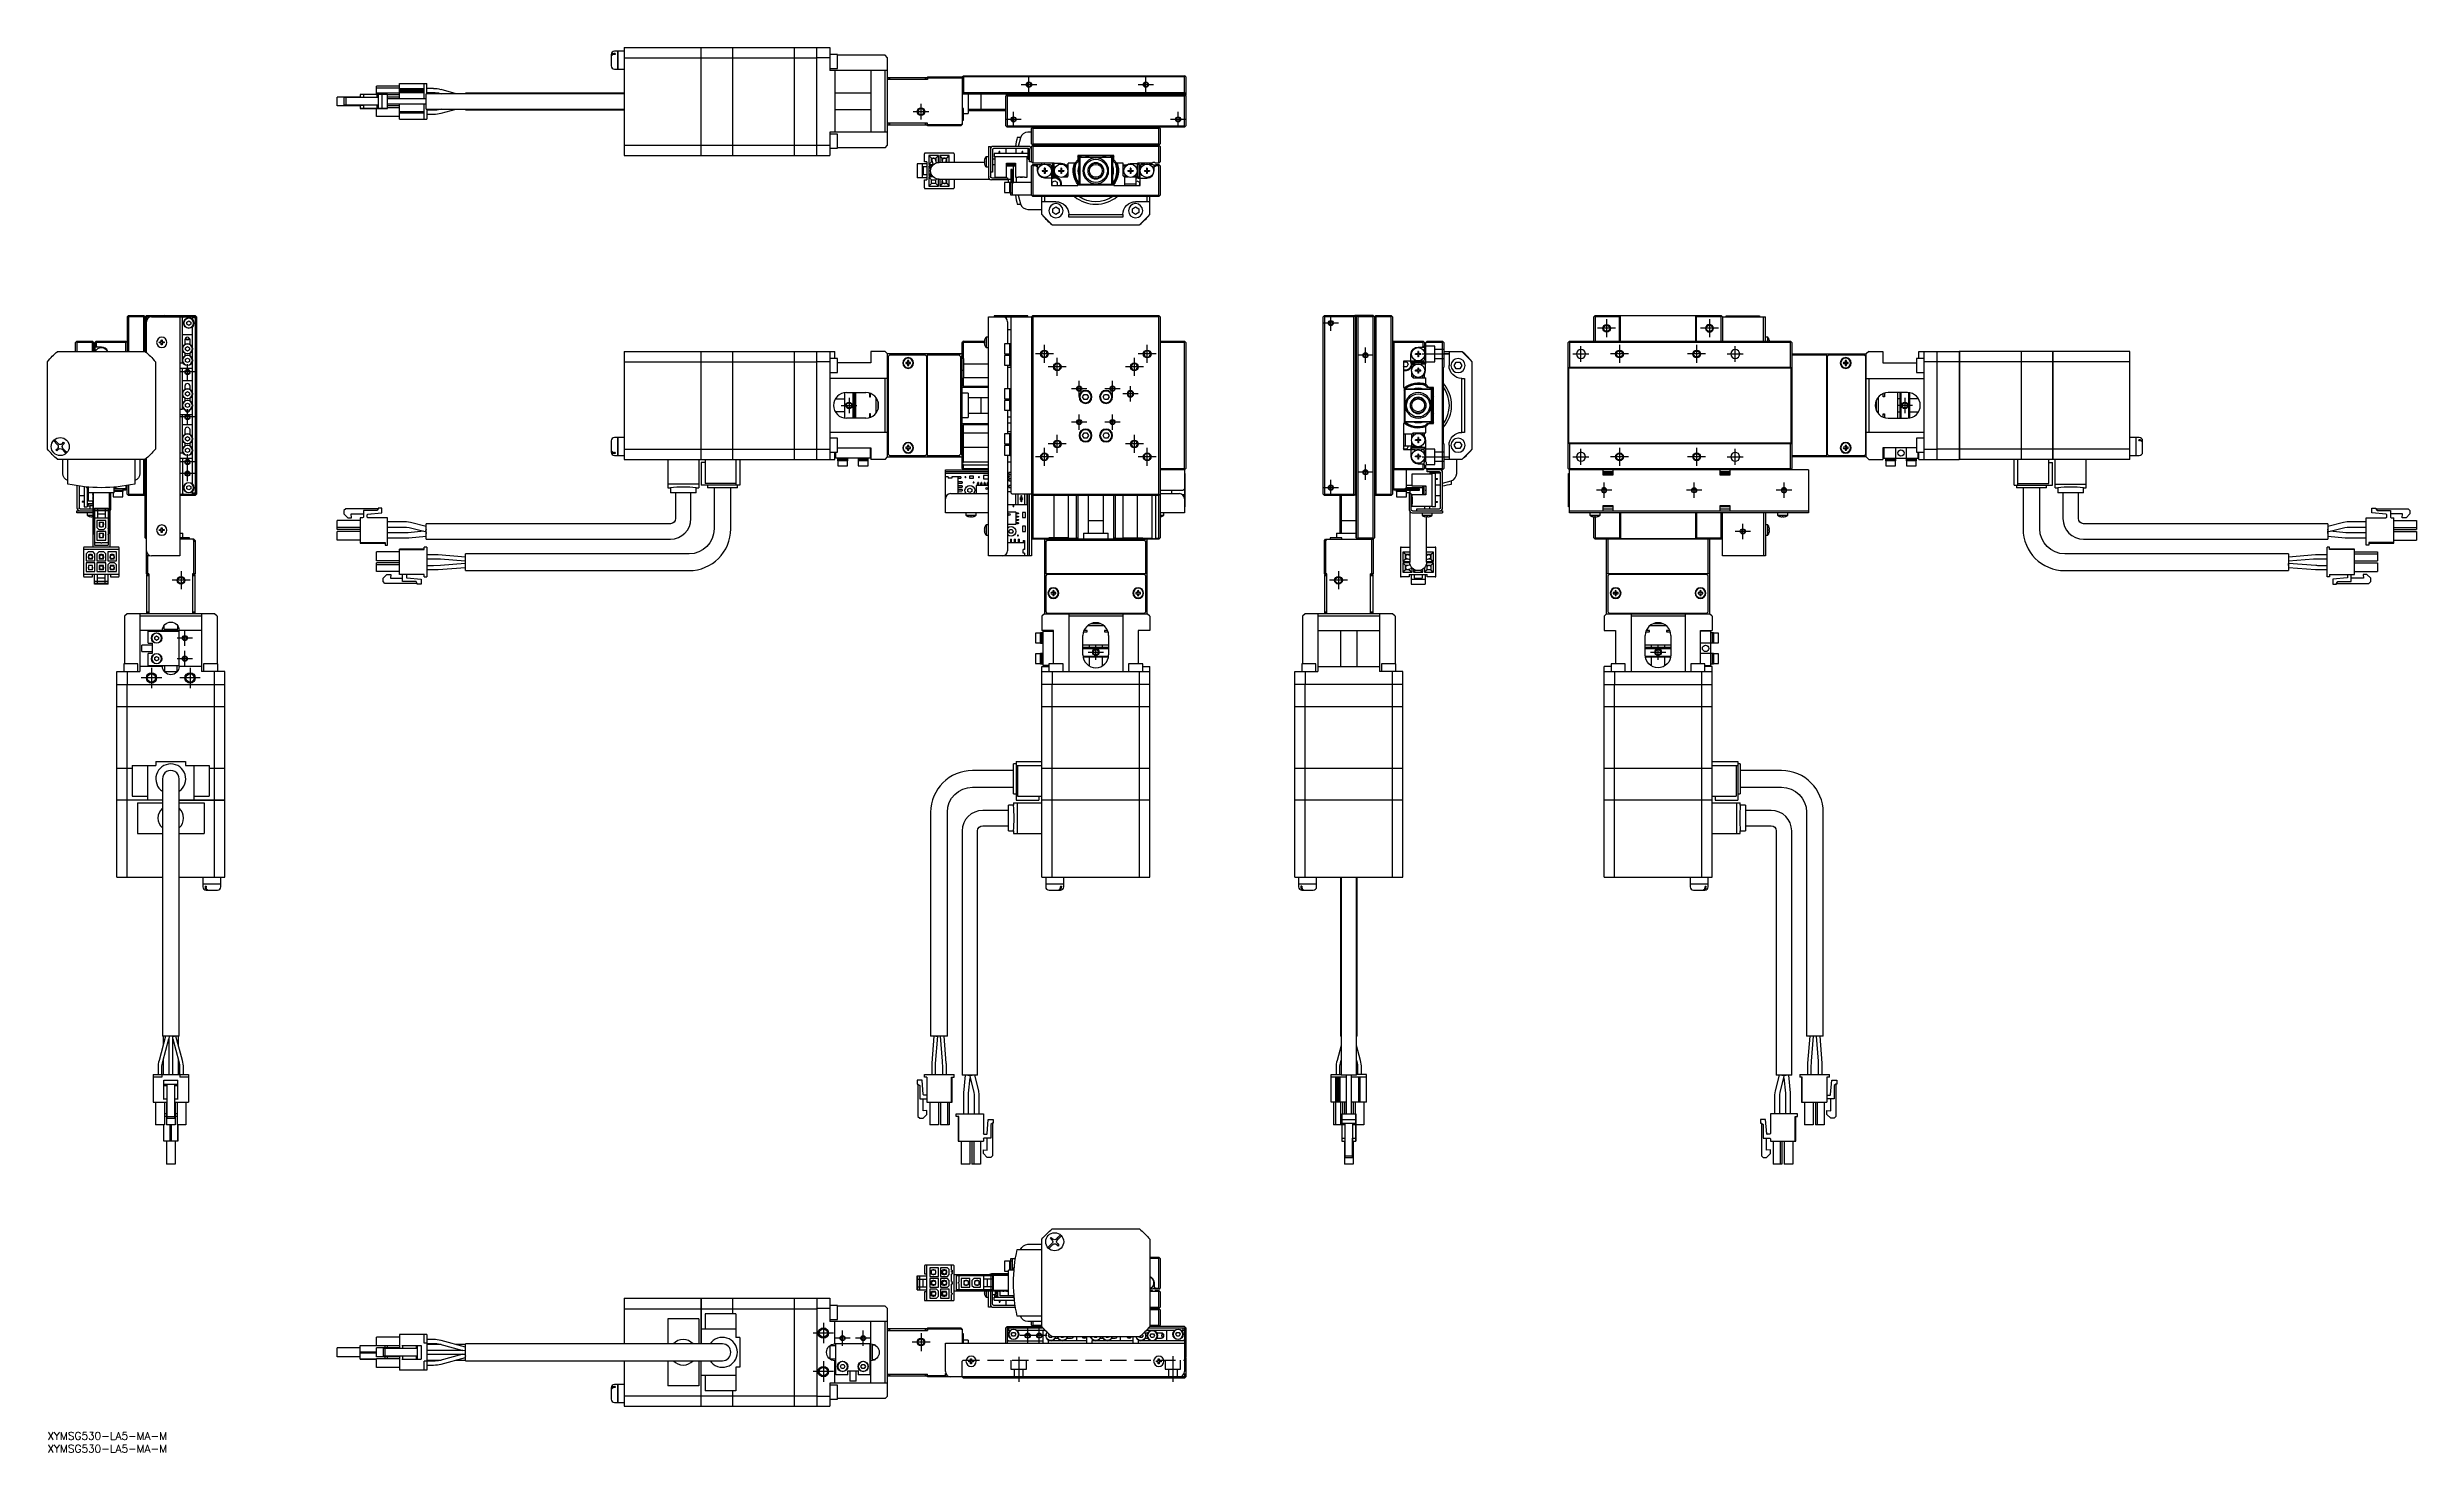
# Model space of a CAD drawing. Extents: x 0 to 922, y -8 to 538.
import ezdxf

# ---------------------------------------------------------------- set-up
doc = ezdxf.new("R2010")
doc.units = 0
doc.header["$LTSCALE"] = 0.5
doc.linetypes.add('CENTER', pattern=[50.8, 31.75, -6.35, 6.35, -6.35])
doc.linetypes.add('DASHED', pattern=[19.05, 12.7, -6.35])
for name, color, linetype in [('MSM_CENTER', 1, 'CENTER'), ('MSM_CONTINUOUS', 7, 'CONTINUOUS'), ('MSM_DASHED', 4, 'DASHED'), ('MSM_NARROW', 5, 'CONTINUOUS'), ('MSM_PART_NUMBER', 7, 'CONTINUOUS')]:
    doc.layers.add(name, color=color, linetype=linetype)
doc.styles.get("Standard").update_dxf_attribs({"font": 'txt.shx', "height": 1, "bigfont": 'bigfont.shx'})

msp = doc.modelspace()

# ---------------------------------------------------------------- texts
at = {"layer": 'MSM_PART_NUMBER'}
for p in [(0, -3), (0, -8)]:
    msp.add_text('XYMSG530-LA5-MA-M', height=3, dxfattribs=at).set_placement(p)

# ---------------------------------------------------------------- linework, layer by layer
at = {"layer": 'MSM_CENTER'}
for p, q in [((381.87, 520.99), (381.87, 526.99)), ((427.37, 520.99), (427.37, 526.99)), ((339.87, 510.49), (339.87, 516.49)), ((384.87, 523.99), (378.87, 523.99)), ((430.37, 523.99), (424.37, 523.99)), ((342.87, 513.49), (336.87, 513.49)), ((378.87, 510.49), (372.87, 510.49)), ((375.87, 507.49), (375.87, 513.49)), ((442.87, 510.49), (436.87, 510.49)), ((439.87, 507.49), (439.87, 513.49)), ((499.28, 428.26), (499.28, 434.26)), ((502.28, 431.26), (496.28, 431.26)), ((610.11, 429.26), (603.11, 429.26)), ((606.61, 432.76), (606.61, 425.76)), ((650.11, 429.26), (643.11, 429.26)), ((646.61, 432.76), (646.61, 425.76)), ((54.5, 409.26), (54.5, 415.26)), ((391.37, 419.26), (384.37, 419.26)), ((387.87, 415.76), (387.87, 422.76)), ((392.87, 410.76), (392.87, 417.76)), ((422.87, 410.76), (422.87, 417.76)), ((431.37, 419.26), (424.37, 419.26)), ((427.87, 415.76), (427.87, 422.76)), ((515.78, 418.76), (509.78, 418.76)), ((512.78, 415.76), (512.78, 421.76)), ((534.78, 419.26), (545.28, 419.26)), ((593.51, 419.26), (599.71, 419.26)), ((596.61, 416.16), (596.61, 422.36)), ((615.11, 419.26), (608.11, 419.26)), ((611.61, 422.76), (611.61, 415.76)), ((645.11, 419.26), (638.11, 419.26)), ((641.61, 422.76), (641.61, 415.76)), ((653.51, 419.26), (659.71, 419.26)), ((656.61, 416.16), (656.61, 422.36)), ((57.5, 412.26), (51.5, 412.26)), ((396.37, 414.26), (389.37, 414.26)), ((404.37, 405.76), (398.37, 405.76)), ((401.37, 402.76), (401.37, 408.76)), ((417.37, 405.76), (411.37, 405.76)), ((414.37, 402.76), (414.37, 408.76)), ((426.37, 414.26), (419.37, 414.26)), ((421.32, 400.76), (421.32, 406.76)), ((54.5, 391.76), (54.5, 397.76)), ((308.87, 399.26), (314.87, 399.26)), ((311.87, 402.26), (311.87, 396.26)), ((424.32, 403.76), (418.32, 403.76)), ((725.61, 399.26), (719.61, 399.26)), ((722.61, 402.26), (722.61, 396.26)), ((57.5, 394.76), (51.5, 394.76)), ((392.87, 380.76), (392.87, 387.76)), ((404.37, 392.76), (398.37, 392.76)), ((401.37, 389.76), (401.37, 395.76)), ((417.37, 392.76), (411.37, 392.76)), ((414.37, 389.76), (414.37, 395.76)), ((422.87, 380.76), (422.87, 387.76)), ((54.5, 369.76), (54.5, 380.26)), ((391.37, 379.26), (384.37, 379.26)), ((387.87, 375.76), (387.87, 382.76)), ((396.37, 384.26), (389.37, 384.26)), ((426.37, 384.26), (419.37, 384.26)), ((431.37, 379.26), (424.37, 379.26)), ((427.87, 375.76), (427.87, 382.76)), ((534.78, 379.26), (545.28, 379.26)), ((593.51, 379.26), (599.71, 379.26)), ((596.61, 376.16), (596.61, 382.36)), ((615.11, 379.26), (608.11, 379.26)), ((611.61, 382.76), (611.61, 375.76)), ((645.11, 379.26), (638.11, 379.26)), ((641.61, 382.76), (641.61, 375.76)), ((653.51, 379.26), (659.71, 379.26)), ((656.61, 376.16), (656.61, 382.36)), ((57.5, 377.26), (51.5, 377.26)), ((57.5, 372.76), (51.5, 372.76)), ((499.28, 364.26), (499.28, 370.26)), ((515.78, 373.26), (509.78, 373.26)), ((512.78, 370.26), (512.78, 376.26)), ((605.61, 363.26), (605.61, 369.26)), ((640.61, 363.26), (640.61, 369.26)), ((675.61, 363.26), (675.61, 369.26)), ((502.28, 367.26), (496.28, 367.26)), ((608.61, 366.26), (602.61, 366.26)), ((643.61, 366.26), (637.61, 366.26)), ((678.61, 366.26), (672.61, 366.26)), ((662.61, 350.25), (656.61, 350.25)), ((659.61, 347.26), (659.61, 353.26)), ((52, 334.76), (52, 327.76)), ((502.28, 334.76), (502.28, 327.76)), ((55.5, 331.26), (48.5, 331.26)), ((505.78, 331.26), (498.78, 331.26)), ((56.5, 308.76), (50.5, 308.76)), ((53.5, 305.76), (53.5, 311.76)), ((407.87, 300.26), (407.87, 306.26)), ((626.61, 300.26), (626.61, 306.26)), ((40.5, 297.26), (40.5, 289.26)), ((56.5, 300.76), (50.5, 300.76)), ((53.5, 297.76), (53.5, 303.76)), ((55.5, 297.26), (55.5, 289.26)), ((404.87, 303.26), (410.87, 303.26)), ((623.61, 303.26), (629.61, 303.26)), ((44.5, 293.26), (36.5, 293.26)), ((59.5, 293.26), (51.5, 293.26)), ((305.87, 38.5), (297.87, 38.5)), ((301.87, 42.5), (301.87, 34.5)), ((309.37, 33.5), (309.37, 39.5)), ((317.37, 33.5), (317.37, 39.5)), ((339.87, 38.5), (339.87, 31.5)), ((388.87, 37.5), (378.37, 37.5)), ((381.37, 34.5), (381.37, 40.5)), ((385.87, 34.5), (385.87, 40.5)), ((312.37, 36.5), (306.37, 36.5)), ((320.37, 36.5), (314.37, 36.5)), ((343.37, 35), (336.37, 35)), ((377.87, 29.3), (377.87, 19.5)), ((437.87, 29.5), (437.87, 19.5)), ((305.87, 23.5), (297.87, 23.5)), ((301.87, 27.5), (301.87, 19.5))]:
    msp.add_line(p, q, dxfattribs=at)
at = {"layer": 'MSM_CONTINUOUS'}
for p, q in [((219.37, 535.69), (219.37, 531.29)), ((221.82, 536.99), (220.67, 536.99)), ((220.87, 536.13), (220.67, 536.13)), ((220.87, 535.78), (220.67, 535.78)), ((220.87, 536.13), (220.87, 535.78)), ((221.82, 536.99), (221.82, 529.99)), ((221.87, 536.94), (221.82, 536.94)), ((224.37, 536.99), (221.87, 536.99)), ((221.87, 536.99), (221.87, 529.99)), ((224.37, 538.49), (224.37, 496.49)), ((224.37, 538.49), (254.32, 538.49)), ((254.32, 496.49), (254.32, 538.49)), ((254.32, 538.44), (254.37, 538.44)), ((254.37, 496.49), (254.37, 538.49)), ((254.37, 538.49), (266.62, 538.49)), ((266.62, 496.49), (266.62, 538.49)), ((266.62, 538.44), (266.67, 538.44)), ((266.67, 496.49), (266.67, 538.49)), ((266.67, 538.49), (290.62, 538.49)), ((290.62, 496.49), (290.62, 538.49)), ((290.62, 538.44), (290.67, 538.44)), ((290.67, 496.49), (290.67, 538.49)), ((290.67, 538.49), (304.37, 538.49)), ((299.37, 496.49), (299.37, 538.49)), ((304.37, 538.49), (304.37, 529.49)), ((307.37, 535.74), (304.37, 535.74)), ((307.37, 530.24), (307.37, 535.74)), ((325.87, 535.49), (307.37, 535.49)), ((326.87, 534.49), (325.87, 535.49)), ((220.67, 529.99), (221.82, 529.99)), ((221.82, 530.04), (221.87, 530.04)), ((221.87, 529.99), (224.37, 529.99)), ((224.37, 534.46), (254.32, 534.46)), ((254.32, 534.2), (254.37, 534.2)), ((254.37, 534.46), (266.62, 534.46)), ((266.62, 534.2), (266.67, 534.2)), ((266.67, 534.46), (290.62, 534.46)), ((290.62, 534.2), (290.67, 534.2)), ((290.67, 534.46), (299.37, 534.46)), ((304.37, 534.49), (299.37, 534.49)), ((304.37, 530.24), (307.37, 530.24)), ((326.87, 529.49), (304.37, 529.49)), ((306.37, 529.49), (306.37, 505.49)), ((320.37, 529.49), (320.37, 505.49)), ((325.87, 505.49), (325.87, 529.49)), ((326.87, 500.49), (326.87, 534.49)), ((342.37, 525.99), (326.87, 525.99)), ((327.07, 525.99), (327.07, 526.79)), ((327.07, 526.79), (342.07, 526.79)), ((327.57, 526.79), (327.57, 525.99)), ((341.57, 525.99), (341.57, 526.79)), ((342.07, 526.79), (342.07, 525.99)), ((342.37, 526.99), (342.37, 525.99)), ((342.37, 526.99), (355.87, 526.99)), ((355.87, 526.49), (342.37, 526.49)), ((355.87, 526.99), (356.37, 527.49)), ((355.87, 526.99), (355.87, 508.49)), ((356.12, 527.24), (356.37, 526.99)), ((356.37, 527.49), (442.37, 527.49)), ((356.37, 526.99), (356.37, 520.99)), ((442.37, 526.99), (356.37, 526.99)), ((442.87, 526.99), (442.37, 527.49)), ((442.37, 526.99), (442.62, 527.24)), ((442.37, 520.99), (442.37, 526.99)), ((442.87, 526.99), (442.87, 519.79)), ((112.77, 515.79), (112.77, 519.19)), ((121.67, 519.19), (112.77, 519.19)), ((116.07, 518.99), (115.37, 518.99)), ((115.37, 518.99), (115.37, 515.99)), ((116.07, 518.99), (116.07, 515.99)), ((128.67, 518.99), (116.07, 518.99)), ((121.67, 520.19), (121.67, 518.99)), ((122.62, 520.19), (121.67, 520.19)), ((122.92, 520.19), (122.62, 520.19)), ((122.92, 520.19), (122.92, 518.99)), ((128.17, 520.19), (122.92, 520.19)), ((128.02, 520.19), (128.02, 523.39)), ((136.92, 523.39), (128.02, 523.39)), ((136.92, 522.64), (128.02, 522.64)), ((136.92, 520.74), (128.02, 520.74)), ((128.17, 520.19), (128.17, 518.99)), ((128.67, 520.19), (128.17, 520.19)), ((130.17, 520.19), (128.67, 520.19)), ((128.67, 520.19), (128.67, 514.79)), ((130.17, 520.19), (130.17, 514.79)), ((132.37, 520.19), (130.17, 520.19)), ((132.37, 514.79), (132.37, 520.19)), ((136.92, 519.99), (132.37, 519.99)), ((136.92, 519.19), (132.37, 519.19)), ((139.72, 518.49), (132.37, 518.49)), ((132.37, 516.49), (139.72, 516.49)), ((132.37, 516.49), (140.27, 516.49)), ((136.92, 518.49), (136.92, 524.39)), ((136.92, 524.39), (147.62, 524.39)), ((136.92, 522.49), (146.62, 522.49)), ((136.92, 521.99), (146.62, 521.99)), ((136.92, 521.94), (146.62, 521.94)), ((136.92, 521.44), (146.62, 521.44)), ((136.92, 521.39), (146.62, 521.39)), ((136.92, 520.89), (146.62, 520.89)), ((136.92, 510.59), (136.92, 516.49)), ((140.99, 518.49), (139.72, 518.49)), ((139.72, 516.49), (140.99, 516.49)), ((140.27, 516.49), (140.46, 516.49)), ((140.46, 516.49), (147.37, 516.49)), ((147.37, 518.49), (140.99, 518.49)), ((140.99, 516.49), (147.37, 516.49)), ((146.62, 518.49), (146.62, 524.39)), ((146.62, 510.59), (146.62, 516.49)), ((147.37, 514.49), (147.37, 520.49)), ((224.37, 520.49), (147.37, 520.49)), ((147.62, 520.49), (147.62, 524.39)), ((150.24, 522.44), (147.62, 522.44)), ((147.62, 520.94), (150.24, 520.94)), ((152.74, 520.61), (153.19, 520.49)), ((158.99, 520.49), (153.13, 522.06)), ((162.62, 520.49), (162.62, 520.74)), ((224.37, 520.74), (162.62, 520.74)), ((320.37, 520.7), (306.37, 520.7)), ((355.87, 520.89), (356.27, 520.49)), ((356.37, 520.99), (356.07, 520.69)), ((442.87, 520.49), (356.27, 520.49)), ((356.27, 520.49), (356.37, 520.39)), ((356.37, 520.99), (442.37, 520.99)), ((356.37, 520.39), (374.27, 520.39)), ((358.17, 520.39), (358.17, 512.74)), ((363.17, 520.39), (363.17, 514.49)), ((372.87, 519.49), (373.37, 519.99)), ((372.87, 507.99), (372.87, 519.49)), ((372.97, 519.59), (372.97, 519.79)), ((373.12, 519.74), (373.37, 519.49)), ((373.97, 520.09), (373.27, 520.09)), ((373.37, 519.99), (442.37, 519.99)), ((373.37, 519.49), (373.37, 507.99)), ((442.37, 519.49), (373.37, 519.49)), ((374.27, 519.99), (374.27, 520.39)), ((441.47, 520.29), (442.87, 520.29)), ((441.47, 519.99), (441.47, 520.29)), ((442.47, 520.09), (441.77, 520.09)), ((442.87, 520.49), (442.37, 520.99)), ((442.37, 519.99), (442.87, 519.49)), ((442.37, 519.49), (442.62, 519.74)), ((442.37, 507.99), (442.37, 519.49)), ((442.77, 519.79), (442.77, 519.59)), ((442.87, 519.79), (442.77, 519.69)), ((442.87, 519.49), (442.87, 507.99)), ((121.67, 515.79), (112.77, 515.79)), ((121.67, 515.79), (112.77, 515.79)), ((121.67, 515.79), (112.77, 515.79)), ((115.37, 515.99), (116.87, 515.99)), ((116.07, 515.99), (115.37, 515.99)), ((128.67, 515.99), (116.07, 515.99)), ((116.87, 515.99), (118.37, 515.99)), ((118.23, 515.99), (122.92, 515.99)), ((118.37, 515.99), (118.23, 515.99)), ((121.67, 515.99), (121.67, 514.79)), ((122.62, 514.79), (121.67, 514.79)), ((121.67, 514.79), (131.37, 514.79)), ((122.62, 515.99), (122.92, 515.99)), ((122.92, 514.79), (122.62, 514.79)), ((128.17, 515.99), (122.92, 515.99)), ((122.92, 515.99), (122.92, 514.79)), ((128.17, 514.79), (122.92, 514.79)), ((124.42, 514.79), (124.6, 514.79)), ((124.72, 514.79), (124.42, 514.79)), ((124.6, 514.79), (130.17, 514.79)), ((132.37, 514.79), (124.72, 514.79)), ((128.02, 511.59), (128.02, 514.79)), ((136.92, 511.59), (128.02, 511.59)), ((128.67, 515.99), (128.17, 515.99)), ((128.17, 515.99), (128.17, 514.79)), ((128.67, 514.79), (128.17, 514.79)), ((130.17, 514.79), (128.67, 514.79)), ((131.37, 514.79), (132.37, 514.79)), ((136.92, 515.79), (132.37, 515.79)), ((136.92, 514.99), (132.37, 514.99)), ((136.92, 513.54), (146.62, 513.54)), ((136.92, 513.04), (146.62, 513.04)), ((136.92, 510.59), (147.62, 510.59)), ((147.37, 514.49), (224.37, 514.49)), ((147.62, 514.49), (147.62, 510.59)), ((150.25, 514.04), (147.62, 514.04)), ((147.62, 512.54), (150.25, 512.54)), ((153.19, 514.49), (152.74, 514.37)), ((153.13, 512.92), (158.99, 514.49)), ((162.62, 514.24), (162.62, 514.49)), ((162.62, 514.24), (224.37, 514.24)), ((306.37, 514.28), (320.37, 514.28)), ((342.37, 508.99), (326.87, 508.99)), ((327.07, 508.19), (327.07, 508.99)), ((342.07, 508.19), (327.07, 508.19)), ((327.57, 508.99), (327.57, 508.19)), ((341.57, 508.19), (341.57, 508.99)), ((342.07, 508.99), (342.07, 508.19)), ((342.37, 507.99), (342.37, 508.99)), ((342.37, 508.49), (355.25, 508.49)), ((355.37, 507.99), (342.37, 507.99)), ((354.75, 507.99), (355.25, 508.49)), ((355.25, 508.49), (355.87, 508.79)), ((355.87, 508.49), (355.37, 507.99)), ((356.37, 514.74), (355.87, 514.74)), ((355.87, 510.24), (356.37, 510.24)), ((356.37, 510.24), (356.37, 514.74)), ((356.37, 512.74), (358.17, 512.74)), ((358.17, 514.49), (372.87, 514.49)), ((358.17, 513.99), (372.87, 513.99)), ((373.37, 507.49), (372.87, 507.99)), ((373.37, 507.99), (373.12, 507.74)), ((373.37, 507.99), (442.37, 507.99)), ((442.37, 507.49), (373.37, 507.49)), ((382.87, 506.99), (383.12, 507.24)), ((382.87, 500.99), (382.87, 506.99)), ((383.12, 507.24), (383.37, 507.49)), ((383.37, 506.99), (383.12, 507.24)), ((383.37, 506.99), (383.37, 500.99)), ((432.37, 506.99), (383.37, 506.99)), ((393.17, 507.19), (392.87, 507.49)), ((393.17, 507.19), (422.57, 507.19)), ((422.87, 507.49), (422.57, 507.19)), ((432.37, 507.49), (432.62, 507.24)), ((432.62, 507.24), (432.37, 506.99)), ((432.37, 500.99), (432.37, 506.99)), ((432.62, 507.24), (432.87, 506.99)), ((432.87, 506.99), (432.87, 500.99)), ((442.62, 507.74), (442.37, 507.99)), ((442.37, 507.49), (442.87, 507.99)), ((224.37, 500.52), (254.32, 500.52)), ((254.32, 500.78), (254.37, 500.78)), ((254.37, 500.52), (266.62, 500.52)), ((266.62, 500.78), (266.67, 500.78)), ((266.67, 500.52), (290.62, 500.52)), ((290.62, 500.78), (290.67, 500.78)), ((290.67, 500.52), (299.37, 500.52)), ((299.37, 500.49), (304.37, 500.49)), ((326.87, 505.49), (304.37, 505.49)), ((304.37, 505.49), (304.37, 496.49)), ((307.37, 504.74), (304.37, 504.74)), ((304.37, 499.24), (307.37, 499.24)), ((307.37, 499.24), (307.37, 504.74)), ((325.87, 499.49), (307.37, 499.49)), ((325.87, 499.49), (326.87, 500.49)), ((366.07, 499.99), (366.07, 488.19)), ((366.07, 499.99), (366.87, 499.99)), ((366.87, 499.99), (366.87, 488.29)), ((367.67, 498.79), (367.67, 489.99)), ((381.67, 499.99), (368.07, 499.99)), ((381.67, 499.19), (368.07, 499.19)), ((370.24, 497.19), (370.24, 497.99)), ((370.49, 497.99), (370.24, 497.99)), ((370.49, 497.19), (370.49, 497.99)), ((372.87, 499.19), (372.87, 497.19)), ((376.87, 497.19), (376.87, 499.19)), ((378.62, 503.49), (377.3, 503.49)), ((378.56, 503.32), (377.61, 499.99)), ((379.49, 497.99), (379.24, 497.99)), ((379.24, 497.19), (379.24, 497.99)), ((379.49, 497.19), (379.49, 497.99)), ((382.87, 505.49), (381.45, 505.49)), ((381.57, 494.99), (381.57, 498.99)), ((382.01, 498.99), (381.57, 498.99)), ((382.07, 493.99), (382.07, 498.79)), ((383.37, 500.49), (382.87, 500.99)), ((382.87, 499.99), (383.37, 500.49)), ((382.87, 493.99), (382.87, 499.99)), ((383.37, 500.99), (383.12, 500.74)), ((383.12, 500.24), (383.37, 499.99)), ((383.37, 500.99), (432.37, 500.99)), ((432.37, 500.49), (383.37, 500.49)), ((383.37, 499.99), (383.37, 493.49)), ((432.37, 499.99), (383.37, 499.99)), ((393.27, 500.19), (392.97, 500.49)), ((393.27, 500.19), (422.47, 500.19)), ((422.77, 500.49), (422.47, 500.19)), ((432.62, 500.74), (432.37, 500.99)), ((432.37, 500.49), (432.62, 500.74)), ((432.37, 500.49), (432.87, 499.99)), ((432.37, 499.99), (432.62, 500.24)), ((432.37, 493.49), (432.37, 499.99)), ((432.87, 500.99), (432.62, 500.74)), ((432.87, 499.99), (432.87, 493.99)), ((224.37, 496.49), (254.32, 496.49)), ((254.32, 496.54), (254.37, 496.54)), ((254.37, 496.49), (266.62, 496.49)), ((266.62, 496.54), (266.67, 496.54)), ((266.67, 496.49), (290.62, 496.49)), ((290.62, 496.54), (290.67, 496.54)), ((290.67, 496.49), (304.37, 496.49)), ((342.17, 493.19), (338.37, 493.19)), ((338.37, 493.19), (338.37, 487.79)), ((340.28, 493.19), (340.28, 487.79)), ((342.17, 491.99), (340.67, 491.99)), ((340.67, 491.99), (340.67, 488.99)), ((342.17, 488.99), (340.67, 488.99)), ((341.17, 493.99), (341.17, 497.09)), ((342.17, 493.99), (341.17, 493.99)), ((352.47, 497.39), (341.47, 497.39)), ((342.17, 493.99), (342.17, 486.99)), ((346.62, 496.49), (342.97, 496.49)), ((342.97, 496.49), (342.97, 492.89)), ((343.92, 495.44), (342.97, 496.49)), ((343.92, 493.94), (342.97, 492.89)), ((342.97, 492.89), (344.52, 492.89)), ((344.16, 492.29), (342.97, 492.29)), ((342.97, 492.29), (342.97, 488.69)), ((343.75, 491.42), (342.97, 492.29)), ((343.75, 489.56), (342.97, 488.69)), ((342.97, 488.69), (344.16, 488.69)), ((343.92, 495.44), (345.67, 495.44)), ((343.92, 493.94), (343.92, 495.44)), ((344.22, 493.94), (343.92, 493.94)), ((344.07, 494.49), (344.55, 492.77)), ((345.29, 495.44), (345.67, 495.06)), ((345.88, 493.59), (345.51, 494.89)), ((345.67, 495.44), (346.62, 496.49)), ((345.67, 495.44), (345.67, 494.34)), ((345.83, 493.76), (345.96, 493.61)), ((346.62, 493.73), (346.62, 496.49)), ((364.48, 493.74), (346.87, 493.74)), ((350.77, 496.49), (347.22, 496.49)), ((347.22, 496.49), (347.22, 493.74)), ((348.12, 495.44), (347.22, 496.49)), ((348.27, 494.9), (347.93, 493.74)), ((348.12, 495.44), (349.87, 495.44)), ((348.12, 494.38), (348.12, 495.44)), ((349.49, 495.44), (349.87, 495.06)), ((349.49, 493.74), (349.71, 494.48)), ((349.55, 493.94), (349.87, 493.94)), ((349.87, 494.31), (349.58, 494.02)), ((349.87, 495.44), (350.77, 496.49)), ((349.87, 493.94), (349.87, 495.44)), ((349.87, 493.94), (350.04, 493.74)), ((350.77, 493.74), (350.77, 496.49)), ((352.77, 497.09), (352.77, 493.74)), ((364.48, 494.19), (364.61, 494.19)), ((364.61, 493.79), (364.48, 493.79)), ((364.61, 494.94), (364.61, 494.92)), ((364.61, 494.19), (364.61, 493.79)), ((364.61, 493.06), (364.61, 493.04)), ((365.17, 495.99), (365.17, 491.99)), ((366.07, 495.99), (365.17, 495.99)), ((365.17, 491.99), (366.07, 491.99)), ((367.67, 489.99), (366.87, 489.99)), ((368.62, 494.99), (367.67, 494.99)), ((367.67, 492.99), (368.62, 492.99)), ((381.37, 497.19), (368.37, 497.19)), ((368.37, 497.19), (368.37, 495.99)), ((381.37, 495.99), (368.37, 495.99)), ((368.62, 495.99), (368.62, 487.99)), ((373.12, 493.49), (376.62, 493.49)), ((373.12, 487.99), (373.12, 493.49)), ((376.62, 492.79), (373.12, 492.79)), ((376.62, 492.29), (373.12, 492.29)), ((375.37, 490.99), (374.87, 490.99)), ((374.87, 490.99), (374.87, 485.99)), ((375.37, 490.99), (375.37, 480.99)), ((375.87, 485.99), (375.87, 492.29)), ((376.62, 493.49), (376.62, 487.99)), ((381.12, 487.99), (381.12, 495.99)), ((381.37, 497.19), (381.37, 495.99)), ((381.57, 496.27), (381.37, 496.27)), ((381.57, 494.99), (382.07, 494.99)), ((382.87, 493.99), (382.07, 493.99)), ((383.37, 493.49), (382.87, 493.99)), ((382.87, 492.49), (383.37, 492.99)), ((382.87, 480.99), (382.87, 492.49)), ((383.12, 492.74), (383.37, 492.49)), ((391.67, 493.49), (383.37, 493.49)), ((383.37, 492.99), (387.25, 492.99)), ((383.37, 492.49), (383.37, 480.99)), ((384.67, 492.49), (383.37, 492.49)), ((385.17, 492.84), (384.67, 492.49)), ((384.67, 492.49), (385.17, 491.99)), ((385.17, 490.49), (385.17, 492.99)), ((386.87, 492.99), (386.87, 493.49)), ((386.97, 490.63), (387.76, 490.63)), ((386.97, 490.63), (386.97, 490.34)), ((386.97, 490.34), (387.76, 490.34)), ((387.5, 490.63), (387.5, 490.34)), ((388.11, 491.49), (387.82, 491.49)), ((387.82, 491.49), (387.82, 490.69)), ((387.82, 490.96), (388.11, 490.96)), ((387.82, 490.28), (387.82, 489.49)), ((387.82, 490.02), (388.11, 490.02)), ((388.11, 489.49), (387.82, 489.49)), ((387.87, 493.09), (387.87, 493.49)), ((388.11, 491.49), (388.11, 490.69)), ((388.11, 490.28), (388.11, 489.49)), ((388.17, 490.63), (388.97, 490.63)), ((388.17, 490.34), (388.97, 490.34)), ((388.44, 490.34), (388.44, 490.63)), ((388.68, 492.99), (390.17, 492.99)), ((388.97, 490.63), (388.97, 490.34)), ((390.67, 492.49), (390.17, 492.99)), ((390.29, 489.16), (390.67, 488.94)), ((390.67, 492.03), (390.53, 491.95)), ((390.67, 492.49), (390.67, 492.03)), ((390.67, 488.94), (390.67, 484.79)), ((391.47, 492.99), (390.87, 492.99)), ((390.87, 492.99), (390.87, 487.99)), ((391.47, 492.99), (391.47, 487.99)), ((391.67, 492.03), (391.67, 493.49)), ((394.37, 493.29), (391.67, 493.29)), ((392.04, 491.82), (391.67, 492.03)), ((391.67, 488.94), (391.8, 489.02)), ((391.67, 488.49), (391.67, 488.94)), ((393.37, 490.63), (394.16, 490.63)), ((393.37, 490.63), (393.37, 490.34)), ((393.37, 490.34), (394.16, 490.34)), ((393.9, 490.63), (393.9, 490.34)), ((394.51, 491.49), (394.22, 491.49)), ((394.22, 491.49), (394.22, 490.69)), ((394.22, 490.96), (394.51, 490.96)), ((394.22, 490.28), (394.22, 489.49)), ((394.22, 490.02), (394.51, 490.02)), ((394.51, 489.49), (394.22, 489.49)), ((394.51, 491.49), (394.51, 490.69)), ((394.51, 490.28), (394.51, 489.49)), ((394.57, 490.63), (395.37, 490.63)), ((394.57, 490.34), (395.37, 490.34)), ((394.84, 490.34), (394.84, 490.63)), ((395.37, 490.63), (395.37, 490.34)), ((395.96, 492.79), (397.17, 492.79)), ((397.17, 492.29), (396.51, 492.29)), ((400.37, 493.49), (397.17, 493.49)), ((397.17, 488.49), (397.17, 493.49)), ((399.66, 493.49), (400.87, 494.7)), ((400.87, 493.99), (400.37, 493.49)), ((414.87, 496.49), (400.87, 496.49)), ((400.87, 496.49), (400.87, 493.99)), ((401.37, 495.19), (402.17, 495.99)), ((401.37, 485.79), (401.37, 495.19)), ((401.67, 495.49), (401.67, 485.49)), ((413.87, 495.69), (401.87, 495.69)), ((402.17, 495.99), (413.57, 495.99)), ((405, 491.8), (405.07, 491.86)), ((405.07, 489.11), (405, 489.18)), ((405.07, 491.93), (405.07, 491.86)), ((405.07, 489.11), (405.07, 489.05)), ((406.8, 493.45), (406.8, 493.45)), ((413.57, 495.99), (414.37, 495.19)), ((414.07, 485.49), (414.07, 495.49)), ((414.37, 495.19), (414.37, 485.79)), ((414.87, 493.99), (414.87, 496.49)), ((414.87, 494.7), (416.07, 493.49)), ((415.37, 493.49), (414.87, 493.99)), ((418.57, 493.49), (415.37, 493.49)), ((418.57, 488.49), (418.57, 493.49)), ((418.57, 492.79), (419.77, 492.79)), ((419.22, 492.29), (418.57, 492.29)), ((420.37, 490.63), (421.16, 490.63)), ((420.37, 490.63), (420.37, 490.34)), ((420.37, 490.34), (421.16, 490.34)), ((420.9, 490.63), (420.9, 490.34)), ((421.51, 491.49), (421.22, 491.49)), ((421.22, 491.49), (421.22, 490.69)), ((421.22, 490.96), (421.51, 490.96)), ((421.22, 490.28), (421.22, 489.49)), ((421.22, 490.02), (421.51, 490.02)), ((421.51, 489.49), (421.22, 489.49)), ((421.37, 493.29), (424.07, 493.29)), ((421.51, 491.49), (421.51, 490.69)), ((421.51, 490.28), (421.51, 489.49)), ((421.57, 490.63), (422.37, 490.63)), ((421.57, 490.34), (422.37, 490.34)), ((421.84, 490.34), (421.84, 490.63)), ((422.37, 490.63), (422.37, 490.34)), ((424.07, 492.03), (423.69, 491.82)), ((423.93, 489.02), (424.07, 488.94)), ((429.8, 493.49), (424.07, 493.49)), ((424.07, 492.03), (424.07, 493.49)), ((424.07, 488.49), (424.07, 488.94)), ((424.87, 492.99), (424.27, 492.99)), ((424.27, 492.99), (424.27, 487.99)), ((424.87, 492.99), (424.87, 487.99)), ((425.57, 492.99), (425.07, 492.49)), ((425.07, 492.49), (425.07, 492.03)), ((425.2, 491.95), (425.07, 492.03)), ((425.07, 488.94), (425.44, 489.16)), ((425.07, 484.79), (425.07, 488.94)), ((427.05, 492.99), (425.57, 492.99)), ((426.77, 490.63), (427.56, 490.63)), ((426.77, 490.63), (426.77, 490.34)), ((426.77, 490.34), (427.56, 490.34)), ((427.3, 490.63), (427.3, 490.34)), ((427.91, 491.49), (427.62, 491.49)), ((427.62, 491.49), (427.62, 490.69)), ((427.62, 490.96), (427.91, 490.96)), ((427.62, 490.28), (427.62, 489.49)), ((427.62, 490.02), (427.91, 490.02)), ((427.91, 489.49), (427.62, 489.49)), ((427.87, 493.09), (427.87, 493.49)), ((427.91, 491.49), (427.91, 490.69)), ((427.91, 490.28), (427.91, 489.49)), ((427.97, 490.63), (428.77, 490.63)), ((427.97, 490.34), (428.77, 490.34)), ((428.24, 490.34), (428.24, 490.63)), ((429.8, 492.99), (428.48, 492.99)), ((428.77, 490.63), (428.77, 490.34)), ((428.87, 493.49), (428.87, 492.99)), ((430.57, 490.49), (430.57, 492.74)), ((430.57, 491.99), (431.07, 492.49)), ((431.07, 492.49), (430.68, 492.76)), ((432.37, 492.49), (431.07, 492.49)), ((432.37, 493.49), (431.13, 493.49)), ((431.13, 492.99), (432.37, 492.99)), ((432.87, 493.99), (432.37, 493.49)), ((432.87, 492.49), (432.37, 492.99)), ((432.37, 492.49), (432.62, 492.74)), ((432.37, 480.99), (432.37, 492.49)), ((432.87, 492.49), (432.87, 480.99)), ((342.17, 487.79), (338.37, 487.79)), ((341.17, 483.89), (341.17, 486.99)), ((341.17, 486.99), (342.17, 486.99)), ((341.47, 483.59), (352.47, 483.59)), ((344.67, 488.09), (342.97, 488.09)), ((342.97, 488.09), (342.97, 484.49)), ((343.92, 487.04), (342.97, 488.09)), ((343.92, 485.54), (342.97, 484.49)), ((342.97, 484.49), (346.62, 484.49)), ((343.92, 487.04), (345.67, 487.04)), ((343.92, 485.54), (343.92, 487.04)), ((345.67, 485.54), (343.92, 485.54)), ((345.29, 487.04), (345.67, 486.66)), ((345.67, 485.91), (345.29, 485.54)), ((345.67, 487.04), (345.96, 487.37)), ((345.67, 485.54), (345.67, 487.04)), ((345.67, 485.54), (346.62, 484.49)), ((346.62, 484.49), (346.62, 487.25)), ((346.87, 487.24), (366.53, 487.24)), ((347.22, 487.24), (347.22, 484.49)), ((348.12, 485.54), (347.22, 484.49)), ((347.22, 484.49), (350.77, 484.49)), ((347.93, 487.24), (348.27, 486.08)), ((348.12, 485.54), (348.12, 486.6)), ((349.87, 485.54), (348.12, 485.54)), ((349.71, 486.5), (349.49, 487.24)), ((349.87, 485.91), (349.49, 485.54)), ((349.87, 487.04), (349.55, 487.04)), ((349.58, 486.95), (349.87, 486.66)), ((349.87, 487.04), (350.04, 487.24)), ((349.87, 485.54), (349.87, 487.04)), ((349.87, 485.54), (350.77, 484.49)), ((350.77, 484.49), (350.77, 487.24)), ((352.77, 487.24), (352.77, 483.89)), ((373.57, 486.99), (367.27, 486.99)), ((367.37, 487.79), (373.57, 487.79)), ((368.62, 487.99), (373.12, 487.99)), ((372.37, 485.89), (372.37, 482.09)), ((374.37, 485.89), (372.37, 485.89)), ((372.37, 482.09), (374.37, 482.09)), ((373.57, 487.79), (373.57, 486.99)), ((373.57, 487.24), (374.87, 487.24)), ((373.87, 485.89), (373.87, 487.24)), ((374.37, 481.99), (374.37, 485.99)), ((382.87, 485.99), (374.37, 485.99)), ((374.37, 481.99), (375.37, 481.99)), ((374.87, 481.99), (374.87, 485.99)), ((374.87, 480.99), (374.87, 481.99)), ((382.87, 480.99), (374.87, 480.99)), ((375.37, 487.24), (375.87, 487.24)), ((375.37, 485.49), (375.87, 485.99)), ((376.62, 487.99), (377.62, 487.99)), ((376.87, 487.99), (376.87, 485.99)), ((377.61, 480.99), (378.56, 477.66)), ((377.62, 488.09), (380.12, 488.09)), ((377.62, 487.99), (377.62, 488.09)), ((378.42, 488.09), (378.42, 487.99)), ((378.42, 487.99), (379.32, 487.99)), ((378.79, 488.09), (378.79, 487.99)), ((378.94, 488.09), (378.94, 487.99)), ((379.32, 488.09), (379.32, 487.99)), ((380.12, 487.99), (380.12, 488.09)), ((380.12, 487.99), (381.12, 487.99)), ((383.37, 480.49), (382.87, 480.99)), ((383.37, 480.99), (383.12, 480.74)), ((383.37, 480.99), (432.37, 480.99)), ((432.37, 480.49), (383.37, 480.49)), ((386.87, 473.49), (386.87, 480.49)), ((387.87, 480.49), (387.87, 478.49)), ((390.67, 487.69), (387.97, 487.69)), ((390.67, 484.79), (400.87, 484.79)), ((391.47, 487.99), (390.87, 487.99)), ((390.87, 486.07), (391.87, 486.64)), ((390.87, 484.91), (390.87, 486.07)), ((391.08, 484.79), (390.87, 484.91)), ((391.67, 488.49), (392.17, 487.99)), ((391.67, 488.49), (392.7, 488.49)), ((391.87, 486.64), (392.87, 486.07)), ((393.65, 487.99), (392.17, 487.99)), ((392.87, 484.91), (392.65, 484.79)), ((392.87, 486.07), (392.87, 484.91)), ((396.67, 487.99), (395.08, 487.99)), ((396.03, 488.49), (397.17, 488.49)), ((396.67, 487.99), (397.17, 488.49)), ((400.87, 484.79), (400.87, 484.99)), ((400.87, 484.99), (414.87, 484.99)), ((402.17, 484.99), (401.37, 485.79)), ((401.87, 485.29), (413.87, 485.29)), ((404.7, 487.29), (404.89, 487.29)), ((405.12, 487.06), (404.89, 487.29)), ((405.12, 487.06), (404.95, 487.06)), ((405.12, 486.93), (405.12, 487.06)), ((405.12, 486.93), (405.12, 486.93)), ((406.8, 487.52), (406.8, 487.52)), ((410.84, 487.29), (410.62, 487.06)), ((410.78, 487.06), (410.62, 487.06)), ((410.62, 487.06), (410.62, 486.93)), ((410.84, 487.29), (411.03, 487.29)), ((414.37, 485.79), (413.57, 484.99)), ((414.87, 484.99), (414.87, 484.79)), ((414.87, 484.79), (425.07, 484.79)), ((418.57, 488.49), (419.7, 488.49)), ((418.57, 488.49), (419.07, 487.99)), ((420.65, 487.99), (419.07, 487.99)), ((419.07, 487.99), (419.07, 484.79)), ((419.07, 485.49), (423.57, 485.49)), ((423.57, 487.99), (422.08, 487.99)), ((423.03, 488.49), (424.07, 488.49)), ((423.57, 487.99), (424.07, 488.49)), ((423.57, 484.79), (423.57, 487.99)), ((423.57, 486.47), (423.87, 486.64)), ((423.87, 486.64), (424.87, 486.07)), ((424.87, 487.99), (424.27, 487.99)), ((424.87, 484.91), (424.65, 484.79)), ((424.87, 486.07), (424.87, 484.91)), ((425.07, 487.69), (427.77, 487.69)), ((427.87, 478.49), (427.87, 480.49)), ((428.87, 473.49), (428.87, 480.49)), ((432.62, 480.74), (432.37, 480.99)), ((432.87, 480.99), (432.37, 480.49)), ((377.3, 477.49), (378.62, 477.49)), ((381.45, 475.49), (386.87, 475.49)), ((392.37, 478.49), (386.87, 478.49)), ((386.87, 473.49), (390.87, 469.49)), ((391.12, 475.71), (392.37, 476.43)), ((391.12, 474.27), (391.12, 475.71)), ((392.37, 473.55), (391.12, 474.27)), ((392.37, 476.43), (393.62, 475.71)), ((393.62, 474.27), (392.37, 473.55)), ((393.62, 475.71), (393.62, 474.27)), ((397.37, 473.49), (418.37, 473.49)), ((397.37, 472.49), (397.37, 473.49)), ((418.37, 472.49), (397.37, 472.49)), ((418.37, 473.49), (418.37, 472.49)), ((422.12, 475.71), (423.37, 476.43)), ((422.12, 474.27), (422.12, 475.71)), ((423.37, 473.55), (422.12, 474.27)), ((428.87, 478.49), (423.37, 478.49)), ((423.37, 476.43), (424.62, 475.71)), ((424.62, 474.27), (423.37, 473.55)), ((424.62, 475.71), (424.62, 474.27)), ((424.87, 469.49), (428.87, 473.49)), ((390.87, 469.49), (424.87, 469.49)), ((31.5, 434.26), (31, 433.76)), ((31, 433.76), (31, 420.26)), ((31.5, 433.76), (31.25, 434.01)), ((31.5, 434.26), (37.5, 434.26)), ((37.5, 433.76), (31.5, 433.76)), ((31.5, 433.76), (31.5, 420.26)), ((38, 433.76), (37.5, 434.26)), ((37.75, 434.01), (37.5, 433.76)), ((37.5, 420.26), (37.5, 433.76)), ((38.25, 434.01), (38, 433.76)), ((38, 420.26), (38, 433.76)), ((38.25, 434.01), (38.5, 434.26)), ((38.5, 433.76), (38.25, 434.01)), ((38.5, 434.26), (45.7, 434.26)), ((38.5, 419.82), (38.5, 433.76)), ((38.5, 433.76), (39.7, 433.76)), ((40.5, 433.76), (57.5, 433.76)), ((41.3, 434.06), (42.5, 434.06)), ((41.3, 434.06), (41.3, 433.76)), ((42.5, 434.06), (42.5, 433.76)), ((45, 434.26), (44.5, 433.76)), ((45, 434.26), (45, 433.76)), ((45.2, 433.76), (45.2, 434.26)), ((45.4, 433.86), (45.4, 433.76)), ((45.5, 433.76), (45.75, 434.01)), ((45.7, 434.26), (45.8, 434.16)), ((45.7, 434.16), (45.9, 434.16)), ((45.75, 434.01), (46, 434.26)), ((46, 433.76), (45.75, 434.01)), ((46, 434.26), (57.5, 434.26)), ((51.5, 433.76), (51.5, 340.76)), ((52.5, 415.76), (52.5, 433.76)), ((52.5, 433.26), (53, 433.76)), ((56.5, 432.58), (56.5, 433.76)), ((57.5, 433.26), (56.5, 433.26)), ((57.5, 434.26), (57.75, 434.01)), ((57.75, 434.01), (57.5, 433.76)), ((57.5, 433.76), (57.5, 364.76)), ((58, 433.76), (57.75, 434.01)), ((58, 433.76), (58, 364.76)), ((366.07, 340.76), (366.07, 433.76)), ((366.07, 433.76), (382.87, 433.76)), ((368.37, 434.06), (368.37, 433.76)), ((381.37, 434.06), (368.37, 434.06)), ((373.12, 433.02), (373.12, 433.76)), ((375.37, 433.76), (374.87, 433.26)), ((374.87, 433.26), (374.87, 365.26)), ((381.37, 433.76), (381.37, 434.06)), ((383.37, 434.26), (382.87, 433.76)), ((382.87, 433.76), (382.87, 340.76)), ((383.37, 433.76), (383.12, 434.01)), ((383.37, 434.26), (432.37, 434.26)), ((432.37, 433.76), (383.37, 433.76)), ((383.37, 433.76), (383.37, 364.76)), ((432.62, 434.01), (432.37, 434.26)), ((432.62, 434.01), (432.37, 433.76)), ((432.37, 364.76), (432.37, 433.76)), ((432.87, 433.76), (432.62, 434.01)), ((432.87, 433.76), (432.87, 347.76)), ((496.53, 434.01), (496.28, 433.76)), ((496.28, 364.76), (496.28, 433.76)), ((496.53, 434.01), (496.78, 434.26)), ((496.78, 433.76), (496.53, 434.01)), ((496.78, 434.26), (508.28, 434.26)), ((508.28, 433.76), (496.78, 433.76)), ((496.78, 433.76), (496.78, 364.76)), ((508.28, 434.26), (508.53, 434.01)), ((508.53, 434.01), (508.28, 433.76)), ((508.28, 364.76), (508.28, 433.76)), ((508.38, 434.16), (508.58, 434.16)), ((508.48, 434.16), (508.58, 434.26)), ((508.53, 434.01), (508.78, 433.76)), ((515.78, 434.26), (508.58, 434.26)), ((508.78, 433.76), (508.78, 364.76)), ((508.88, 433.16), (508.88, 433.86)), ((509.08, 432.86), (509.08, 434.26)), ((509.78, 433.76), (509.28, 434.26)), ((509.28, 347.66), (509.28, 434.26)), ((515.78, 433.76), (509.78, 433.76)), ((509.78, 433.76), (509.78, 347.76)), ((515.78, 434.26), (516.03, 434.01)), ((516.03, 434.01), (515.78, 433.76)), ((515.78, 347.76), (515.78, 433.76)), ((516.28, 433.76), (516.03, 434.01)), ((516.28, 433.76), (516.78, 434.26)), ((516.28, 433.76), (516.28, 347.76)), ((516.78, 433.76), (516.53, 434.01)), ((516.78, 434.26), (522.78, 434.26)), ((516.78, 433.76), (516.78, 364.76)), ((522.78, 433.76), (516.78, 433.76)), ((523.28, 433.76), (522.78, 434.26)), ((523.03, 434.01), (522.78, 433.76)), ((522.78, 364.76), (522.78, 433.76)), ((523.28, 433.76), (523.28, 364.76)), ((602.11, 434.26), (601.61, 433.76)), ((601.61, 424.26), (601.61, 433.76)), ((602.11, 433.76), (601.86, 434.01)), ((602.11, 434.26), (651.11, 434.26)), ((611.61, 433.76), (602.11, 433.76)), ((602.11, 433.76), (602.11, 424.26)), ((611.61, 433.76), (611.91, 434.06)), ((611.61, 424.26), (611.61, 433.76)), ((641.31, 434.06), (611.91, 434.06)), ((611.91, 434.06), (611.91, 424.26)), ((641.31, 434.06), (641.61, 433.76)), ((641.31, 424.26), (641.31, 434.06)), ((651.11, 433.76), (641.61, 433.76)), ((641.61, 424.26), (641.61, 433.76)), ((651.61, 433.76), (651.11, 434.26)), ((651.36, 434.01), (651.11, 433.76)), ((651.11, 424.26), (651.11, 433.76)), ((651.61, 433.76), (668.41, 433.76)), ((651.61, 433.76), (651.61, 424.26)), ((653.11, 434.06), (666.11, 434.06)), ((653.11, 433.76), (653.11, 434.06)), ((666.11, 434.06), (666.11, 433.76)), ((667.61, 424.26), (667.61, 433.76)), ((668.41, 424.26), (668.41, 433.76)), ((11, 423.76), (11.5, 424.26)), ((11.5, 423.76), (11.25, 424.01)), ((11.5, 424.26), (17.5, 424.26)), ((17.5, 424.26), (17.8, 423.96)), ((19, 424.26), (18.5, 423.76)), ((19, 423.76), (18.75, 424.01)), ((19, 424.26), (30.5, 424.26)), ((30.5, 424.26), (31, 423.76)), ((30.75, 424.01), (30.5, 423.76)), ((44.3, 423.96), (44.3, 424.68)), ((44.7, 424.68), (44.7, 423.96)), ((56.5, 426.76), (52.5, 426.76)), ((53.5, 424.76), (53.5, 422.99)), ((54.25, 431.69), (55, 432.12)), ((54.25, 430.82), (54.25, 431.69)), ((55, 430.39), (54.25, 430.82)), ((55, 432.12), (55.75, 431.69)), ((55.75, 430.82), (55, 430.39)), ((55.5, 422.99), (55.5, 424.76)), ((55.75, 431.69), (55.75, 430.82)), ((56.5, 368.58), (56.5, 429.93)), ((356.37, 424.26), (356.07, 423.96)), ((356.37, 424.26), (364.51, 424.26)), ((364.61, 424.71), (364.61, 424.68)), ((365.17, 425.76), (365.17, 421.76)), ((366.07, 425.76), (365.17, 425.76)), ((373.57, 431.76), (373.57, 423.16)), ((373.57, 428.76), (374.87, 428.76)), ((432.87, 424.26), (442.37, 424.26)), ((442.87, 423.76), (442.37, 424.26)), ((442.37, 423.76), (442.62, 424.01)), ((508.78, 432.86), (509.08, 432.86)), ((523.28, 423.76), (523.78, 424.26)), ((523.78, 423.76), (523.53, 424.01)), ((523.78, 424.26), (535.28, 424.26)), ((535.28, 424.26), (535.78, 423.76)), ((535.53, 424.01), (535.28, 423.76)), ((536.28, 423.76), (536.78, 424.26)), ((536.78, 424.26), (542.78, 424.26)), ((542.78, 424.26), (543.28, 423.76)), ((543.03, 424.01), (542.78, 423.76)), ((592.11, 424.26), (591.61, 423.76)), ((591.86, 424.01), (592.11, 423.76)), ((592.11, 424.26), (678.11, 424.26)), ((669.31, 425.76), (668.41, 425.76)), ((669.31, 424.26), (669.31, 425.76)), ((669.86, 424.68), (669.86, 424.71)), ((678.61, 423.76), (678.11, 424.26)), ((678.11, 423.76), (678.36, 424.01)), ((0.13, 416.38), (0, 416.26)), ((0, 382.28), (0, 416.23)), ((4, 420.26), (3.87, 420.13)), ((4.03, 420.26), (37.97, 420.26)), ((11, 420.26), (11, 423.76)), ((11.5, 423.76), (11.5, 420.26)), ((17.6, 423.76), (11.5, 423.76)), ((17.6, 423.76), (17.8, 423.96)), ((17.6, 420.26), (17.6, 423.76)), ((17.8, 423.96), (18, 423.76)), ((18, 423.76), (18, 420.26)), ((18.5, 423.76), (18.5, 420.26)), ((21, 421.96), (18.5, 421.96)), ((19, 422.46), (18.65, 421.96)), ((19, 423.76), (19, 422.46)), ((30.5, 423.76), (19, 423.76)), ((19.5, 421.96), (19, 422.46)), ((30.5, 420.26), (30.5, 423.76)), ((38.13, 420.13), (38, 420.26)), ((42, 416.26), (41.87, 416.38)), ((42, 416.23), (42, 382.28)), ((43.57, 423.96), (44.3, 423.96)), ((44.3, 423.56), (43.57, 423.56)), ((44.3, 422.83), (44.3, 423.56)), ((44.7, 423.96), (45.43, 423.96)), ((45.43, 423.56), (44.7, 423.56)), ((44.7, 423.56), (44.7, 422.83)), ((51.5, 415.76), (52.5, 415.76)), ((53.5, 419.52), (53.5, 418.49)), ((53.75, 421.69), (54.5, 422.12)), ((53.75, 420.82), (53.75, 421.69)), ((54.5, 420.39), (53.75, 420.82)), ((53.75, 417.19), (54.5, 417.62)), ((53.75, 416.32), (53.75, 417.19)), ((54.5, 415.89), (53.75, 416.32)), ((54.5, 422.12), (55.25, 421.69)), ((55.25, 420.82), (54.5, 420.39)), ((54.5, 417.62), (55.25, 417.19)), ((55.25, 416.32), (54.5, 415.89)), ((55.25, 421.69), (55.25, 420.82)), ((55.25, 417.19), (55.25, 416.32)), ((55.5, 418.49), (55.5, 419.52)), ((224.37, 420.26), (254.32, 420.26)), ((224.37, 420.26), (224.37, 378.26)), ((224.37, 416.23), (254.32, 416.23)), ((254.32, 378.26), (254.32, 420.26)), ((254.32, 420.21), (254.37, 420.21)), ((254.32, 415.97), (254.37, 415.97)), ((254.37, 378.26), (254.37, 420.26)), ((254.37, 420.26), (266.62, 420.26)), ((254.37, 416.23), (266.62, 416.23)), ((266.62, 378.26), (266.62, 420.26)), ((266.62, 420.21), (266.67, 420.21)), ((266.62, 415.97), (266.67, 415.97)), ((266.67, 378.26), (266.67, 420.26)), ((266.67, 420.26), (290.62, 420.26)), ((266.67, 416.23), (290.62, 416.23)), ((290.62, 378.26), (290.62, 420.26)), ((290.62, 420.21), (290.67, 420.21)), ((290.62, 415.97), (290.67, 415.97)), ((290.67, 378.26), (290.67, 420.26)), ((290.67, 420.26), (306.37, 420.26)), ((290.67, 416.23), (299.37, 416.23)), ((299.37, 378.26), (299.37, 420.26)), ((304.37, 416.26), (299.37, 416.26)), ((304.37, 420.26), (304.37, 378.26)), ((307.37, 417.51), (304.37, 417.51)), ((306.37, 417.51), (306.37, 420.26)), ((307.37, 412.01), (307.37, 417.51)), ((320.37, 415.76), (307.37, 415.76)), ((325.87, 420.26), (320.37, 420.26)), ((320.37, 420.26), (320.37, 415.76)), ((326.87, 419.26), (325.87, 420.26)), ((326.87, 379.26), (326.87, 419.26)), ((355.87, 419.26), (326.87, 419.26)), ((327.57, 418.76), (327.07, 418.26)), ((327.07, 418.26), (327.07, 380.26)), ((341.57, 418.76), (327.57, 418.76)), ((334.63, 416), (333.95, 416)), ((333.95, 415.52), (334.63, 415.52)), ((334.63, 416.67), (334.63, 416)), ((334.63, 415.52), (334.63, 414.84)), ((335.11, 416), (335.11, 416.67)), ((335.78, 416), (335.11, 416)), ((335.11, 414.84), (335.11, 415.52)), ((335.11, 415.52), (335.78, 415.52)), ((342.07, 418.26), (341.57, 418.76)), ((342.07, 380.26), (342.07, 418.26)), ((342.37, 379.26), (342.37, 419.26)), ((354.75, 418.76), (342.37, 418.76)), ((354.75, 418.76), (355.25, 419.26)), ((355.37, 418.14), (354.75, 418.76)), ((355.87, 418.64), (355.37, 418.14)), ((355.37, 380.37), (355.37, 418.14)), ((355.87, 423.76), (356.07, 423.96)), ((355.87, 374.76), (355.87, 423.76)), ((356.37, 417.51), (355.87, 417.51)), ((356.07, 423.96), (356.27, 423.76)), ((356.27, 423.76), (356.27, 417.51)), ((364.61, 423.76), (356.27, 423.76)), ((356.37, 417.51), (356.37, 409.96)), ((356.37, 415.46), (366.07, 415.46)), ((364.48, 423.96), (364.61, 423.96)), ((364.61, 423.56), (364.48, 423.56)), ((364.61, 423.96), (364.61, 423.56)), ((364.61, 422.83), (364.61, 422.81)), ((365.17, 421.76), (366.07, 421.76)), ((372.37, 423.16), (372.37, 419.36)), ((374.37, 423.16), (372.37, 423.16)), ((372.37, 419.36), (374.37, 419.36)), ((372.37, 418.66), (372.37, 414.86)), ((374.37, 418.66), (372.37, 418.66)), ((372.37, 414.86), (374.37, 414.86)), ((373.57, 419.36), (373.57, 418.66)), ((373.57, 414.86), (373.57, 405.66)), ((374.37, 419.26), (374.37, 423.26)), ((374.87, 423.26), (374.37, 423.26)), ((374.37, 419.26), (374.87, 419.26)), ((374.37, 414.76), (374.37, 418.76)), ((374.87, 418.76), (374.37, 418.76)), ((442.37, 423.76), (432.87, 423.76)), ((442.37, 374.76), (442.37, 423.76)), ((442.87, 423.76), (442.87, 374.76)), ((523.78, 423.76), (523.78, 374.76)), ((535.28, 423.76), (523.78, 423.76)), ((531.74, 416.46), (527.58, 416.46)), ((527.58, 416.46), (527.58, 406.26)), ((527.58, 416.04), (527.71, 416.26)), ((527.71, 416.26), (528.86, 416.26)), ((528.86, 416.26), (529.44, 415.26)), ((529.44, 415.26), (528.86, 414.26)), ((530.48, 416.46), (530.48, 419.16)), ((535.78, 416.26), (530.78, 416.26)), ((530.78, 415.66), (530.78, 416.26)), ((535.78, 415.66), (530.78, 415.66)), ((531.28, 415.46), (530.78, 414.96)), ((530.78, 413.47), (530.78, 414.96)), ((531.28, 415.46), (531.28, 414.42)), ((531.28, 415.46), (531.74, 415.46)), ((531.96, 416.83), (531.74, 416.46)), ((531.74, 415.46), (531.82, 415.32)), ((533.08, 419.3), (532.28, 419.3)), ((532.28, 419.01), (532.28, 419.3)), ((533.08, 419.01), (532.28, 419.01)), ((532.81, 419.3), (532.81, 419.01)), ((533.43, 420.16), (533.14, 420.16)), ((533.14, 420.16), (533.14, 419.36)), ((533.43, 419.63), (533.14, 419.63)), ((533.14, 418.95), (533.14, 418.16)), ((533.14, 418.69), (533.43, 418.69)), ((533.43, 418.16), (533.14, 418.16)), ((533.28, 421.96), (535.78, 421.96)), ((533.43, 420.16), (533.43, 419.36)), ((533.43, 418.95), (533.43, 418.16)), ((534.28, 419.3), (533.49, 419.3)), ((534.28, 419.01), (533.49, 419.01)), ((533.75, 419.3), (533.75, 419.01)), ((534.28, 419.01), (534.28, 419.3)), ((534.61, 415.08), (534.83, 415.46)), ((534.83, 416.46), (534.75, 416.59)), ((535.28, 422.46), (534.78, 421.96)), ((535.28, 416.46), (534.83, 416.46)), ((534.83, 415.46), (536.28, 415.46)), ((535.28, 422.46), (535.28, 423.76)), ((535.64, 421.96), (535.28, 422.46)), ((535.28, 416.46), (535.78, 416.96)), ((535.78, 423.76), (535.78, 419.87)), ((535.78, 420.26), (536.28, 420.26)), ((535.78, 418.44), (535.78, 416.96)), ((535.78, 415.66), (535.78, 416.26)), ((535.88, 419.26), (536.28, 419.26)), ((536.08, 412.76), (536.08, 415.46)), ((536.28, 415.46), (536.28, 423.76)), ((542.78, 423.76), (536.28, 423.76)), ((542.78, 374.76), (542.78, 423.76)), ((543.28, 423.76), (543.28, 414.16)), ((543.28, 420.26), (550.28, 420.26)), ((545.28, 419.26), (543.28, 419.26)), ((545.28, 420.26), (545.28, 414.76)), ((547.34, 414.76), (548.06, 416.01)), ((548.06, 416.01), (549.51, 416.01)), ((549.51, 416.01), (550.23, 414.76)), ((554.28, 416.26), (550.28, 420.26)), ((554.28, 382.26), (554.28, 416.26)), ((591.61, 374.76), (591.61, 423.76)), ((592.11, 423.76), (592.11, 414.16)), ((678.11, 423.76), (592.11, 423.76)), ((678.11, 414.16), (678.11, 423.76)), ((678.61, 423.76), (678.61, 374.76)), ((678.61, 419.26), (707.61, 419.26)), ((692.11, 418.76), (678.61, 418.76)), ((692.11, 419.26), (692.11, 379.26)), ((692.91, 418.76), (692.41, 418.26)), ((692.41, 418.26), (692.41, 380.26)), ((706.91, 418.76), (692.91, 418.76)), ((699.37, 416), (698.69, 416)), ((698.69, 415.52), (699.37, 415.52)), ((699.37, 416.67), (699.37, 416)), ((699.37, 415.52), (699.37, 414.84)), ((699.85, 416), (699.85, 416.67)), ((700.53, 416), (699.85, 416)), ((699.85, 414.84), (699.85, 415.52)), ((699.85, 415.52), (700.53, 415.52)), ((707.41, 418.26), (706.91, 418.76)), ((707.41, 380.26), (707.41, 418.26)), ((708.61, 420.26), (707.61, 419.26)), ((707.61, 379.26), (707.61, 419.26)), ((708.61, 420.26), (714.11, 420.26)), ((714.11, 420.26), (714.11, 415.76)), ((714.11, 415.76), (727.11, 415.76)), ((727.11, 417.51), (727.11, 412.01)), ((730.11, 417.51), (727.11, 417.51)), ((728.11, 417.51), (728.11, 420.26)), ((728.11, 420.26), (743.81, 420.26)), ((730.11, 378.26), (730.11, 420.26)), ((735.11, 416.26), (730.11, 416.26)), ((735.11, 420.26), (735.11, 378.26)), ((743.81, 416.23), (735.11, 416.23)), ((743.81, 420.26), (743.81, 378.26)), ((743.86, 420.21), (743.81, 420.21)), ((743.86, 415.97), (743.81, 415.97)), ((767.81, 420.26), (743.86, 420.26)), ((743.86, 420.26), (743.86, 378.26)), ((767.81, 416.23), (743.86, 416.23)), ((767.81, 420.26), (767.81, 378.26)), ((767.86, 420.21), (767.81, 420.21)), ((767.86, 415.97), (767.81, 415.97)), ((780.11, 420.26), (767.86, 420.26)), ((767.86, 420.26), (767.86, 378.26)), ((780.11, 416.23), (767.86, 416.23)), ((780.11, 420.26), (780.11, 378.26)), ((780.16, 420.21), (780.11, 420.21)), ((780.16, 415.97), (780.11, 415.97)), ((780.16, 420.26), (780.16, 378.26)), ((810.11, 420.26), (780.16, 420.26)), ((810.11, 416.23), (780.16, 416.23)), ((810.11, 378.26), (810.11, 420.26)), ((51.5, 413.76), (56.5, 413.76)), ((52.5, 397.76), (52.5, 413.76)), ((56.5, 408.76), (52.5, 408.76)), ((53.5, 406.76), (53.5, 405.49)), ((55.5, 405.49), (55.5, 406.76)), ((304.37, 412.01), (307.37, 412.01)), ((326.87, 409.76), (304.37, 409.76)), ((325.87, 388.76), (325.87, 409.76)), ((327.07, 409.26), (326.87, 409.26)), ((327.07, 406.76), (326.87, 406.76)), ((342.37, 409.26), (342.07, 409.26)), ((342.07, 407.51), (342.37, 407.51)), ((355.87, 413.01), (356.37, 413.01)), ((356.27, 406.9), (355.87, 407.06)), ((366.07, 406.26), (355.87, 406.26)), ((356.27, 409.96), (356.27, 406.9)), ((366.07, 409.96), (356.27, 409.96)), ((356.27, 406.9), (356.37, 406.76)), ((356.37, 406.76), (366.07, 406.76)), ((356.37, 406.76), (356.37, 406.26)), ((372.37, 405.66), (372.37, 401.86)), ((374.37, 405.66), (372.37, 405.66)), ((373.57, 414.16), (374.87, 414.16)), ((374.37, 414.76), (374.87, 414.76)), ((374.37, 401.76), (374.37, 405.76)), ((374.87, 405.76), (374.37, 405.76)), ((527.71, 414.26), (527.58, 414.47)), ((527.58, 406.26), (527.78, 406.26)), ((528.86, 414.26), (527.71, 414.26)), ((527.78, 406.26), (527.78, 392.26)), ((528.28, 405.46), (528.58, 405.76)), ((528.58, 405.76), (537.98, 405.76)), ((530.78, 410.46), (530.78, 412.04)), ((530.78, 410.46), (531.28, 409.96)), ((531.28, 411.09), (531.28, 409.96)), ((531.28, 409.96), (536.28, 409.96)), ((533.08, 412.9), (532.28, 412.9)), ((532.28, 412.61), (532.28, 412.9)), ((533.08, 412.61), (532.28, 412.61)), ((532.81, 412.9), (532.81, 412.61)), ((533.43, 413.76), (533.14, 413.76)), ((533.14, 413.76), (533.14, 412.96)), ((533.43, 413.23), (533.14, 413.23)), ((533.14, 412.55), (533.14, 411.76)), ((533.14, 412.29), (533.43, 412.29)), ((533.43, 411.76), (533.14, 411.76)), ((533.43, 413.76), (533.43, 412.96)), ((533.43, 412.55), (533.43, 411.76)), ((534.28, 412.9), (533.49, 412.9)), ((534.28, 412.61), (533.49, 412.61)), ((533.75, 412.9), (533.75, 412.61)), ((534.28, 412.61), (534.28, 412.9)), ((535.08, 409.96), (535.08, 410.61)), ((535.58, 411.16), (535.58, 409.96)), ((536.28, 406.76), (536.28, 409.96)), ((536.28, 407.46), (537.49, 406.26)), ((536.78, 406.26), (536.28, 406.76)), ((539.28, 406.26), (536.78, 406.26)), ((537.98, 405.76), (538.28, 405.46)), ((539.28, 392.26), (539.28, 406.26)), ((542.98, 413.86), (543.28, 414.16)), ((542.98, 413.86), (542.98, 384.66)), ((548.06, 413.51), (547.34, 414.76)), ((549.51, 413.51), (548.06, 413.51)), ((550.23, 414.76), (549.51, 413.51)), ((550.28, 388.76), (550.28, 409.76)), ((550.28, 409.76), (551.28, 409.76)), ((551.28, 409.76), (551.28, 388.76)), ((591.81, 413.86), (592.11, 414.16)), ((591.81, 413.86), (591.81, 384.66)), ((591.81, 413.86), (678.41, 413.86)), ((592.11, 414.16), (678.11, 414.16)), ((678.11, 414.16), (678.41, 413.86)), ((678.41, 384.66), (678.41, 413.86)), ((692.41, 413.51), (692.11, 413.51)), ((692.41, 413.01), (692.11, 413.01)), ((692.11, 407.51), (692.41, 407.51)), ((707.61, 413.51), (707.41, 413.51)), ((707.61, 409.26), (707.41, 409.26)), ((707.61, 406.76), (707.41, 406.76)), ((707.61, 409.76), (730.11, 409.76)), ((708.61, 409.76), (708.61, 388.76)), ((727.11, 412.01), (730.11, 412.01)), ((51.5, 397.76), (52.5, 397.76)), ((53.5, 402.02), (53.5, 400.99)), ((53.75, 404.19), (54.5, 404.62)), ((53.75, 403.32), (53.75, 404.19)), ((54.5, 402.89), (53.75, 403.32)), ((53.75, 399.69), (54.5, 400.12)), ((53.75, 398.82), (53.75, 399.69)), ((54.5, 398.39), (53.75, 398.82)), ((54.5, 404.62), (55.25, 404.19)), ((55.25, 403.32), (54.5, 402.89)), ((54.5, 400.12), (55.25, 399.69)), ((55.25, 398.82), (54.5, 398.39)), ((55.25, 404.19), (55.25, 403.32)), ((55.25, 399.69), (55.25, 398.82)), ((55.5, 400.99), (55.5, 402.02)), ((306.54, 401.76), (310.07, 401.76)), ((310.07, 396.76), (306.54, 396.76)), ((310.07, 404.19), (310.07, 394.32)), ((310.27, 394.29), (310.27, 404.22)), ((310.87, 404.26), (318.37, 404.26)), ((313.37, 404.26), (313.37, 394.26)), ((313.87, 404.26), (313.87, 394.26)), ((313.87, 401.76), (314.57, 401.76)), ((314.57, 396.76), (313.87, 396.76)), ((314.57, 394.26), (314.57, 404.26)), ((319.77, 404.06), (319.77, 402.59)), ((319.77, 402.61), (320.27, 402.61)), ((319.77, 402.59), (320.27, 402.59)), ((320.27, 402.59), (320.27, 403.88)), ((322.27, 402.38), (322.27, 396.13)), ((323.07, 400.96), (323.07, 397.55)), ((323.07, 400.51), (323.21, 400.51)), ((323.21, 398.01), (323.07, 398.01)), ((342.17, 404.26), (342.07, 404.26)), ((342.17, 394.26), (342.17, 404.26)), ((342.37, 404.06), (342.17, 404.26)), ((358.17, 404.01), (355.87, 404.01)), ((358.17, 404.01), (358.17, 394.51)), ((366.07, 402.26), (358.17, 402.26)), ((363.17, 402.26), (363.17, 396.26)), ((372.37, 401.86), (374.37, 401.86)), ((372.37, 401.16), (372.37, 397.36)), ((374.37, 401.16), (372.37, 401.16)), ((372.37, 397.36), (374.37, 397.36)), ((373.57, 401.86), (373.57, 401.16)), ((373.57, 397.36), (373.57, 388.16)), ((374.37, 401.76), (374.87, 401.76)), ((374.37, 397.26), (374.37, 401.26)), ((374.87, 401.26), (374.37, 401.26)), ((374.37, 397.26), (374.87, 397.26)), ((402.71, 402.56), (403.29, 403.56)), ((403.29, 401.56), (402.71, 402.56)), ((403.29, 403.56), (404.44, 403.56)), ((404.44, 401.56), (403.29, 401.56)), ((404.44, 403.56), (405.02, 402.56)), ((405.02, 402.56), (404.44, 401.56)), ((410.71, 402.56), (411.29, 403.56)), ((411.29, 401.56), (410.71, 402.56)), ((411.29, 403.56), (412.44, 403.56)), ((412.44, 401.56), (411.29, 401.56)), ((412.44, 403.56), (413.02, 402.56)), ((413.02, 402.56), (412.44, 401.56)), ((527.78, 404.96), (528.08, 405.26)), ((528.28, 405.46), (528.08, 405.26)), ((528.08, 405.26), (528.08, 393.26)), ((538.28, 405.46), (528.28, 405.46)), ((529.72, 402.01), (529.72, 402.01)), ((529.72, 402.01), (529.86, 402.01)), ((529.86, 396.51), (529.72, 396.51)), ((529.72, 396.51), (529.72, 396.51)), ((529.86, 402.01), (530.08, 402.23)), ((529.86, 402.01), (529.86, 402.17)), ((529.86, 396.34), (529.86, 396.51)), ((530.08, 396.28), (529.86, 396.51)), ((530.08, 402.42), (530.08, 402.23)), ((530.32, 400.32), (530.32, 400.32)), ((531.91, 402.06), (531.84, 402.06)), ((531.91, 402.06), (531.97, 402.12)), ((534.59, 402.12), (534.66, 402.06)), ((534.73, 402.06), (534.66, 402.06)), ((536.25, 400.32), (536.25, 400.32)), ((538.48, 405.26), (538.28, 405.46)), ((538.48, 393.26), (538.48, 405.26)), ((538.48, 405.26), (538.78, 404.96)), ((538.78, 404.96), (538.78, 393.56)), ((692.31, 404.26), (692.11, 404.06)), ((692.31, 404.26), (692.31, 394.26)), ((692.41, 404.26), (692.31, 404.26)), ((711.41, 400.51), (711.27, 400.51)), ((711.27, 398.01), (711.41, 398.01)), ((711.41, 400.96), (711.41, 397.55)), ((712.21, 402.38), (712.21, 396.13)), ((714.21, 402.59), (714.21, 403.88)), ((714.71, 402.61), (714.21, 402.61)), ((714.71, 402.59), (714.21, 402.59)), ((714.71, 404.06), (714.71, 402.59)), ((723.61, 404.26), (716.11, 404.26)), ((719.91, 394.26), (719.91, 404.26)), ((720.61, 401.76), (719.91, 401.76)), ((719.91, 396.76), (720.61, 396.76)), ((720.61, 404.26), (720.61, 394.26)), ((721.11, 404.26), (721.11, 394.26)), ((724.21, 394.29), (724.21, 404.22)), ((724.41, 404.19), (724.41, 394.32)), ((727.94, 401.76), (724.41, 401.76)), ((724.41, 396.76), (727.94, 396.76)), ((51.5, 395.76), (56.5, 395.76)), ((52.5, 380.76), (52.5, 395.76)), ((56.5, 391.76), (52.5, 391.76)), ((53.5, 389.76), (53.5, 387.99)), ((53.75, 386.69), (54.5, 387.12)), ((54.5, 387.12), (55.25, 386.69)), ((55.5, 387.99), (55.5, 389.76)), ((326.87, 388.76), (304.37, 388.76)), ((318.37, 394.26), (310.87, 394.26)), ((319.77, 395.92), (319.77, 394.46)), ((320.27, 395.92), (319.77, 395.92)), ((320.27, 395.9), (319.77, 395.9)), ((320.27, 394.63), (320.27, 395.92)), ((326.87, 391.76), (327.07, 391.76)), ((326.87, 389.26), (327.07, 389.26)), ((342.07, 394.26), (342.17, 394.26)), ((342.37, 391.01), (342.07, 391.01)), ((342.07, 389.26), (342.37, 389.26)), ((342.17, 394.26), (342.37, 394.46)), ((355.87, 394.51), (358.17, 394.51)), ((355.87, 392.26), (366.07, 392.26)), ((355.87, 391.45), (356.27, 391.61)), ((356.37, 391.76), (356.27, 391.61)), ((356.27, 391.61), (356.27, 388.56)), ((356.27, 388.56), (366.07, 388.56)), ((356.37, 392.26), (356.37, 391.76)), ((366.07, 391.76), (356.37, 391.76)), ((356.37, 381.01), (356.37, 388.56)), ((358.17, 396.26), (366.07, 396.26)), ((372.37, 388.16), (372.37, 384.36)), ((374.37, 388.16), (372.37, 388.16)), ((373.57, 394.76), (374.87, 394.76)), ((374.87, 392.36), (373.57, 392.36)), ((373.57, 389.16), (374.87, 389.16)), ((374.37, 384.26), (374.37, 388.26)), ((374.87, 388.26), (374.37, 388.26)), ((402.71, 387.56), (403.29, 388.56)), ((403.29, 386.56), (402.71, 387.56)), ((403.29, 388.56), (404.44, 388.56)), ((404.44, 388.56), (405.02, 387.56)), ((405.02, 387.56), (404.44, 386.56)), ((410.71, 387.56), (411.29, 388.56)), ((411.29, 386.56), (410.71, 387.56)), ((411.29, 388.56), (412.44, 388.56)), ((412.44, 388.56), (413.02, 387.56)), ((413.02, 387.56), (412.44, 386.56)), ((527.78, 392.26), (527.58, 392.26)), ((527.58, 392.26), (527.58, 382.06)), ((530.78, 388.06), (527.58, 388.06)), ((528.08, 393.26), (527.78, 393.56)), ((528.08, 393.26), (528.28, 393.06)), ((528.58, 392.76), (528.28, 393.06)), ((528.28, 393.06), (538.28, 393.06)), ((528.28, 388.06), (528.28, 383.56)), ((537.98, 392.76), (528.58, 392.76)), ((530.08, 396.28), (530.08, 396.09)), ((531.28, 388.56), (530.78, 388.06)), ((530.78, 386.47), (530.78, 388.06)), ((531.28, 388.56), (531.28, 387.42)), ((531.28, 388.56), (536.28, 388.56)), ((535.08, 387.9), (535.08, 388.56)), ((535.58, 388.56), (535.58, 387.35)), ((537.49, 392.26), (536.28, 391.05)), ((536.28, 391.76), (536.78, 392.26)), ((536.28, 388.56), (536.28, 391.76)), ((536.78, 392.26), (539.28, 392.26)), ((538.28, 393.06), (537.98, 392.76)), ((538.28, 393.06), (538.48, 393.26)), ((538.78, 393.56), (538.48, 393.26)), ((551.28, 388.76), (550.28, 388.76)), ((692.11, 394.46), (692.31, 394.26)), ((692.41, 391.01), (692.11, 391.01)), ((692.31, 394.26), (692.41, 394.26)), ((707.41, 391.76), (707.61, 391.76)), ((707.41, 389.26), (707.61, 389.26)), ((730.11, 388.76), (707.61, 388.76)), ((714.21, 394.63), (714.21, 395.92)), ((714.21, 395.92), (714.71, 395.92)), ((714.21, 395.9), (714.71, 395.9)), ((714.71, 395.92), (714.71, 394.46)), ((716.11, 394.26), (723.61, 394.26)), ((0, 382.26), (0.13, 382.13)), ((3.94, 383.96), (2.35, 385.55)), ((2.71, 385.9), (4.29, 384.32)), ((3.34, 381.95), (3.94, 382.55)), ((3.69, 381.59), (3.34, 381.95)), ((4.29, 382.19), (3.69, 381.59)), ((3.87, 378.38), (4, 378.26)), ((37.97, 378.26), (4.03, 378.26)), ((5.71, 384.32), (6.31, 384.92)), ((6.37, 381.53), (5.71, 382.19)), ((6, 372.84), (6, 378.26)), ((6.66, 384.56), (6.06, 383.96)), ((6.06, 382.55), (6.72, 381.89)), ((6.31, 384.92), (6.66, 384.56)), ((7.29, 380.61), (6.37, 381.53)), ((6.72, 381.89), (7.65, 380.96)), ((8, 368.69), (8, 378.26)), ((34, 378.26), (34, 368.69)), ((36, 378.26), (36, 372.84)), ((37.5, 364.76), (37.5, 378.26)), ((38, 378.26), (38.13, 378.38)), ((38, 347.76), (38, 378.26)), ((38.5, 333.76), (38.5, 378.69)), ((41.87, 382.13), (42, 382.26)), ((51.5, 380.76), (52.5, 380.76)), ((51.5, 378.76), (56.5, 378.76)), ((52.5, 378.76), (52.5, 364.76)), ((53.5, 384.52), (53.5, 383.49)), ((53.75, 385.82), (53.75, 386.69)), ((54.5, 385.39), (53.75, 385.82)), ((53.75, 382.19), (54.5, 382.62)), ((53.75, 381.32), (53.75, 382.19)), ((54.5, 380.89), (53.75, 381.32)), ((55.25, 385.82), (54.5, 385.39)), ((54.5, 382.62), (55.25, 382.19)), ((55.25, 381.32), (54.5, 380.89)), ((55.25, 386.69), (55.25, 385.82)), ((55.25, 382.19), (55.25, 381.32)), ((55.5, 383.49), (55.5, 384.52)), ((219.37, 385.46), (219.37, 381.06)), ((221.82, 386.76), (220.67, 386.76)), ((220.87, 380.96), (220.67, 380.96)), ((220.87, 380.61), (220.67, 380.61)), ((220.67, 379.76), (221.82, 379.76)), ((220.87, 380.96), (220.87, 380.61)), ((221.82, 386.76), (221.82, 379.76)), ((221.87, 386.71), (221.82, 386.71)), ((221.82, 379.81), (221.87, 379.81)), ((221.87, 386.76), (221.87, 379.76)), ((224.37, 386.76), (221.87, 386.76)), ((221.87, 379.76), (224.37, 379.76)), ((224.37, 382.28), (254.32, 382.28)), ((224.37, 378.26), (254.32, 378.26)), ((241.37, 378.26), (241.37, 367.26)), ((253.37, 378.26), (253.37, 367.26)), ((254.32, 382.54), (254.37, 382.54)), ((254.32, 378.31), (254.37, 378.31)), ((254.37, 382.28), (266.62, 382.28)), ((254.37, 378.26), (290.62, 378.26)), ((255.87, 378.26), (255.87, 368.86)), ((266.62, 382.54), (266.67, 382.54)), ((266.62, 378.31), (266.67, 378.31)), ((266.67, 382.28), (290.62, 382.28)), ((267.87, 378.26), (267.87, 368.26)), ((269.37, 378.26), (269.37, 368.26)), ((290.62, 382.54), (290.67, 382.54)), ((290.62, 378.31), (290.67, 378.31)), ((290.67, 382.28), (299.37, 382.28)), ((290.67, 378.26), (306.37, 378.26)), ((299.37, 382.26), (304.37, 382.26)), ((307.37, 386.51), (304.37, 386.51)), ((304.37, 381.01), (307.37, 381.01)), ((306.37, 378.26), (306.37, 381.01)), ((306.67, 378.76), (306.67, 381.01)), ((320.07, 378.76), (306.67, 378.76)), ((307.37, 381.01), (307.37, 386.51)), ((307.37, 382.76), (320.37, 382.76)), ((307.37, 378.76), (307.37, 377.76)), ((311.37, 378.26), (307.37, 378.26)), ((311.37, 377.76), (311.37, 378.76)), ((315.37, 378.76), (315.37, 377.76)), ((319.37, 378.26), (315.37, 378.26)), ((319.37, 377.76), (319.37, 378.76)), ((320.07, 382.76), (320.07, 378.76)), ((320.37, 382.76), (320.37, 378.26)), ((325.87, 378.26), (320.37, 378.26)), ((325.87, 378.26), (326.87, 379.26)), ((326.87, 379.26), (355.87, 379.26)), ((327.07, 380.26), (327.57, 379.76)), ((327.57, 379.76), (341.57, 379.76)), ((334.63, 383), (333.95, 383)), ((333.95, 382.52), (334.63, 382.52)), ((334.63, 383.67), (334.63, 383)), ((334.63, 382.52), (334.63, 381.84)), ((335.11, 383), (335.11, 383.67)), ((335.78, 383), (335.11, 383)), ((335.11, 382.52), (335.78, 382.52)), ((335.11, 381.84), (335.11, 382.52)), ((341.57, 379.76), (342.07, 380.26)), ((342.37, 379.76), (354.75, 379.76)), ((354.75, 379.76), (355.37, 380.37)), ((355.25, 379.26), (354.75, 379.76)), ((355.37, 380.37), (355.87, 379.87)), ((356.37, 385.51), (355.87, 385.51)), ((355.87, 381.01), (356.37, 381.01)), ((356.27, 381.01), (356.27, 377.32)), ((356.37, 383.06), (366.07, 383.06)), ((372.37, 384.36), (374.37, 384.36)), ((372.37, 383.66), (372.37, 379.86)), ((374.37, 383.66), (372.37, 383.66)), ((372.37, 379.86), (374.37, 379.86)), ((373.57, 384.36), (373.57, 383.66)), ((373.57, 379.86), (373.57, 342.76)), ((374.37, 384.26), (374.87, 384.26)), ((374.37, 379.76), (374.37, 383.76)), ((374.87, 383.76), (374.37, 383.76)), ((374.37, 379.76), (374.87, 379.76)), ((404.44, 386.56), (403.29, 386.56)), ((412.44, 386.56), (411.29, 386.56)), ((527.58, 383.56), (530.78, 383.56)), ((527.71, 382.26), (527.58, 382.47)), ((527.58, 382.06), (531.74, 382.06)), ((528.86, 382.26), (527.71, 382.26)), ((529.44, 383.26), (528.86, 382.26)), ((529.27, 383.56), (529.44, 383.26)), ((530.48, 382.06), (530.48, 379.36)), ((530.78, 383.56), (530.78, 385.04)), ((530.78, 383.56), (531.28, 383.06)), ((535.78, 382.86), (530.78, 382.86)), ((530.78, 382.26), (530.78, 382.86)), ((535.78, 382.26), (530.78, 382.26)), ((531.28, 384.09), (531.28, 383.06)), ((531.28, 383.06), (531.74, 383.06)), ((531.82, 383.19), (531.74, 383.06)), ((531.74, 382.06), (531.96, 381.68)), ((533.08, 385.9), (532.28, 385.9)), ((532.28, 385.61), (532.28, 385.9)), ((533.08, 385.61), (532.28, 385.61)), ((533.08, 379.5), (532.28, 379.5)), ((532.28, 379.21), (532.28, 379.5)), ((533.08, 379.21), (532.28, 379.21)), ((532.81, 385.9), (532.81, 385.61)), ((532.81, 379.5), (532.81, 379.21)), ((533.43, 386.76), (533.14, 386.76)), ((533.14, 386.76), (533.14, 385.96)), ((533.43, 386.23), (533.14, 386.23)), ((533.14, 385.55), (533.14, 384.76)), ((533.14, 385.29), (533.43, 385.29)), ((533.43, 384.76), (533.14, 384.76)), ((533.43, 380.36), (533.14, 380.36)), ((533.14, 380.36), (533.14, 379.56)), ((533.43, 379.83), (533.14, 379.83)), ((533.14, 379.15), (533.14, 378.36)), ((533.14, 378.89), (533.43, 378.89)), ((533.43, 378.36), (533.14, 378.36)), ((533.43, 386.76), (533.43, 385.96)), ((533.43, 385.55), (533.43, 384.76)), ((533.43, 380.36), (533.43, 379.56)), ((533.43, 379.15), (533.43, 378.36)), ((534.28, 385.9), (533.49, 385.9)), ((534.28, 385.61), (533.49, 385.61)), ((534.28, 379.5), (533.49, 379.5)), ((534.28, 379.21), (533.49, 379.21)), ((533.75, 385.9), (533.75, 385.61)), ((533.75, 379.5), (533.75, 379.21)), ((534.28, 385.61), (534.28, 385.9)), ((534.28, 379.21), (534.28, 379.5)), ((534.83, 383.06), (534.61, 383.43)), ((534.75, 381.92), (534.83, 382.06)), ((534.83, 383.06), (536.28, 383.06)), ((535.28, 382.06), (534.83, 382.06)), ((535.78, 381.56), (535.28, 382.06)), ((535.78, 382.26), (535.78, 382.86)), ((535.78, 380.07), (535.78, 381.56)), ((535.78, 377.32), (535.78, 378.64)), ((536.28, 378.26), (535.78, 378.26)), ((535.88, 379.26), (536.28, 379.26)), ((536.08, 385.76), (536.08, 383.06)), ((536.28, 377.32), (536.28, 383.06)), ((543.28, 384.36), (542.98, 384.66)), ((543.28, 384.36), (543.28, 374.76)), ((543.28, 379.26), (545.28, 379.26)), ((550.28, 378.26), (543.28, 378.26)), ((545.28, 383.76), (545.28, 378.26)), ((547.34, 383.76), (548.06, 385.01)), ((548.06, 382.51), (547.34, 383.76)), ((548.06, 385.01), (549.51, 385.01)), ((549.51, 382.51), (548.06, 382.51)), ((548.28, 372.84), (548.28, 378.26)), ((549.51, 385.01), (550.23, 383.76)), ((550.23, 383.76), (549.51, 382.51)), ((550.28, 378.26), (554.28, 382.26)), ((592.11, 384.36), (591.81, 384.66)), ((591.81, 384.66), (678.41, 384.66)), ((592.11, 384.36), (592.11, 374.76)), ((678.11, 384.36), (592.11, 384.36)), ((678.41, 384.66), (678.11, 384.36)), ((678.11, 374.76), (678.11, 384.36)), ((678.61, 379.76), (692.11, 379.76)), ((707.61, 379.26), (678.61, 379.26)), ((692.11, 385.51), (692.41, 385.51)), ((692.11, 385.01), (692.41, 385.01)), ((692.41, 380.26), (692.91, 379.76)), ((692.91, 379.76), (706.91, 379.76)), ((699.37, 383), (698.69, 383)), ((698.69, 382.52), (699.37, 382.52)), ((699.37, 383.67), (699.37, 383)), ((699.37, 382.52), (699.37, 381.84)), ((699.85, 383), (699.85, 383.67)), ((700.53, 383), (699.85, 383)), ((699.85, 381.84), (699.85, 382.52)), ((699.85, 382.52), (700.53, 382.52)), ((706.91, 379.76), (707.41, 380.26)), ((707.41, 385.01), (707.61, 385.01)), ((707.61, 379.26), (708.61, 378.26)), ((708.61, 378.26), (714.11, 378.26)), ((727.11, 382.76), (714.11, 382.76)), ((714.11, 382.76), (714.11, 378.26)), ((714.41, 382.76), (714.41, 378.76)), ((714.41, 378.76), (727.81, 378.76)), ((715.11, 378.76), (715.11, 377.76)), ((719.11, 378.26), (715.11, 378.26)), ((719.11, 377.76), (719.11, 382.76)), ((723.11, 382.76), (723.11, 377.76)), ((727.11, 378.26), (723.11, 378.26)), ((727.11, 386.51), (727.11, 381.01)), ((730.11, 386.51), (727.11, 386.51)), ((727.11, 381.01), (730.11, 381.01)), ((727.11, 377.76), (727.11, 378.76)), ((727.81, 378.76), (727.81, 381.01)), ((728.11, 378.26), (728.11, 381.01)), ((728.11, 378.26), (743.81, 378.26)), ((730.11, 382.26), (735.11, 382.26)), ((743.81, 382.28), (735.11, 382.28)), ((743.86, 382.54), (743.81, 382.54)), ((743.86, 378.31), (743.81, 378.31)), ((767.81, 382.28), (743.86, 382.28)), ((780.11, 378.26), (743.86, 378.26)), ((765.11, 368.26), (765.11, 378.26)), ((766.61, 368.26), (766.61, 378.26)), ((767.86, 382.54), (767.81, 382.54)), ((767.86, 378.31), (767.81, 378.31)), ((780.11, 382.28), (767.86, 382.28)), ((778.61, 368.86), (778.61, 378.26)), ((780.16, 382.54), (780.11, 382.54)), ((780.16, 378.31), (780.11, 378.31)), ((810.11, 382.28), (780.16, 382.28)), ((810.11, 378.26), (780.16, 378.26)), ((781.11, 367.26), (781.11, 378.26)), ((793.11, 367.26), (793.11, 378.26)), ((812.61, 386.76), (810.11, 386.76)), ((810.11, 379.76), (812.61, 379.76)), ((812.61, 379.76), (812.61, 386.76)), ((812.66, 386.71), (812.61, 386.71)), ((812.61, 379.81), (812.66, 379.81)), ((813.81, 386.76), (812.66, 386.76)), ((812.66, 379.76), (812.66, 386.76)), ((812.66, 379.76), (813.81, 379.76)), ((813.61, 385.9), (813.81, 385.9)), ((813.61, 385.55), (813.61, 385.9)), ((813.61, 385.55), (813.81, 385.55)), ((815.11, 381.06), (815.11, 385.46)), ((253.37, 368.69), (241.37, 368.69)), ((255.87, 377.06), (254.37, 377.06)), ((254.37, 377.06), (254.37, 368.26)), ((267.87, 368.86), (255.87, 368.86)), ((311.37, 377.76), (307.37, 377.76)), ((307.47, 377.76), (307.47, 375.76)), ((307.47, 375.76), (311.27, 375.76)), ((311.27, 375.76), (311.27, 377.76)), ((319.37, 377.76), (315.37, 377.76)), ((315.47, 377.76), (315.47, 375.76)), ((315.47, 375.76), (319.27, 375.76)), ((319.27, 375.76), (319.27, 377.76)), ((349.37, 357.46), (349.37, 374.26)), ((349.37, 374.26), (366.07, 374.26)), ((366.07, 373.46), (349.37, 373.46)), ((366.07, 372.76), (349.37, 372.76)), ((350.37, 371.51), (349.37, 371.51)), ((350.37, 371.51), (350.37, 371.01)), ((351.87, 371.01), (350.37, 371.01)), ((355.37, 371.51), (351.87, 371.51)), ((351.87, 371.51), (351.87, 371.01)), ((354.37, 364.96), (354.37, 371.51)), ((354.37, 371.01), (355.37, 371.01)), ((355.87, 369.51), (354.37, 369.51)), ((354.37, 369.01), (355.87, 369.01)), ((355.37, 371.51), (355.37, 371.01)), ((356.37, 374.26), (355.87, 374.76)), ((355.87, 369.51), (355.87, 369.01)), ((356.27, 374.76), (356.07, 374.56)), ((356.27, 377.32), (366.07, 377.32)), ((366.07, 375.99), (356.27, 375.99)), ((356.27, 375.99), (356.27, 374.76)), ((356.27, 374.76), (366.07, 374.76)), ((358.73, 371.74), (358.73, 370.94)), ((360.33, 371.74), (358.73, 371.74)), ((358.73, 370.94), (360.33, 370.94)), ((360.33, 370.94), (360.33, 371.74)), ((361.85, 368.94), (361.97, 369.01)), ((361.85, 368.21), (361.85, 368.94)), ((362.17, 369.26), (361.97, 369.26)), ((361.97, 369.01), (361.97, 369.26)), ((362.17, 369.26), (362.17, 369.01)), ((362.17, 369.01), (362.28, 368.94)), ((362.28, 368.94), (362.28, 368.21)), ((363.12, 368.94), (363.24, 369.01)), ((363.12, 368.21), (363.12, 368.94)), ((363.44, 369.26), (363.24, 369.26)), ((363.24, 369.01), (363.24, 369.26)), ((363.44, 369.26), (363.44, 369.01)), ((363.44, 369.01), (363.55, 368.94)), ((363.55, 368.94), (363.55, 368.21)), ((364.24, 371.96), (364.24, 370.71)), ((366.07, 371.96), (364.24, 371.96)), ((364.24, 370.71), (366.07, 370.71)), ((364.39, 368.94), (364.51, 369.01)), ((364.39, 368.21), (364.39, 368.94)), ((364.51, 369.01), (364.51, 369.26)), ((364.71, 369.26), (364.51, 369.26)), ((364.71, 369.26), (364.71, 369.01)), ((364.71, 369.01), (364.82, 368.94)), ((364.82, 368.94), (364.82, 368.21)), ((365.66, 368.94), (365.78, 369.01)), ((365.66, 368.21), (365.66, 368.94)), ((365.78, 369.01), (365.78, 369.26)), ((365.98, 369.26), (365.78, 369.26)), ((365.98, 369.26), (365.98, 369.01)), ((365.98, 369.01), (366.07, 368.95)), ((373.57, 377.26), (374.87, 377.26)), ((374.87, 373.22), (374.07, 373.22)), ((374.07, 373.22), (374.07, 372.42)), ((374.07, 372.42), (374.87, 372.42)), ((374.87, 370.68), (374.07, 370.68)), ((374.07, 370.68), (374.07, 369.88)), ((374.07, 369.88), (374.87, 369.88)), ((432.87, 374.76), (442.37, 374.76)), ((442.37, 374.26), (432.87, 374.26)), ((442.62, 374.51), (442.37, 374.76)), ((442.37, 374.26), (442.62, 374.51)), ((442.37, 374.26), (442.37, 363.51)), ((442.67, 372.76), (442.37, 372.76)), ((442.62, 374.51), (442.87, 374.76)), ((442.67, 359.76), (442.67, 372.76)), ((523.53, 374.51), (523.28, 374.76)), ((523.28, 369.14), (523.78, 369)), ((523.53, 374.51), (523.78, 374.76)), ((523.78, 374.26), (523.53, 374.51)), ((523.78, 374.76), (535.28, 374.76)), ((523.78, 366.26), (523.78, 374.26)), ((535.28, 374.26), (523.78, 374.26)), ((528.78, 365.76), (528.78, 374.26)), ((530.78, 372.51), (530.78, 368.01)), ((538.78, 372.51), (530.78, 372.51)), ((533.28, 376.56), (535.54, 376.56)), ((534.78, 376.56), (535.28, 376.06)), ((535.28, 376.06), (535.56, 376.44)), ((535.28, 374.76), (535.28, 376.06)), ((535.28, 374.76), (535.53, 374.51)), ((535.53, 374.51), (535.28, 374.26)), ((535.53, 374.51), (535.78, 374.76)), ((535.78, 375.99), (535.78, 374.76)), ((536.28, 374.76), (536.28, 375.99)), ((536.28, 374.76), (542.78, 374.76)), ((536.78, 374.26), (536.28, 374.76)), ((536.78, 373.46), (536.78, 374.26)), ((542.78, 374.26), (536.78, 374.26)), ((541.58, 373.46), (536.78, 373.46)), ((537.78, 373.46), (537.78, 372.96)), ((541.78, 372.96), (537.78, 372.96)), ((539.98, 372.76), (538.78, 372.76)), ((538.78, 359.76), (538.78, 372.76)), ((539.06, 372.76), (539.06, 372.96)), ((539.98, 359.76), (539.98, 372.76)), ((539.98, 370.88), (540.78, 370.88)), ((539.98, 370.63), (540.78, 370.63)), ((540.78, 370.63), (540.78, 370.88)), ((541.78, 372.96), (541.78, 373.4)), ((541.98, 359.46), (541.98, 373.06)), ((542.78, 374.76), (543.03, 374.51)), ((543.28, 374.76), (542.78, 374.26)), ((542.78, 359.46), (542.78, 373.06)), ((542.78, 369), (546.11, 369.95)), ((546.28, 368.69), (546.28, 370.01)), ((591.61, 374.76), (592.11, 374.26)), ((591.81, 372.76), (592.11, 372.76)), ((591.81, 359.76), (591.81, 372.76)), ((592.11, 374.76), (591.86, 374.51)), ((592.11, 374.76), (678.11, 374.76)), ((592.11, 357.46), (592.11, 374.26)), ((685.11, 374.26), (592.11, 374.26)), ((605.11, 374.26), (605.11, 372.26)), ((609.11, 373.46), (605.11, 373.46)), ((609.11, 372.96), (605.11, 372.96)), ((605.11, 372.76), (609.11, 372.76)), ((605.11, 372.26), (609.11, 372.26)), ((609.11, 372.26), (609.11, 374.26)), ((650.61, 374.26), (650.61, 372.26)), ((654.61, 373.46), (650.61, 373.46)), ((654.61, 372.96), (650.61, 372.96)), ((650.61, 372.76), (654.61, 372.76)), ((650.61, 372.26), (654.61, 372.26)), ((654.61, 372.26), (654.61, 374.26)), ((678.36, 374.51), (678.11, 374.76)), ((678.11, 374.26), (678.61, 374.76)), ((685.11, 374.26), (685.11, 357.46)), ((719.11, 377.76), (715.11, 377.76)), ((715.21, 377.76), (715.21, 375.76)), ((715.21, 375.76), (719.01, 375.76)), ((719.01, 375.76), (719.01, 377.76)), ((727.11, 377.76), (723.11, 377.76)), ((723.21, 377.76), (723.21, 375.76)), ((723.21, 375.76), (727.01, 375.76)), ((727.01, 375.76), (727.01, 377.76)), ((766.61, 368.86), (778.61, 368.86)), ((778.61, 377.06), (780.11, 377.06)), ((780.11, 368.26), (780.11, 377.06)), ((781.11, 368.69), (793.11, 368.69)), ((11.5, 368.02), (11.5, 359.46)), ((12.3, 367.89), (12.3, 359.46)), ((12.3, 364.26), (14.3, 364.26)), ((14.3, 361.88), (13.5, 361.88)), ((13.5, 361.88), (13.5, 361.63)), ((14.3, 361.63), (13.5, 361.63)), ((14.3, 367.64), (14.3, 359.76)), ((14.3, 359.76), (15.5, 359.76)), ((15.18, 367.54), (15.18, 367.26)), ((16, 367.26), (15.18, 367.26)), ((15.5, 367.26), (15.5, 359.76)), ((17.75, 361.01), (15.5, 361.01)), ((15.5, 360.55), (16.05, 360.55)), ((16.5, 360.01), (15.5, 360.01)), ((16, 362.01), (16, 367.47)), ((26, 365.26), (16, 365.26)), ((17.65, 362.01), (16, 362.01)), ((16.05, 361.01), (16.05, 360.55)), ((16.7, 360.46), (16.5, 360.26)), ((17.75, 360.26), (16.5, 360.26)), ((16.5, 360.26), (16.5, 359.05)), ((16.7, 360.46), (17.75, 360.46)), ((17.65, 361.51), (17.65, 362.01)), ((17.75, 361.51), (17.65, 361.51)), ((17.75, 344.16), (17.75, 365.26)), ((18, 350.25), (18, 365.26)), ((24, 365.26), (24, 350.25)), ((24.25, 365.26), (24.25, 344.16)), ((24.25, 364.96), (24.5, 364.96)), ((24.5, 364.96), (24.5, 358.66)), ((25.6, 365.26), (25.6, 363.76)), ((25.6, 363.76), (29.4, 363.76)), ((26, 365.26), (26, 367.47)), ((26.82, 367.26), (26, 367.26)), ((30.5, 366.76), (26, 366.76)), ((26, 366.26), (29.5, 366.26)), ((29.5, 365.76), (26, 365.76)), ((26.82, 367.26), (26.82, 367.54)), ((29.4, 363.76), (29.4, 365.76)), ((29.5, 365.76), (29.5, 366.76)), ((30.5, 366.26), (29.5, 366.26)), ((30.5, 368.02), (30.5, 366.26)), ((31, 364.76), (31, 368.1)), ((31, 364.76), (31.5, 364.26)), ((31.5, 364.76), (31.25, 364.51)), ((31.5, 368.19), (31.5, 364.76)), ((31.5, 364.76), (37.5, 364.76)), ((37.5, 364.26), (31.5, 364.26)), ((37.5, 364.76), (37.75, 364.51)), ((38, 364.76), (37.5, 364.26)), ((51.5, 364.76), (57.5, 364.76)), ((57.5, 364.26), (51.5, 364.26)), ((53, 364.76), (52.5, 365.26)), ((54.25, 367.69), (55, 368.12)), ((54.25, 366.82), (54.25, 367.69)), ((55, 366.39), (54.25, 366.82)), ((55, 368.12), (55.75, 367.69)), ((55.75, 366.82), (55, 366.39)), ((55.75, 367.69), (55.75, 366.82)), ((56.5, 364.76), (56.5, 365.93)), ((56.5, 365.26), (57.5, 365.26)), ((57.5, 364.76), (57.75, 364.51)), ((57.75, 364.51), (57.5, 364.26)), ((57.75, 364.51), (58, 364.76)), ((241.37, 367.26), (242.37, 367.26)), ((242.37, 367.26), (242.37, 365.26)), ((252.37, 365.26), (242.37, 365.26)), ((244.37, 365.26), (244.37, 355.26)), ((250.37, 355.26), (250.37, 365.26)), ((252.37, 367.26), (253.37, 367.26)), ((252.37, 365.26), (252.37, 367.26)), ((269.37, 368.26), (254.37, 368.26)), ((256.8, 368.26), (256.8, 367.26)), ((268.44, 367.26), (256.8, 367.26)), ((259.37, 367.26), (259.37, 351.26)), ((265.87, 351.26), (265.87, 367.26)), ((268.44, 367.26), (268.44, 368.26)), ((351.37, 364.96), (366.07, 364.96)), ((355.87, 368.01), (354.37, 368.01)), ((354.37, 367.51), (355.87, 367.51)), ((355.87, 366.51), (354.37, 366.51)), ((354.37, 366.01), (355.87, 366.01)), ((355.87, 365.01), (354.37, 365.01)), ((355.87, 368.01), (355.87, 367.51)), ((355.87, 366.51), (355.87, 366.01)), ((355.87, 365.01), (355.87, 364.96)), ((358.12, 366.69), (358.87, 367.12)), ((358.12, 365.82), (358.12, 366.69)), ((358.87, 365.39), (358.12, 365.82)), ((358.87, 367.12), (359.62, 366.69)), ((359.62, 365.82), (358.87, 365.39)), ((359.62, 366.69), (359.62, 365.82)), ((361.52, 364.96), (361.52, 368.11)), ((361.62, 368.21), (366.07, 368.21)), ((361.85, 368.65), (362.28, 368.65)), ((363.12, 368.65), (363.55, 368.65)), ((364.39, 368.65), (364.82, 368.65)), ((365.66, 368.65), (366.07, 368.65)), ((373.57, 365.76), (374.87, 365.76)), ((373.57, 360.76), (381.12, 360.76)), ((374.87, 368.14), (374.07, 368.14)), ((374.07, 368.14), (374.07, 367.34)), ((374.07, 367.34), (374.87, 367.34)), ((374.87, 365.26), (375.37, 364.76)), ((382.87, 364.76), (375.37, 364.76)), ((376.62, 364.76), (376.62, 360.76)), ((377.62, 360.76), (377.62, 364.76)), ((378.42, 363.16), (378.42, 363.31)), ((378.42, 363.31), (378.79, 363.31)), ((378.81, 363.16), (378.42, 363.16)), ((378.42, 362.48), (378.81, 363.16)), ((378.79, 362.48), (378.42, 362.48)), ((378.79, 364.26), (378.94, 364.26)), ((378.79, 363.31), (378.79, 364.26)), ((378.79, 361.78), (378.79, 362.48)), ((378.94, 361.78), (378.79, 361.78)), ((379.32, 363.16), (378.92, 363.16)), ((378.92, 363.16), (379.32, 362.48)), ((378.94, 364.26), (378.94, 363.31)), ((378.94, 363.31), (379.32, 363.31)), ((379.32, 362.48), (378.94, 362.48)), ((378.94, 362.48), (378.94, 361.78)), ((379.32, 363.31), (379.32, 363.16)), ((380.12, 364.76), (380.12, 360.76)), ((381.12, 360.76), (381.12, 364.76)), ((381.37, 340.76), (381.37, 364.76)), ((382.07, 340.76), (382.07, 364.76)), ((382.87, 364.76), (383.37, 364.26)), ((383.12, 364.51), (383.37, 364.76)), ((383.37, 364.76), (432.37, 364.76)), ((383.37, 364.26), (383.37, 347.66)), ((432.37, 364.26), (383.37, 364.26)), ((391.67, 347.76), (391.67, 364.26)), ((397.17, 364.26), (397.17, 347.66)), ((400.37, 347.76), (400.37, 364.26)), ((400.87, 364.26), (400.87, 347.26)), ((404.87, 364.26), (404.87, 349.56)), ((410.87, 349.56), (410.87, 364.26)), ((414.87, 347.26), (414.87, 364.26)), ((415.37, 364.26), (415.37, 347.76)), ((418.57, 347.66), (418.57, 364.26)), ((424.07, 347.76), (424.07, 364.26)), ((429.8, 347.66), (429.8, 364.26)), ((431.13, 364.26), (431.13, 347.66)), ((432.37, 364.76), (432.62, 364.51)), ((432.37, 364.26), (432.87, 364.76)), ((432.37, 347.66), (432.37, 364.26)), ((432.87, 366.26), (441.87, 366.26)), ((432.87, 364.96), (440.37, 364.96)), ((437.37, 366.26), (437.37, 364.96)), ((442.37, 364.51), (441.63, 364.51)), ((441.87, 366.26), (442.37, 366.76)), ((442.29, 363.51), (442.37, 363.51)), ((442.37, 362.96), (442.37, 357.46)), ((442.37, 359.76), (442.67, 359.76)), ((496.28, 364.76), (496.78, 364.26)), ((496.53, 364.51), (496.78, 364.76)), ((496.78, 364.76), (508.28, 364.76)), ((508.28, 364.26), (496.78, 364.26)), ((502.78, 364.26), (502.78, 349.56)), ((503.28, 364.26), (503.28, 349.56)), ((508.28, 364.76), (508.53, 364.51)), ((508.78, 364.76), (508.28, 364.26)), ((508.58, 364.36), (508.38, 364.36)), ((508.78, 365.66), (509.18, 365.66)), ((508.88, 364.66), (508.88, 365.36)), ((509.18, 347.76), (509.18, 365.66)), ((516.53, 364.51), (516.28, 364.76)), ((516.53, 364.51), (516.78, 364.76)), ((516.78, 364.26), (516.53, 364.51)), ((516.78, 364.76), (522.78, 364.76)), ((522.78, 364.26), (516.78, 364.26)), ((523.03, 364.51), (522.78, 364.76)), ((522.78, 364.26), (523.28, 364.76)), ((523.78, 366.76), (533.78, 366.76)), ((524.78, 366.26), (523.78, 366.26)), ((524.78, 366.76), (524.78, 365.76)), ((524.78, 366.26), (533.78, 366.26)), ((528.78, 365.76), (524.78, 365.76)), ((524.88, 365.76), (524.88, 363.76)), ((524.88, 363.76), (528.68, 363.76)), ((528.78, 367.26), (528.28, 366.76)), ((528.68, 363.76), (528.68, 365.76)), ((530.03, 365.26), (528.68, 365.26)), ((528.78, 368.26), (530.78, 368.26)), ((535.08, 367.26), (528.78, 367.26)), ((529.78, 364.96), (530.58, 364.96)), ((529.78, 364.96), (529.78, 358.66)), ((530.03, 367.26), (530.03, 366.76)), ((530.03, 366.26), (530.03, 364.96)), ((530.58, 358.76), (530.58, 364.96)), ((530.78, 368.01), (536.28, 368.01)), ((536.28, 364.51), (530.78, 364.51)), ((530.78, 364.51), (530.78, 363.51)), ((530.78, 363.51), (530.88, 363.51)), ((530.88, 362.71), (530.78, 362.71)), ((530.78, 362.71), (530.78, 361.81)), ((530.88, 362.33), (530.78, 362.33)), ((530.88, 362.18), (530.78, 362.18)), ((530.88, 361.81), (530.78, 361.81)), ((530.78, 361.01), (530.88, 361.01)), ((530.78, 361.01), (530.78, 360.01)), ((530.78, 360.01), (538.78, 360.01)), ((530.88, 363.51), (530.88, 361.01)), ((533.78, 366.26), (533.78, 366.76)), ((535.08, 364.51), (535.08, 368.01)), ((535.58, 364.51), (535.58, 368.01)), ((535.78, 360.01), (535.78, 359.05)), ((536.28, 368.01), (536.28, 364.51)), ((537.78, 359.05), (537.78, 360.01)), ((539.98, 359.76), (538.78, 359.76)), ((541.98, 368.26), (539.98, 368.26)), ((539.98, 364.26), (541.98, 364.26)), ((539.98, 361.88), (540.78, 361.88)), ((539.98, 361.63), (540.78, 361.63)), ((540.78, 361.63), (540.78, 361.88)), ((592.11, 359.76), (591.81, 359.76)), ((605.11, 360.26), (605.11, 358.26)), ((609.11, 360.26), (605.11, 360.26)), ((609.11, 359.76), (605.11, 359.76)), ((609.11, 358.26), (609.11, 360.26)), ((654.61, 360.26), (650.61, 360.26)), ((650.61, 360.26), (650.61, 358.26)), ((654.61, 359.76), (650.61, 359.76)), ((654.61, 358.26), (654.61, 360.26)), ((765.11, 368.26), (780.11, 368.26)), ((766.04, 368.26), (766.04, 367.26)), ((777.68, 367.26), (766.04, 367.26)), ((768.61, 367.26), (768.61, 351.26)), ((775.11, 351.26), (775.11, 367.26)), ((777.68, 367.26), (777.68, 368.26)), ((781.11, 367.26), (782.11, 367.26)), ((782.11, 367.26), (782.11, 365.26)), ((792.11, 365.26), (782.11, 365.26)), ((784.11, 365.26), (784.11, 355.26)), ((790.11, 355.26), (790.11, 365.26)), ((792.11, 367.26), (793.11, 367.26)), ((792.11, 365.26), (792.11, 367.26)), ((11.5, 357.46), (11.5, 358.26)), ((11.5, 358.26), (17.75, 358.26)), ((17.75, 357.46), (11.5, 357.46)), ((12.7, 359.05), (17.75, 359.05)), ((15.5, 357.46), (15.5, 356.56)), ((15.5, 356.56), (17.75, 356.56)), ((16.55, 356), (16.57, 356)), ((17.3, 356), (17.7, 356)), ((17.3, 355.87), (17.3, 356)), ((17.7, 356), (17.7, 355.87)), ((18.3, 359.35), (23.7, 359.35)), ((18.3, 359.35), (18.3, 344.95)), ((18.3, 359.05), (23.7, 359.05)), ((18.3, 358.35), (23.7, 358.35)), ((18.3, 355.55), (23.7, 355.55)), ((22.7, 354.45), (19.3, 354.45)), ((19.3, 354.45), (19.3, 351.8)), ((19.3, 351.8), (20.05, 351.05)), ((22.7, 350.25), (19.3, 350.25)), ((19.3, 350.25), (19.3, 346.85)), ((19.5, 359.05), (19.5, 355.55)), ((19.5, 357.05), (22.5, 357.05)), ((20.05, 351.05), (21.95, 351.05)), ((20.1, 353.3), (20.1, 352.8)), ((20.25, 353.3), (20.1, 353.3)), ((20.1, 352.8), (20.25, 352.8)), ((20.2, 353.8), (21.8, 353.8)), ((20.2, 353.8), (20.2, 353.3)), ((20.2, 352.8), (20.2, 352.15)), ((20.2, 352.15), (20.52, 352.15)), ((20.25, 353.8), (20.25, 352.43)), ((20.25, 352.43), (20.62, 352.06)), ((20.62, 352.06), (21.37, 352.06)), ((21.37, 352.06), (21.75, 352.43)), ((21.47, 352.15), (21.8, 352.15)), ((21.75, 352.43), (21.75, 353.8)), ((21.75, 353.3), (21.9, 353.3)), ((21.75, 352.8), (21.9, 352.8)), ((21.8, 353.3), (21.8, 353.8)), ((21.8, 352.15), (21.8, 352.8)), ((21.9, 352.8), (21.9, 353.3)), ((21.95, 351.05), (22.7, 351.8)), ((22.5, 359.05), (22.5, 355.55)), ((22.7, 351.8), (22.7, 354.45)), ((22.7, 346.85), (22.7, 350.25)), ((23.7, 359.35), (23.7, 344.95)), ((43.57, 350.96), (44.3, 350.96)), ((44.3, 350.56), (43.57, 350.56)), ((44.3, 350.96), (44.3, 351.68)), ((44.3, 349.83), (44.3, 350.56)), ((44.7, 351.68), (44.7, 350.96)), ((44.7, 350.96), (45.43, 350.96)), ((45.43, 350.56), (44.7, 350.56)), ((44.7, 350.56), (44.7, 349.83)), ((112.77, 351.05), (112.77, 354.45)), ((121.67, 354.45), (112.77, 354.45)), ((121.67, 351.8), (112.77, 351.8)), ((121.67, 351.05), (112.77, 351.05)), ((121.67, 351.05), (112.77, 351.05)), ((112.77, 346.85), (112.77, 350.25)), ((121.67, 350.25), (112.77, 350.25)), ((116.07, 359.05), (115.37, 358.35)), ((115.37, 358.35), (115.37, 357.05)), ((115.37, 357.05), (116.87, 355.55)), ((115.37, 357.05), (116.87, 355.55)), ((128.67, 359.05), (116.07, 359.05)), ((116.87, 355.55), (118.37, 355.55)), ((116.87, 355.55), (118.37, 355.55)), ((118.23, 357.05), (122.92, 357.05)), ((118.37, 355.55), (118.23, 357.05)), ((118.23, 357.05), (122.92, 357.05)), ((122.62, 355.55), (121.67, 355.55)), ((121.67, 355.55), (121.67, 345.95)), ((122.92, 358.35), (122.92, 355.85)), ((128.17, 358.35), (122.92, 358.35)), ((124.42, 355.85), (124.42, 356.75)), ((124.6, 356.95), (130.17, 357.44)), ((124.6, 356.95), (130.17, 357.44)), ((124.6, 356.95), (125.75, 357.05)), ((124.6, 356.95), (125.75, 357.05)), ((132.37, 355.55), (124.72, 355.55)), ((125.75, 357.05), (125.75, 357.05)), ((128.67, 359.05), (128.17, 358.35)), ((128.67, 359.35), (128.67, 359.05)), ((130.17, 359.35), (128.67, 359.35)), ((130.17, 357.44), (130.17, 359.35)), ((132.37, 344.95), (132.37, 355.55)), ((139.72, 353.93), (132.37, 353.93)), ((132.37, 351.93), (139.72, 351.93)), ((141.24, 353.74), (139.72, 353.93)), ((139.72, 351.93), (140.73, 351.8)), ((146.42, 350.32), (140.37, 349.73)), ((140.73, 351.8), (146.42, 350.32)), ((147.37, 352.14), (141.24, 353.74)), ((146.42, 350.32), (147.15, 350.26)), ((147.37, 351.1), (147.15, 350.26)), ((147.18, 350.39), (147.15, 350.26)), ((147.15, 350.26), (147.18, 350.39)), ((147.18, 350.39), (147.37, 351.1)), ((147.27, 350.4), (147.18, 350.39)), ((147.27, 350.4), (147.37, 349.4)), ((147.37, 347.26), (147.37, 353.26)), ((242.37, 353.26), (147.37, 353.26)), ((366.07, 357.46), (349.37, 357.46)), ((357.37, 357.46), (357.37, 356.56)), ((357.37, 356.56), (361.37, 356.56)), ((358.42, 356), (358.44, 356)), ((359.17, 356), (359.57, 356)), ((359.17, 355.87), (359.17, 356)), ((359.57, 356), (359.57, 355.87)), ((360.29, 356), (360.32, 356)), ((361.37, 356.56), (361.37, 357.46)), ((364.48, 350.96), (364.61, 350.96)), ((364.61, 350.56), (364.48, 350.56)), ((364.61, 351.71), (364.61, 351.68)), ((364.61, 350.96), (364.61, 350.56)), ((365.17, 352.76), (365.17, 348.76)), ((366.07, 352.76), (365.17, 352.76)), ((373.57, 357.81), (376.72, 357.81)), ((376.72, 352.91), (373.57, 352.91)), ((374, 350.25), (374.43, 351.01)), ((374.43, 349.51), (374, 350.25)), ((374.43, 351.01), (375.3, 351.01)), ((375.3, 351.01), (375.73, 350.25)), ((375.73, 350.25), (375.3, 349.51)), ((376.82, 357.71), (376.82, 353.01)), ((376.82, 357.48), (377.55, 357.48)), ((377.55, 357.05), (376.82, 357.05)), ((376.82, 356.21), (377.55, 356.21)), ((377.55, 355.78), (376.82, 355.78)), ((376.82, 354.94), (377.55, 354.94)), ((377.55, 354.51), (376.82, 354.51)), ((376.82, 353.67), (377.55, 353.67)), ((377.55, 353.24), (376.82, 353.24)), ((377.26, 357.48), (377.26, 357.05)), ((377.26, 356.21), (377.26, 355.78)), ((377.26, 354.94), (377.26, 354.51)), ((377.26, 353.67), (377.26, 353.24)), ((377.55, 357.48), (377.62, 357.37)), ((377.62, 357.17), (377.55, 357.05)), ((377.55, 356.21), (377.62, 356.1)), ((377.62, 355.9), (377.55, 355.78)), ((377.55, 354.94), (377.62, 354.83)), ((377.62, 354.63), (377.55, 354.51)), ((377.55, 353.67), (377.62, 353.56)), ((377.62, 353.36), (377.55, 353.24)), ((377.62, 357.37), (377.87, 357.37)), ((377.87, 357.17), (377.62, 357.17)), ((377.62, 356.1), (377.87, 356.1)), ((377.87, 355.9), (377.62, 355.9)), ((377.62, 354.83), (377.87, 354.83)), ((377.87, 354.63), (377.62, 354.63)), ((377.62, 353.56), (377.87, 353.56)), ((377.87, 353.36), (377.62, 353.36)), ((377.87, 357.17), (377.87, 357.37)), ((377.87, 355.9), (377.87, 356.1)), ((377.87, 354.63), (377.87, 354.83)), ((377.87, 353.36), (377.87, 353.56)), ((379.32, 357.63), (379.32, 355.63)), ((380.57, 357.63), (379.32, 357.63)), ((379.32, 355.63), (380.57, 355.63)), ((379.32, 352.23), (379.32, 350.23)), ((380.57, 352.23), (379.32, 352.23)), ((380.57, 355.63), (380.57, 357.63)), ((380.57, 350.23), (380.57, 352.23)), ((404.87, 354.56), (410.87, 354.56)), ((442.37, 357.46), (432.87, 357.46)), ((432.87, 356.56), (434.37, 356.56)), ((433.29, 356), (433.32, 356)), ((434.37, 356.56), (434.37, 357.46)), ((503.28, 354.56), (509.18, 354.56)), ((530.03, 357.92), (530.03, 338.26)), ((530.98, 357.46), (542.78, 357.46)), ((531.08, 358.26), (542.78, 358.26)), ((532.78, 358.26), (532.78, 359.05)), ((532.78, 359.05), (541.58, 359.05)), ((534.78, 357.46), (534.78, 356.56)), ((534.78, 356.56), (538.78, 356.56)), ((535.83, 356), (535.86, 356)), ((536.53, 338.26), (536.53, 355.87)), ((536.58, 356), (536.98, 356)), ((536.58, 355.87), (536.58, 356)), ((536.98, 356), (536.98, 355.87)), ((537.71, 356), (537.73, 356)), ((538.78, 356.56), (538.78, 357.46)), ((542.78, 358.26), (542.78, 357.46)), ((592.11, 358.26), (685.11, 358.26)), ((685.11, 357.46), (592.11, 357.46)), ((600.11, 357.46), (600.11, 356.56)), ((600.11, 356.56), (604.11, 356.56)), ((601.16, 356), (601.18, 356)), ((601.61, 347.76), (601.61, 355.9)), ((601.91, 356), (602.31, 356)), ((601.91, 355.87), (601.91, 356)), ((602.11, 356), (602.11, 347.76)), ((602.31, 356), (602.31, 355.87)), ((603.04, 356), (603.06, 356)), ((604.11, 356.56), (604.11, 357.46)), ((605.11, 359.05), (609.11, 359.05)), ((611.71, 347.76), (611.71, 357.46)), ((612.01, 357.46), (612.01, 347.46)), ((641.21, 357.46), (641.21, 347.46)), ((641.51, 357.46), (641.51, 347.76)), ((650.61, 359.05), (654.61, 359.05)), ((651.11, 347.76), (651.11, 357.46)), ((651.61, 340.76), (651.61, 357.46)), ((667.61, 357.46), (667.61, 340.76)), ((668.41, 357.46), (668.41, 340.76)), ((669.31, 352.76), (668.41, 352.76)), ((669.31, 348.76), (669.31, 352.76)), ((669.86, 351.68), (669.86, 351.71)), ((669.86, 350.96), (670, 350.96)), ((669.86, 350.56), (669.86, 350.96)), ((670, 350.56), (669.86, 350.56)), ((673.11, 357.46), (673.11, 356.56)), ((673.11, 356.56), (677.11, 356.56)), ((674.16, 356), (674.18, 356)), ((674.91, 356), (675.31, 356)), ((674.91, 355.87), (674.91, 356)), ((675.31, 356), (675.31, 355.87)), ((676.04, 356), (676.06, 356)), ((677.11, 356.56), (677.11, 357.46)), ((887.11, 353.26), (792.11, 353.26)), ((893.24, 353.74), (887.11, 352.14)), ((887.11, 353.26), (887.11, 347.26)), ((887.33, 350.26), (887.11, 351.1)), ((887.11, 349.4), (887.2, 350.4)), ((887.29, 350.39), (887.2, 350.4)), ((887.33, 350.26), (888.05, 350.32)), ((888.05, 350.32), (893.74, 351.8)), ((894.11, 349.73), (888.05, 350.32)), ((894.75, 353.93), (893.24, 353.74)), ((893.74, 351.8), (894.75, 351.93)), ((902.11, 353.93), (894.75, 353.93)), ((894.75, 351.93), (902.11, 351.93)), ((902.11, 355.55), (909.76, 355.55)), ((902.11, 355.55), (909.76, 355.55)), ((902.11, 344.95), (902.11, 355.55)), ((904.31, 359.35), (905.81, 359.35)), ((904.31, 359.35), (905.81, 359.35)), ((904.31, 357.44), (904.31, 359.35)), ((909.88, 356.95), (904.31, 357.44)), ((905.81, 359.35), (905.81, 359.05)), ((905.81, 359.05), (918.41, 359.05)), ((905.81, 359.05), (906.31, 358.35)), ((905.81, 359.05), (906.31, 358.35)), ((905.81, 359.05), (918.41, 359.05)), ((906.31, 358.35), (911.56, 358.35)), ((906.31, 358.35), (911.56, 358.35)), ((909.76, 355.55), (909.76, 355.55)), ((910.06, 355.85), (910.06, 356.75)), ((911.56, 358.35), (911.56, 355.85)), ((916.24, 357.05), (911.56, 357.05)), ((911.86, 355.55), (911.85, 355.55)), ((911.86, 355.55), (912.81, 355.55)), ((911.86, 355.55), (912.81, 355.55)), ((912.81, 345.71), (912.81, 355.55)), ((912.81, 354.45), (921.71, 354.45)), ((912.81, 354.45), (921.71, 354.45)), ((912.81, 351.8), (921.71, 351.8)), ((912.81, 351.05), (921.71, 351.05)), ((912.81, 350.25), (921.71, 350.25)), ((912.81, 350.25), (921.71, 350.25)), ((916.11, 355.55), (916.24, 357.05)), ((916.11, 355.55), (916.24, 357.05)), ((917.61, 355.55), (916.11, 355.55)), ((919.11, 357.05), (917.61, 355.55)), ((918.41, 359.05), (919.11, 358.35)), ((918.41, 359.05), (919.11, 358.35)), ((919.11, 358.35), (919.11, 357.05)), ((921.71, 354.45), (921.71, 351.05)), ((921.71, 350.25), (921.71, 346.85)), ((14.1, 343.86), (14.1, 332.86)), ((16, 343.16), (14.1, 343.16)), ((27.6, 344.16), (14.4, 344.16)), ((15.85, 342.26), (15.1, 341.51)), ((15.1, 341.51), (15.1, 338.86)), ((17.75, 342.26), (15.85, 342.26)), ((16, 341.16), (16, 340.51)), ((16.32, 341.16), (16, 341.16)), ((16.42, 341.26), (16.05, 340.88)), ((17.17, 341.26), (16.42, 341.26)), ((16.55, 343.16), (16.5, 343.16)), ((17.01, 341.1), (17.46, 340.97)), ((17.1, 343.16), (17.05, 343.16)), ((17.27, 341.16), (17.17, 341.26)), ((17.6, 341.16), (17.27, 341.16)), ((17.55, 340.88), (17.27, 341.16)), ((20.47, 343.16), (17.6, 343.16)), ((17.6, 340.51), (17.6, 341.16)), ((18.5, 341.51), (17.75, 342.26)), ((18.3, 345.95), (20.75, 345.95)), ((18.3, 344.95), (23.7, 344.95)), ((18.5, 338.86), (18.5, 341.51)), ((19.3, 346.85), (22.7, 346.85)), ((20.05, 342.26), (19.3, 341.51)), ((19.3, 341.51), (19.3, 338.86)), ((21.95, 342.26), (20.05, 342.26)), ((20.25, 349.1), (20.1, 349.1)), ((20.1, 349.1), (20.1, 348.6)), ((20.1, 348.6), (20.25, 348.6)), ((20.2, 349.6), (21.8, 349.6)), ((20.2, 349.6), (20.2, 349.1)), ((20.2, 348.6), (20.2, 347.95)), ((20.2, 347.95), (20.52, 347.95)), ((20.2, 341.16), (20.2, 340.51)), ((20.52, 341.16), (20.2, 341.16)), ((20.25, 349.6), (20.25, 348.23)), ((20.25, 348.23), (20.62, 347.86)), ((20.62, 341.26), (20.25, 340.88)), ((21.37, 341.26), (20.62, 341.26)), ((20.62, 347.86), (21.37, 347.86)), ((21.02, 343.16), (20.97, 343.16)), ((21.25, 345.95), (23.7, 345.95)), ((21.47, 341.16), (21.37, 341.26)), ((21.37, 347.86), (21.75, 348.23)), ((21.8, 341.16), (21.47, 341.16)), ((21.75, 340.88), (21.47, 341.16)), ((21.47, 347.95), (21.8, 347.95)), ((24.95, 343.16), (21.52, 343.16)), ((21.75, 348.23), (21.75, 349.6)), ((21.75, 349.1), (21.9, 349.1)), ((21.75, 348.6), (21.9, 348.6)), ((21.8, 349.1), (21.8, 349.6)), ((21.8, 347.95), (21.8, 348.6)), ((21.8, 340.51), (21.8, 341.16)), ((21.9, 348.6), (21.9, 349.1)), ((22.7, 341.51), (21.95, 342.26)), ((22.7, 338.86), (22.7, 341.51)), ((26.9, 342.26), (23.5, 342.26)), ((23.5, 342.26), (23.5, 338.86)), ((24.72, 341.16), (24.4, 341.16)), ((24.4, 341.16), (24.4, 340.51)), ((24.82, 341.26), (24.45, 340.88)), ((24.99, 341.1), (24.54, 340.97)), ((25.57, 341.26), (24.82, 341.26)), ((27.9, 343.16), (25.45, 343.16)), ((25.67, 341.16), (25.57, 341.26)), ((26, 341.16), (25.67, 341.16)), ((25.95, 340.88), (25.67, 341.16)), ((26, 340.51), (26, 341.16)), ((26.9, 338.86), (26.9, 342.26)), ((27.9, 332.86), (27.9, 343.86)), ((38.5, 347.26), (38, 347.76)), ((38.25, 347.51), (38.5, 347.76)), ((51.5, 349.56), (52.75, 349.56)), ((55.25, 347.76), (51.5, 347.76)), ((57, 347.26), (51.5, 347.26)), ((52.75, 347.76), (52.75, 349.56)), ((55.25, 347.26), (55.25, 347.76)), ((57, 346.64), (56.69, 347.26)), ((57, 347.26), (57.5, 346.76)), ((57, 333.76), (57, 346.64)), ((57.5, 346.14), (57, 346.64)), ((57.5, 346.76), (57.5, 333.76)), ((121.67, 346.85), (112.77, 346.85)), ((121.67, 346.85), (112.77, 346.85)), ((121.67, 345.95), (131.37, 345.95)), ((121.67, 345.95), (131.37, 345.95)), ((121.67, 345.95), (121.67, 345.71)), ((121.67, 345.71), (131.37, 345.71)), ((128.02, 338.86), (128.02, 342.26)), ((136.92, 342.26), (128.02, 342.26)), ((131.37, 345.95), (131.37, 344.95)), ((131.37, 344.95), (132.37, 344.95)), ((131.37, 344.95), (132.37, 344.95)), ((140.27, 349.73), (132.37, 349.73)), ((132.37, 347.73), (140.27, 347.73)), ((136.92, 333.56), (136.92, 343.41)), ((146.62, 343.41), (136.92, 343.41)), ((136.92, 343.16), (146.62, 343.16)), ((140.37, 349.73), (140.27, 349.73)), ((140.27, 347.73), (140.56, 347.74)), ((140.56, 347.74), (147.37, 348.4)), ((146.62, 343.16), (146.62, 344.16)), ((147.62, 344.16), (146.62, 344.16)), ((147.37, 347.26), (242.37, 347.26)), ((147.62, 344.16), (147.62, 332.56)), ((151.22, 341.13), (147.62, 341.13)), ((162.62, 340.26), (152.07, 341.1)), ((162.62, 335.01), (162.62, 341.51)), ((249.62, 341.51), (162.62, 341.51)), ((364.61, 349.83), (364.61, 349.81)), ((365.17, 348.76), (366.07, 348.76)), ((373.57, 347.26), (373.62, 347.26)), ((380.12, 345.76), (373.57, 345.76)), ((373.62, 345.76), (373.62, 347.26)), ((375.3, 349.51), (374.43, 349.51)), ((374.62, 347.26), (375.12, 347.26)), ((374.62, 347.26), (374.62, 345.76)), ((375.12, 345.76), (375.12, 347.26)), ((376.12, 347.26), (376.62, 347.26)), ((376.12, 347.26), (376.12, 345.76)), ((376.62, 345.76), (376.62, 347.26)), ((377.62, 347.26), (378.12, 347.26)), ((377.62, 347.26), (377.62, 345.76)), ((378.12, 345.76), (378.12, 347.26)), ((379.32, 350.23), (380.57, 350.23)), ((379.62, 346.76), (380.12, 346.76)), ((379.62, 346.76), (379.62, 345.76)), ((379.62, 341.76), (379.62, 343.26)), ((380.12, 343.26), (379.62, 343.26)), ((380.12, 341.76), (379.62, 341.76)), ((380.12, 346.76), (380.12, 343.26)), ((380.12, 341.76), (380.12, 340.76)), ((383.37, 347.26), (382.87, 347.76)), ((383.17, 347.46), (383.37, 347.66)), ((383.37, 347.66), (389.62, 347.66)), ((432.37, 347.26), (383.37, 347.26)), ((387.87, 347.26), (387.87, 318.26)), ((388.37, 346.14), (387.87, 346.64)), ((388.98, 346.76), (388.37, 346.14)), ((388.37, 346.14), (388.37, 333.76)), ((388.48, 347.26), (388.98, 346.76)), ((426.75, 346.76), (388.98, 346.76)), ((397.17, 347.76), (389.62, 347.76)), ((389.62, 347.76), (389.62, 347.26)), ((394.12, 347.26), (394.12, 347.76)), ((397.17, 347.66), (400.22, 347.66)), ((400.22, 347.66), (400.06, 347.26)), ((400.22, 347.66), (400.37, 347.76)), ((400.37, 347.76), (400.87, 347.76)), ((403.12, 349.56), (412.62, 349.56)), ((403.12, 349.56), (403.12, 347.26)), ((412.62, 347.26), (412.62, 349.56)), ((414.87, 347.76), (415.37, 347.76)), ((415.37, 347.76), (415.51, 347.66)), ((415.67, 347.26), (415.51, 347.66)), ((415.51, 347.66), (418.57, 347.66)), ((418.57, 347.76), (426.12, 347.76)), ((421.62, 347.76), (421.62, 347.26)), ((426.12, 347.26), (426.12, 347.76)), ((426.12, 347.66), (429.8, 347.66)), ((426.75, 346.76), (427.25, 347.26)), ((427.37, 346.14), (426.75, 346.76)), ((427.87, 346.64), (427.37, 346.14)), ((427.37, 333.76), (427.37, 346.14)), ((427.87, 318.26), (427.87, 347.26)), ((431.13, 347.66), (432.37, 347.66)), ((432.87, 347.76), (432.37, 347.26)), ((432.37, 347.66), (432.57, 347.46)), ((496.78, 346.76), (497.28, 347.26)), ((496.78, 333.76), (496.78, 346.76)), ((497.28, 346.64), (496.78, 346.14)), ((497.59, 347.26), (497.28, 346.64)), ((497.28, 347.26), (515.78, 347.26)), ((497.28, 346.64), (497.28, 333.76)), ((503.53, 347.76), (499.03, 347.76)), ((499.03, 347.76), (499.03, 347.26)), ((501.53, 349.56), (509.18, 349.56)), ((501.53, 349.56), (501.53, 347.76)), ((503.53, 347.26), (503.53, 347.76)), ((509.18, 347.76), (509.28, 347.66)), ((509.28, 347.66), (509.48, 347.46)), ((509.48, 347.46), (509.78, 347.76)), ((509.48, 347.46), (509.68, 347.26)), ((509.78, 347.76), (515.78, 347.76)), ((515.28, 333.76), (515.28, 347.26)), ((515.78, 347.76), (516.03, 347.51)), ((516.03, 347.51), (515.78, 347.26)), ((515.78, 347.26), (515.78, 333.76)), ((516.03, 347.51), (516.28, 347.76)), ((526.38, 343.86), (526.38, 332.86)), ((526.68, 344.16), (530.03, 344.16)), ((530.03, 342.16), (527.28, 342.16)), ((527.28, 342.16), (527.28, 338.61)), ((528.33, 341.26), (527.28, 342.16)), ((528.33, 339.51), (528.33, 341.26)), ((529.83, 341.26), (528.33, 341.26)), ((528.33, 340.88), (528.71, 341.26)), ((530.03, 340.88), (529.3, 341.1)), ((529.46, 341.26), (529.75, 340.97)), ((529.83, 341.26), (530.03, 341.43)), ((529.83, 340.94), (529.83, 341.26)), ((536.53, 344.16), (539.88, 344.16)), ((539.28, 342.16), (536.53, 342.16)), ((536.73, 341.26), (536.53, 341.43)), ((537.27, 341.1), (536.53, 340.88)), ((538.23, 341.26), (536.73, 341.26)), ((536.73, 341.26), (536.73, 340.94)), ((536.82, 340.97), (537.11, 341.26)), ((537.86, 341.26), (538.23, 340.88)), ((538.23, 341.26), (539.28, 342.16)), ((538.23, 341.26), (538.23, 339.51)), ((539.28, 338.61), (539.28, 342.16)), ((540.18, 332.86), (540.18, 343.86)), ((601.61, 347.76), (602.11, 347.26)), ((601.86, 347.51), (602.11, 347.76)), ((602.11, 347.76), (611.71, 347.76)), ((651.11, 347.26), (602.11, 347.26)), ((606.61, 318.26), (606.61, 347.26)), ((607.11, 347.26), (607.11, 333.76)), ((612.01, 347.46), (611.71, 347.76)), ((612.01, 347.46), (641.21, 347.46)), ((641.51, 347.76), (641.21, 347.46)), ((641.51, 347.76), (651.11, 347.76)), ((646.11, 333.76), (646.11, 347.26)), ((646.61, 347.26), (646.61, 318.26)), ((651.11, 347.76), (651.36, 347.51)), ((651.11, 347.26), (651.61, 347.76)), ((668.41, 348.76), (669.31, 348.76)), ((669.86, 349.81), (669.86, 349.83)), ((871.86, 341.51), (784.86, 341.51)), ((792.11, 347.26), (887.11, 347.26)), ((871.86, 341.51), (871.86, 335.01)), ((882.4, 341.1), (871.86, 340.26)), ((886.86, 341.13), (883.25, 341.13)), ((886.86, 332.56), (886.86, 344.16)), ((887.86, 344.16), (886.86, 344.16)), ((887.11, 348.4), (893.92, 347.74)), ((887.86, 343.16), (887.86, 344.16)), ((897.56, 343.41), (887.86, 343.41)), ((897.56, 343.16), (887.86, 343.16)), ((893.92, 347.74), (894.2, 347.73)), ((894.2, 349.73), (894.11, 349.73)), ((902.11, 349.73), (894.2, 349.73)), ((894.2, 347.73), (902.11, 347.73)), ((897.56, 333.56), (897.56, 343.41)), ((897.56, 342.26), (906.46, 342.26)), ((897.56, 341.51), (906.46, 341.51)), ((903.11, 344.95), (902.11, 344.95)), ((912.81, 345.95), (903.11, 345.95)), ((903.11, 345.95), (903.11, 344.95)), ((903.11, 345.71), (912.81, 345.71)), ((906.46, 342.26), (906.46, 338.86)), ((912.81, 346.85), (921.71, 346.85)), ((27.9, 333.56), (14.1, 333.56)), ((14.4, 332.56), (17.5, 332.56)), ((15.1, 338.86), (18.5, 338.86)), ((18.5, 338.06), (15.1, 338.06)), ((15.1, 338.06), (15.1, 334.66)), ((15.1, 334.66), (18.5, 334.66)), ((15.9, 340.51), (15.9, 340.01)), ((16.05, 340.51), (15.9, 340.51)), ((15.9, 340.01), (16.05, 340.01)), ((16.05, 336.31), (15.9, 336.31)), ((15.9, 336.31), (15.9, 335.81)), ((15.9, 335.81), (16.05, 335.81)), ((16, 340.01), (16, 339.51)), ((17.6, 339.51), (16, 339.51)), ((16.32, 336.96), (16, 336.96)), ((16, 336.96), (16, 336.31)), ((16, 335.81), (16, 335.31)), ((17.6, 335.31), (16, 335.31)), ((16.05, 340.88), (16.05, 339.51)), ((16.42, 337.06), (16.05, 336.68)), ((16.05, 336.68), (16.05, 335.31)), ((17.17, 337.06), (16.42, 337.06)), ((17.11, 339.51), (16.59, 339.66)), ((17.27, 336.96), (17.17, 337.06)), ((17.6, 336.96), (17.27, 336.96)), ((17.55, 336.68), (17.27, 336.96)), ((17.5, 332.56), (17.5, 333.56)), ((17.55, 339.51), (17.55, 340.88)), ((17.7, 340.51), (17.55, 340.51)), ((17.7, 340.01), (17.55, 340.01)), ((17.55, 335.31), (17.55, 336.68)), ((17.7, 336.31), (17.55, 336.31)), ((17.7, 335.81), (17.55, 335.81)), ((17.6, 339.51), (17.6, 340.01)), ((17.6, 336.31), (17.6, 336.96)), ((17.6, 335.31), (17.6, 335.81)), ((17.7, 340.01), (17.7, 340.51)), ((17.7, 335.81), (17.7, 336.31)), ((18.3, 329.76), (18.3, 333.56)), ((18.5, 334.66), (18.5, 338.06)), ((19.3, 338.86), (22.7, 338.86)), ((19.3, 338.06), (19.3, 334.66)), ((22.7, 338.06), (19.3, 338.06)), ((19.3, 334.66), (22.7, 334.66)), ((19.5, 330.06), (19.5, 333.56)), ((22.5, 332.06), (19.5, 332.06)), ((20.25, 340.51), (20.1, 340.51)), ((20.1, 340.51), (20.1, 340.01)), ((20.1, 340.01), (20.25, 340.01)), ((20.25, 336.31), (20.1, 336.31)), ((20.1, 336.31), (20.1, 335.81)), ((20.1, 335.81), (20.25, 335.81)), ((20.2, 340.01), (20.2, 339.51)), ((21.8, 339.51), (20.2, 339.51)), ((20.2, 336.96), (20.2, 336.31)), ((20.52, 336.96), (20.2, 336.96)), ((20.2, 335.81), (20.2, 335.31)), ((21.8, 335.31), (20.2, 335.31)), ((20.25, 340.88), (20.25, 339.51)), ((20.25, 339.51), (20.25, 339.59)), ((20.52, 336.96), (20.25, 336.68)), ((20.25, 336.68), (20.25, 335.31)), ((20.62, 337.06), (20.52, 336.96)), ((21.37, 337.06), (20.62, 337.06)), ((21.47, 336.96), (21.37, 337.06)), ((21.8, 336.96), (21.47, 336.96)), ((21.75, 336.68), (21.47, 336.96)), ((21.75, 339.51), (21.75, 340.88)), ((21.9, 340.51), (21.75, 340.51)), ((21.9, 340.01), (21.75, 340.01)), ((21.75, 339.51), (21.75, 339.59)), ((21.75, 335.31), (21.75, 336.68)), ((21.9, 336.31), (21.75, 336.31)), ((21.9, 335.81), (21.75, 335.81)), ((21.8, 339.51), (21.8, 340.01)), ((21.8, 336.31), (21.8, 336.96)), ((21.8, 335.31), (21.8, 335.81)), ((21.9, 340.01), (21.9, 340.51)), ((21.9, 335.81), (21.9, 336.31)), ((22.5, 330.06), (22.5, 333.56)), ((22.7, 334.66), (22.7, 338.06)), ((23.5, 338.86), (26.9, 338.86)), ((24.25, 338.06), (23.5, 337.31)), ((23.5, 337.31), (23.5, 334.66)), ((23.5, 334.66), (26.9, 334.66)), ((23.7, 329.76), (23.7, 333.56)), ((26.15, 338.06), (24.25, 338.06)), ((24.45, 340.51), (24.3, 340.51)), ((24.3, 340.51), (24.3, 340.01)), ((24.3, 340.01), (24.45, 340.01)), ((24.45, 336.31), (24.3, 336.31)), ((24.3, 336.31), (24.3, 335.81)), ((24.3, 335.81), (24.45, 335.81)), ((24.4, 340.01), (24.4, 339.51)), ((26, 339.51), (24.4, 339.51)), ((24.72, 336.96), (24.4, 336.96)), ((24.4, 336.96), (24.4, 336.31)), ((24.4, 335.81), (24.4, 335.31)), ((26, 335.31), (24.4, 335.31)), ((24.45, 340.88), (24.45, 339.51)), ((24.82, 337.06), (24.45, 336.68)), ((24.45, 336.68), (24.45, 335.31)), ((24.45, 335.61), (25, 335.46)), ((24.5, 333.56), (24.5, 332.56)), ((24.5, 332.56), (27.6, 332.56)), ((25.57, 337.06), (24.82, 337.06)), ((25.4, 336.9), (24.86, 337.06)), ((24.89, 339.51), (25.41, 339.66)), ((25.67, 336.96), (25.57, 337.06)), ((26, 336.96), (25.67, 336.96)), ((25.95, 336.68), (25.67, 336.96)), ((25.95, 339.51), (25.95, 340.88)), ((26.1, 340.51), (25.95, 340.51)), ((26.1, 340.01), (25.95, 340.01)), ((25.95, 335.31), (25.95, 336.68)), ((26.1, 336.31), (25.95, 336.31)), ((26.1, 335.81), (25.95, 335.81)), ((26, 339.51), (26, 340.01)), ((26, 336.31), (26, 336.96)), ((26, 335.31), (26, 335.81)), ((26.1, 340.01), (26.1, 340.51)), ((26.1, 335.81), (26.1, 336.31)), ((26.9, 337.31), (26.15, 338.06)), ((26.9, 334.66), (26.9, 337.31)), ((39.7, 340.76), (38.5, 340.76)), ((39.5, 333.76), (38.5, 333.76)), ((38.7, 318.46), (38.7, 333.46)), ((38.7, 333.46), (39.5, 333.46)), ((39.5, 332.96), (38.7, 332.96)), ((39, 340.76), (39, 333.76)), ((39.5, 333.76), (39.5, 318.26)), ((51.5, 340.76), (40.5, 340.76)), ((57.5, 333.76), (56.5, 333.76)), ((56.5, 333.76), (56.5, 318.26)), ((56.5, 333.46), (57.3, 333.46)), ((57.3, 332.96), (56.5, 332.96)), ((57.3, 333.46), (57.3, 318.46)), ((136.92, 338.86), (128.02, 338.86)), ((128.02, 334.66), (128.02, 338.06)), ((136.92, 338.06), (128.02, 338.06)), ((136.92, 337.31), (128.02, 337.31)), ((136.92, 334.66), (128.02, 334.66)), ((130.62, 332.06), (132.12, 333.56)), ((130.62, 330.76), (130.62, 332.06)), ((132.12, 333.56), (133.62, 333.56)), ((133.62, 333.56), (133.48, 332.06)), ((133.48, 332.06), (138.17, 332.06)), ((146.62, 333.56), (136.92, 333.56)), ((138.17, 330.76), (138.17, 333.26)), ((139.67, 333.26), (139.67, 332.36)), ((139.85, 332.16), (145.42, 331.67)), ((146.62, 332.56), (146.62, 333.56)), ((146.62, 332.56), (147.62, 332.56)), ((147.62, 339.63), (150.24, 339.63)), ((150.25, 336.93), (147.62, 336.93)), ((147.62, 335.43), (151.24, 335.43)), ((150.24, 339.63), (152.88, 339.53)), ((152.88, 337.03), (150.25, 336.93)), ((152.05, 335.46), (162.62, 336.25)), ((152.88, 339.53), (162.56, 338.76)), ((162.56, 337.75), (152.88, 337.03)), ((162.62, 335.01), (249.62, 335.01)), ((382.87, 340.76), (366.07, 340.76)), ((427.87, 333.76), (387.87, 333.76)), ((388.87, 333.46), (388.37, 332.96)), ((388.37, 332.96), (388.37, 318.96)), ((426.87, 333.46), (388.87, 333.46)), ((397.87, 333.76), (397.87, 333.46)), ((399.62, 333.46), (399.62, 333.76)), ((403.07, 333.76), (402.87, 333.56)), ((412.87, 333.56), (402.87, 333.56)), ((402.87, 333.56), (402.87, 333.46)), ((412.87, 333.56), (412.67, 333.76)), ((412.87, 333.46), (412.87, 333.56)), ((416.12, 333.76), (416.12, 333.46)), ((417.87, 333.46), (417.87, 333.76)), ((427.37, 332.96), (426.87, 333.46)), ((427.37, 318.96), (427.37, 332.96)), ((497.78, 333.76), (496.78, 333.76)), ((496.98, 333.46), (497.78, 333.46)), ((496.98, 318.46), (496.98, 333.46)), ((497.78, 332.96), (496.98, 332.96)), ((497.78, 318.26), (497.78, 333.76)), ((515.78, 333.76), (514.78, 333.76)), ((514.78, 318.26), (514.78, 333.76)), ((514.78, 333.46), (515.58, 333.46)), ((515.58, 332.96), (514.78, 332.96)), ((515.58, 333.46), (515.58, 318.46)), ((529.78, 332.56), (526.68, 332.56)), ((528.33, 339.51), (527.28, 338.61)), ((527.28, 338.61), (530.03, 338.61)), ((530.04, 338.01), (527.28, 338.01)), ((527.28, 338.01), (527.28, 334.36)), ((528.33, 337.06), (527.28, 338.01)), ((528.33, 335.31), (527.28, 334.36)), ((527.28, 334.36), (530.88, 334.36)), ((529.4, 339.51), (528.33, 339.51)), ((528.33, 335.31), (528.33, 337.06)), ((529.43, 337.06), (528.33, 337.06)), ((528.33, 336.68), (528.71, 337.06)), ((529.83, 335.31), (528.33, 335.31)), ((528.87, 339.66), (530.03, 339.32)), ((530.19, 337.27), (528.88, 336.9)), ((529.29, 335.46), (531, 335.94)), ((529.78, 333.56), (536.78, 333.56)), ((529.78, 333.56), (529.78, 332.56)), ((529.83, 335.61), (529.83, 335.31)), ((529.83, 335.31), (530.88, 334.36)), ((530.02, 337.22), (530.16, 337.35)), ((530.58, 333.56), (530.58, 329.76)), ((530.88, 334.36), (530.88, 335.9)), ((531.48, 335.55), (531.48, 334.36)), ((532.35, 335.14), (531.48, 334.36)), ((531.48, 334.36), (535.08, 334.36)), ((531.78, 333.56), (531.78, 332.06)), ((531.78, 332.06), (534.78, 332.06)), ((534.21, 335.14), (535.08, 334.36)), ((534.78, 333.56), (534.78, 332.06)), ((535.08, 334.36), (535.08, 335.55)), ((535.68, 336.06), (535.68, 334.36)), ((536.73, 335.31), (535.68, 334.36)), ((535.68, 334.36), (539.28, 334.36)), ((535.98, 333.56), (535.98, 329.76)), ((536.73, 337.06), (536.41, 337.35)), ((539.28, 338.01), (536.52, 338.01)), ((536.53, 339.32), (537.7, 339.66)), ((536.53, 338.61), (539.28, 338.61)), ((538.23, 337.06), (536.73, 337.06)), ((536.73, 335.31), (536.73, 337.06)), ((536.73, 336.68), (537.11, 337.06)), ((538.23, 335.31), (536.73, 335.31)), ((536.78, 332.56), (536.78, 333.56)), ((539.88, 332.56), (536.78, 332.56)), ((538.23, 339.51), (537.17, 339.51)), ((537.86, 337.06), (538.23, 336.68)), ((538.23, 339.51), (539.28, 338.61)), ((538.23, 337.06), (539.28, 338.01)), ((538.23, 337.06), (538.23, 335.31)), ((538.23, 335.31), (539.28, 334.36)), ((539.28, 334.36), (539.28, 338.01)), ((646.61, 333.76), (606.61, 333.76)), ((607.61, 333.46), (607.11, 332.96)), ((607.11, 332.96), (607.11, 318.96)), ((645.61, 333.46), (607.61, 333.46)), ((612.36, 333.76), (612.36, 333.46)), ((612.86, 333.76), (612.86, 333.46)), ((618.36, 333.46), (618.36, 333.76)), ((621.81, 333.76), (621.61, 333.56)), ((631.61, 333.56), (621.61, 333.56)), ((621.61, 333.56), (621.61, 333.46)), ((631.61, 333.56), (631.41, 333.76)), ((631.61, 333.46), (631.61, 333.56)), ((634.86, 333.76), (634.86, 333.46)), ((640.36, 333.46), (640.36, 333.76)), ((640.86, 333.46), (640.86, 333.76)), ((646.11, 332.96), (645.61, 333.46)), ((646.11, 318.96), (646.11, 332.96)), ((668.41, 340.76), (651.61, 340.76)), ((784.86, 335.01), (871.86, 335.01)), ((871.86, 337.01), (871.91, 337.75)), ((871.86, 336.25), (882.43, 335.46)), ((882.54, 336.96), (871.91, 337.75)), ((871.92, 338.76), (881.6, 339.53)), ((881.6, 339.53), (884.23, 339.63)), ((886.86, 336.93), (883.23, 336.93)), ((883.23, 335.43), (886.86, 335.43)), ((884.23, 339.63), (886.86, 339.63)), ((887.86, 332.56), (886.86, 332.56)), ((887.86, 333.56), (887.86, 332.56)), ((887.86, 333.56), (897.56, 333.56)), ((894.63, 332.16), (889.06, 331.67)), ((894.81, 333.26), (894.81, 332.36)), ((896.31, 330.76), (896.31, 333.26)), ((900.99, 332.06), (896.31, 332.06)), ((897.56, 338.86), (906.46, 338.86)), ((897.56, 338.06), (906.46, 338.06)), ((897.56, 334.66), (906.46, 334.66)), ((900.86, 333.56), (900.99, 332.06)), ((902.36, 333.56), (900.86, 333.56)), ((903.86, 332.06), (902.36, 333.56)), ((903.86, 330.76), (903.86, 332.06)), ((906.46, 338.06), (906.46, 334.66)), ((23.7, 330.76), (18.3, 330.76)), ((23.7, 330.06), (18.3, 330.06)), ((23.7, 329.76), (18.3, 329.76)), ((131.32, 330.06), (130.62, 330.76)), ((143.92, 330.06), (131.32, 330.06)), ((143.42, 330.76), (138.17, 330.76)), ((143.92, 330.06), (143.42, 330.76)), ((143.92, 329.76), (143.92, 330.06)), ((145.42, 329.76), (143.92, 329.76)), ((145.42, 331.67), (145.42, 329.76)), ((391.13, 326.5), (390.45, 326.5)), ((390.45, 326.02), (391.13, 326.02)), ((391.13, 327.17), (391.13, 326.5)), ((391.13, 326.02), (391.13, 325.34)), ((391.61, 326.5), (391.61, 327.17)), ((392.28, 326.5), (391.61, 326.5)), ((391.61, 325.34), (391.61, 326.02)), ((391.61, 326.02), (392.28, 326.02)), ((424.13, 326.5), (423.45, 326.5)), ((423.45, 326.02), (424.13, 326.02)), ((424.13, 327.17), (424.13, 326.5)), ((424.13, 326.02), (424.13, 325.34)), ((424.61, 326.5), (424.61, 327.17)), ((425.28, 326.5), (424.61, 326.5)), ((424.61, 326.02), (425.28, 326.02)), ((424.61, 325.34), (424.61, 326.02)), ((530.58, 331.67), (535.98, 331.67)), ((530.58, 329.76), (535.98, 329.76)), ((609.87, 326.5), (609.19, 326.5)), ((609.19, 326.02), (609.87, 326.02)), ((609.87, 327.17), (609.87, 326.5)), ((609.87, 326.02), (609.87, 325.34)), ((610.35, 326.5), (610.35, 327.17)), ((611.03, 326.5), (610.35, 326.5)), ((610.35, 325.34), (610.35, 326.02)), ((610.35, 326.02), (611.03, 326.02)), ((642.87, 326.5), (642.19, 326.5)), ((642.19, 326.02), (642.87, 326.02)), ((642.87, 327.17), (642.87, 326.5)), ((642.87, 326.02), (642.87, 325.34)), ((643.35, 326.5), (643.35, 327.17)), ((644.03, 326.5), (643.35, 326.5)), ((643.35, 326.02), (644.03, 326.02)), ((643.35, 325.34), (643.35, 326.02)), ((889.06, 331.67), (889.06, 329.76)), ((889.06, 329.76), (890.56, 329.76)), ((890.56, 330.06), (891.06, 330.76)), ((890.56, 329.76), (890.56, 330.06)), ((890.56, 330.06), (903.16, 330.06)), ((891.06, 330.76), (896.31, 330.76)), ((903.16, 330.06), (903.86, 330.76)), ((31, 318.26), (30, 317.26)), ((30, 317.26), (30, 298.76)), ((65, 318.26), (31, 318.26)), ((36, 318.26), (36, 295.76)), ((60, 317.26), (36, 317.26)), ((38.7, 318.96), (39.5, 318.96)), ((39.5, 318.46), (38.7, 318.46)), ((45.25, 313.49), (45.25, 312.26)), ((50.75, 312.26), (50.75, 313.49)), ((56.5, 318.96), (57.3, 318.96)), ((57.3, 318.46), (56.5, 318.46)), ((60, 318.26), (60, 295.76)), ((66, 317.26), (65, 318.26)), ((66, 317.26), (66, 298.76)), ((387.87, 318.26), (386.87, 317.26)), ((386.87, 317.26), (386.87, 311.76)), ((387.87, 318.26), (427.87, 318.26)), ((388.37, 318.96), (388.87, 318.46)), ((388.87, 318.46), (426.87, 318.46)), ((397.37, 318.26), (397.37, 295.76)), ((418.37, 317.26), (397.37, 317.26)), ((397.87, 318.46), (397.87, 318.26)), ((400.37, 318.46), (400.37, 318.26)), ((404.74, 313.66), (410.99, 313.66)), ((406.16, 314.46), (409.57, 314.46)), ((406.62, 314.46), (406.62, 314.6)), ((409.12, 314.6), (409.12, 314.46)), ((415.37, 318.26), (415.37, 318.46)), ((417.87, 318.26), (417.87, 318.46)), ((418.37, 318.26), (418.37, 295.76)), ((426.87, 318.46), (427.37, 318.96)), ((428.87, 317.26), (427.87, 318.26)), ((428.87, 317.26), (428.87, 311.76)), ((489.28, 318.26), (488.28, 317.26)), ((488.28, 317.26), (488.28, 298.76)), ((523.28, 318.26), (489.28, 318.26)), ((494.28, 318.26), (494.28, 295.76)), ((518.28, 317.26), (494.28, 317.26)), ((496.98, 318.96), (497.78, 318.96)), ((497.78, 318.46), (496.98, 318.46)), ((514.78, 318.96), (515.58, 318.96)), ((515.58, 318.46), (514.78, 318.46)), ((518.28, 318.26), (518.28, 295.76)), ((524.28, 317.26), (523.28, 318.26)), ((524.28, 317.26), (524.28, 298.76)), ((606.61, 318.26), (605.61, 317.26)), ((605.61, 317.26), (605.61, 311.76)), ((606.61, 318.26), (646.61, 318.26)), ((607.11, 318.96), (607.61, 318.46)), ((607.61, 318.46), (645.61, 318.46)), ((612.36, 318.46), (612.36, 318.26)), ((616.11, 318.26), (616.11, 295.76)), ((637.11, 317.26), (616.11, 317.26)), ((616.61, 318.46), (616.61, 318.26)), ((619.11, 318.46), (619.11, 318.26)), ((623.48, 313.66), (629.74, 313.66)), ((624.9, 314.46), (628.31, 314.46)), ((625.36, 314.46), (625.36, 314.6)), ((627.86, 314.6), (627.86, 314.46)), ((634.11, 318.26), (634.11, 318.46)), ((636.61, 318.26), (636.61, 318.46)), ((637.11, 318.26), (637.11, 295.76)), ((640.86, 318.26), (640.86, 318.46)), ((645.61, 318.46), (646.11, 318.96)), ((647.61, 317.26), (646.61, 318.26)), ((647.61, 317.26), (647.61, 311.76)), ((44.75, 311.76), (36, 311.76)), ((36.75, 303.51), (36.75, 306.01)), ((40.75, 306.01), (36.75, 306.01)), ((39.25, 311.46), (51.25, 311.46)), ((39.25, 306.76), (39.25, 311.46)), ((39.25, 306.76), (40.75, 306.76)), ((40.75, 306.76), (40.75, 302.76)), ((41.75, 309.19), (42.5, 309.62)), ((41.75, 308.32), (41.75, 309.19)), ((42.5, 307.89), (41.75, 308.32)), ((42.5, 309.62), (43.25, 309.19)), ((43.25, 308.32), (42.5, 307.89)), ((43.25, 309.19), (43.25, 308.32)), ((44.75, 311.76), (44.75, 311.46)), ((44.75, 311.66), (51.25, 311.66)), ((45.25, 312.26), (50.75, 312.26)), ((60, 311.76), (51.25, 311.76)), ((51.25, 297.76), (51.25, 311.76)), ((384.37, 310.66), (384.37, 306.86)), ((386.37, 310.66), (384.37, 310.66)), ((384.37, 306.86), (386.37, 306.86)), ((386.37, 306.76), (386.37, 310.76)), ((387.37, 310.76), (386.37, 310.76)), ((386.37, 306.76), (387.37, 306.76)), ((391.37, 311.76), (386.87, 311.76)), ((386.87, 306.76), (386.87, 310.76)), ((387.37, 311.46), (391.37, 311.46)), ((387.37, 298.06), (387.37, 311.46)), ((391.37, 298.76), (391.37, 311.76)), ((402.87, 302.26), (402.87, 309.76)), ((412.87, 305.96), (402.87, 305.96)), ((402.87, 305.26), (412.87, 305.26)), ((402.87, 304.76), (412.87, 304.76)), ((403.07, 311.16), (404.53, 311.16)), ((404.53, 311.66), (403.24, 311.66)), ((404.51, 311.16), (404.51, 311.66)), ((404.53, 311.16), (404.53, 311.66)), ((405.37, 305.26), (405.37, 305.96)), ((410.37, 305.96), (410.37, 305.26)), ((412.49, 311.66), (411.2, 311.66)), ((411.2, 311.66), (411.2, 311.16)), ((411.2, 311.16), (412.67, 311.16)), ((411.22, 311.66), (411.22, 311.16)), ((412.87, 309.76), (412.87, 302.26)), ((428.87, 311.76), (424.37, 311.76)), ((424.37, 311.76), (424.37, 298.76)), ((494.28, 311.76), (518.28, 311.76)), ((503.07, 311.76), (503.07, 297.76)), ((509.5, 297.76), (509.5, 311.76)), ((605.61, 311.76), (610.11, 311.76)), ((610.11, 311.76), (610.11, 298.76)), ((621.61, 302.26), (621.61, 309.76)), ((631.61, 305.96), (621.61, 305.96)), ((621.61, 305.26), (631.61, 305.26)), ((621.61, 304.76), (631.61, 304.76)), ((621.81, 311.16), (623.27, 311.16)), ((623.27, 311.66), (621.98, 311.66)), ((623.26, 311.16), (623.26, 311.66)), ((623.27, 311.16), (623.27, 311.66)), ((624.11, 305.26), (624.11, 305.96)), ((629.11, 305.96), (629.11, 305.26)), ((631.23, 311.66), (629.94, 311.66)), ((629.94, 311.66), (629.94, 311.16)), ((629.94, 311.16), (631.41, 311.16)), ((629.96, 311.66), (629.96, 311.16)), ((631.61, 309.76), (631.61, 302.26)), ((643.11, 311.76), (647.61, 311.76)), ((643.11, 298.76), (643.11, 311.76)), ((647.11, 311.46), (643.11, 311.46)), ((648.11, 306.76), (643.11, 306.76)), ((647.11, 298.06), (647.11, 311.46)), ((648.11, 310.76), (647.11, 310.76)), ((647.61, 310.76), (647.61, 306.76)), ((648.11, 310.76), (648.11, 306.76)), ((650.11, 310.66), (648.11, 310.66)), ((648.11, 306.86), (650.11, 306.86)), ((650.11, 306.86), (650.11, 310.66)), ((27, 282.06), (27, 295.76)), ((27, 295.76), (36, 295.76)), ((35.25, 298.76), (29.75, 298.76)), ((29.75, 298.76), (29.75, 295.76)), ((31, 295.76), (31, 290.76)), ((35.25, 295.76), (35.25, 298.76)), ((44.75, 297.76), (36, 297.76)), ((36.75, 303.51), (40.75, 303.51)), ((39.25, 298.06), (39.25, 302.76)), ((40.75, 302.76), (39.25, 302.76)), ((39.25, 298.06), (51.25, 298.06)), ((41.75, 301.19), (42.5, 301.62)), ((41.75, 300.32), (41.75, 301.19)), ((42.5, 299.89), (41.75, 300.32)), ((42.5, 301.62), (43.25, 301.19)), ((43.25, 300.32), (42.5, 299.89)), ((43.25, 301.19), (43.25, 300.32)), ((44.75, 298.06), (44.75, 297.76)), ((45.44, 295.76), (50.56, 295.76)), ((45.5, 298.06), (45.5, 295.76)), ((50.5, 295.76), (50.5, 298.06)), ((60, 297.76), (51.25, 297.76)), ((53.11, 301.46), (53.8, 301.46)), ((53.83, 301.48), (53.8, 301.46)), ((69, 295.76), (60, 295.76)), ((66.25, 298.76), (60.75, 298.76)), ((60.75, 298.76), (60.75, 295.76)), ((65, 290.76), (65, 295.76)), ((66.25, 295.76), (66.25, 298.76)), ((69, 282.06), (69, 295.76)), ((384.37, 302.66), (384.37, 298.86)), ((386.37, 302.66), (384.37, 302.66)), ((384.37, 298.86), (386.37, 298.86)), ((386.37, 298.76), (386.37, 302.76)), ((387.37, 302.76), (386.37, 302.76)), ((386.37, 298.76), (387.37, 298.76)), ((386.87, 298.76), (386.87, 302.76)), ((386.87, 282.06), (386.87, 297.76)), ((386.87, 297.76), (389.62, 297.76)), ((386.87, 295.76), (428.87, 295.76)), ((389.62, 298.06), (387.37, 298.06)), ((395.12, 298.76), (389.62, 298.76)), ((389.62, 298.76), (389.62, 295.76)), ((390.87, 295.76), (390.87, 290.76)), ((395.12, 295.76), (395.12, 298.76)), ((412.83, 301.66), (402.9, 301.66)), ((402.93, 301.46), (412.8, 301.46)), ((405.37, 297.92), (405.37, 301.46)), ((410.37, 301.46), (410.37, 297.92)), ((426.12, 298.76), (420.62, 298.76)), ((420.62, 298.76), (420.62, 295.76)), ((424.87, 290.76), (424.87, 295.76)), ((426.12, 295.76), (426.12, 298.76)), ((426.12, 297.76), (428.87, 297.76)), ((428.87, 282.06), (428.87, 297.76)), ((485.28, 282.06), (485.28, 295.76)), ((485.28, 295.76), (494.28, 295.76)), ((493.53, 298.76), (488.03, 298.76)), ((488.03, 298.76), (488.03, 295.76)), ((489.28, 295.76), (489.28, 290.76)), ((493.53, 295.76), (493.53, 298.76)), ((494.28, 297.76), (518.28, 297.76)), ((527.28, 295.76), (518.28, 295.76)), ((524.53, 298.76), (519.03, 298.76)), ((519.03, 298.76), (519.03, 295.76)), ((523.28, 290.76), (523.28, 295.76)), ((524.53, 295.76), (524.53, 298.76)), ((527.28, 282.06), (527.28, 295.76)), ((605.61, 282.06), (605.61, 297.76)), ((608.36, 297.76), (605.61, 297.76)), ((605.61, 295.76), (647.61, 295.76)), ((613.86, 298.76), (608.36, 298.76)), ((608.36, 298.76), (608.36, 295.76)), ((609.61, 295.76), (609.61, 290.76)), ((613.86, 295.76), (613.86, 298.76)), ((631.57, 301.66), (621.64, 301.66)), ((621.67, 301.46), (631.54, 301.46)), ((624.11, 297.92), (624.11, 301.46)), ((629.11, 301.46), (629.11, 297.92)), ((644.86, 298.76), (639.36, 298.76)), ((639.36, 298.76), (639.36, 295.76)), ((648.11, 302.76), (643.11, 302.76)), ((643.61, 290.76), (643.61, 295.76)), ((644.86, 295.76), (644.86, 298.76)), ((644.86, 298.06), (647.11, 298.06)), ((647.61, 297.76), (644.86, 297.76)), ((647.11, 298.76), (648.11, 298.76)), ((647.61, 302.76), (647.61, 298.76)), ((647.61, 282.06), (647.61, 297.76)), ((648.11, 302.76), (648.11, 298.76)), ((650.11, 302.66), (648.11, 302.66)), ((648.11, 298.86), (650.11, 298.86)), ((650.11, 298.86), (650.11, 302.66)), ((27, 290.76), (69, 290.76)), ((31.03, 282.06), (31.03, 290.76)), ((64.97, 282.06), (64.97, 290.76)), ((428.87, 290.76), (386.87, 290.76)), ((390.9, 282.06), (390.9, 290.76)), ((424.84, 282.06), (424.84, 290.76)), ((527.28, 290.76), (485.28, 290.76)), ((489.31, 282.06), (489.31, 290.76)), ((523.25, 282.06), (523.25, 290.76)), ((605.61, 290.76), (647.61, 290.76)), ((609.64, 282.06), (609.64, 290.76)), ((643.58, 282.06), (643.58, 290.76)), ((69, 282.06), (27, 282.06)), ((27, 258.06), (27, 282.01)), ((69, 282.01), (27, 282.01)), ((27.05, 282.01), (27.05, 282.06)), ((31.03, 258.06), (31.03, 282.01)), ((31.29, 282.01), (31.29, 282.06)), ((64.71, 282.01), (64.71, 282.06)), ((64.97, 258.06), (64.97, 282.01)), ((68.95, 282.01), (68.95, 282.06)), ((69, 258.06), (69, 282.01)), ((428.87, 282.06), (386.87, 282.06)), ((428.87, 282.01), (386.87, 282.01)), ((386.87, 245.76), (386.87, 282.01)), ((386.92, 282.01), (386.92, 282.06)), ((390.9, 258.06), (390.9, 282.01)), ((391.15, 282.01), (391.15, 282.06)), ((424.58, 282.01), (424.58, 282.06)), ((424.84, 258.06), (424.84, 282.01)), ((428.82, 282.01), (428.82, 282.06)), ((428.87, 258.06), (428.87, 282.01)), ((527.28, 282.06), (485.28, 282.06)), ((485.28, 258.06), (485.28, 282.01)), ((527.28, 282.01), (485.28, 282.01)), ((485.33, 282.01), (485.33, 282.06)), ((489.31, 258.06), (489.31, 282.01)), ((489.57, 282.01), (489.57, 282.06)), ((523, 282.01), (523, 282.06)), ((523.25, 258.06), (523.25, 282.01)), ((527.23, 282.01), (527.23, 282.06)), ((527.28, 258.06), (527.28, 282.01)), ((647.61, 282.06), (605.61, 282.06)), ((605.61, 258.06), (605.61, 282.01)), ((647.61, 282.01), (605.61, 282.01)), ((605.66, 282.01), (605.66, 282.06)), ((609.64, 258.06), (609.64, 282.01)), ((609.89, 282.01), (609.89, 282.06)), ((643.32, 282.01), (643.32, 282.06)), ((643.58, 258.06), (643.58, 282.01)), ((647.56, 282.01), (647.56, 282.06)), ((647.61, 245.76), (647.61, 282.01)), ((33, 259.26), (33, 247.26)), ((33, 259.26), (42.22, 259.26)), ((39, 259.26), (39, 245.76)), ((42.22, 260.76), (42.22, 259.26)), ((42.22, 260.76), (53.78, 260.76)), ((53.78, 260.76), (53.78, 259.26)), ((53.78, 259.26), (63, 259.26)), ((57, 259.26), (57, 245.76)), ((63, 259.26), (63, 247.26)), ((375.87, 248.19), (375.87, 259.83)), ((376.87, 259.83), (375.87, 259.83)), ((376.87, 260.76), (376.87, 245.76)), ((376.87, 260.76), (386.87, 260.76)), ((376.87, 259.26), (386.87, 259.26)), ((377.47, 259.26), (377.47, 247.26)), ((647.61, 260.76), (657.61, 260.76)), ((647.61, 259.26), (657.61, 259.26)), ((657.01, 259.26), (657.01, 247.26)), ((657.61, 260.76), (657.61, 245.76)), ((658.61, 259.83), (657.61, 259.83)), ((658.61, 259.83), (658.61, 248.19)), ((33, 258.06), (27, 258.06)), ((27, 245.76), (27, 258.01)), ((33, 258.01), (27, 258.01)), ((27.05, 258.01), (27.05, 258.06)), ((31.03, 245.76), (31.03, 258.01)), ((31.29, 258.01), (31.29, 258.06)), ((44.75, 254.01), (44.75, 154.01)), ((51.25, 154.01), (51.25, 254.01)), ((69, 258.06), (63, 258.06)), ((69, 258.01), (63, 258.01)), ((64.71, 258.01), (64.71, 258.06)), ((64.97, 245.76), (64.97, 258.01)), ((68.95, 258.01), (68.95, 258.06)), ((69, 245.76), (69, 258.01)), ((375.87, 257.26), (359.87, 257.26)), ((359.87, 250.76), (375.87, 250.76)), ((428.87, 258.06), (386.87, 258.06)), ((428.87, 258.01), (386.87, 258.01)), ((386.92, 258.01), (386.92, 258.06)), ((390.9, 245.76), (390.9, 258.01)), ((391.15, 258.01), (391.15, 258.06)), ((424.58, 258.01), (424.58, 258.06)), ((424.84, 245.76), (424.84, 258.01)), ((428.82, 258.01), (428.82, 258.06)), ((428.87, 245.76), (428.87, 258.01)), ((527.28, 258.06), (485.28, 258.06)), ((485.28, 245.76), (485.28, 258.01)), ((527.28, 258.01), (485.28, 258.01)), ((485.33, 258.01), (485.33, 258.06)), ((489.31, 245.76), (489.31, 258.01)), ((489.57, 258.01), (489.57, 258.06)), ((523, 258.01), (523, 258.06)), ((523.25, 245.76), (523.25, 258.01)), ((527.23, 258.01), (527.23, 258.06)), ((527.28, 245.76), (527.28, 258.01)), ((647.61, 258.06), (605.61, 258.06)), ((605.61, 245.76), (605.61, 258.01)), ((647.61, 258.01), (605.61, 258.01)), ((605.66, 258.01), (605.66, 258.06)), ((609.64, 245.76), (609.64, 258.01)), ((609.89, 258.01), (609.89, 258.06)), ((643.32, 258.01), (643.32, 258.06)), ((643.58, 245.76), (643.58, 258.01)), ((647.56, 258.01), (647.56, 258.06)), ((674.61, 257.26), (658.61, 257.26)), ((658.61, 250.76), (674.61, 250.76)), ((44.75, 245.76), (27, 245.76)), ((27, 215.76), (27, 245.71)), ((44.75, 245.71), (27, 245.71)), ((27.05, 245.71), (27.05, 245.76)), ((31.03, 215.76), (31.03, 245.71)), ((31.29, 245.71), (31.29, 245.76)), ((33, 247.26), (39, 247.26)), ((35, 244.76), (35, 232.76)), ((35, 244.76), (44.75, 244.76)), ((51.25, 245.76), (69, 245.76)), ((69, 245.71), (51.25, 245.71)), ((51.25, 244.76), (61, 244.76)), ((57, 247.26), (63, 247.26)), ((61, 244.76), (61, 232.76)), ((64.71, 245.71), (64.71, 245.76)), ((64.97, 215.76), (64.97, 245.71)), ((68.95, 245.71), (68.95, 245.76)), ((69, 215.76), (69, 245.71)), ((343.62, 241.01), (343.62, 154.01)), ((350.12, 154.01), (350.12, 241.01)), ((373.87, 241.76), (363.87, 241.76)), ((373.87, 233.76), (373.87, 243.76)), ((375.87, 243.76), (373.87, 243.76)), ((375.87, 248.19), (376.87, 248.19)), ((375.87, 244.76), (386.87, 244.76)), ((375.87, 244.76), (375.87, 243.76)), ((376.87, 245.76), (385.67, 245.76)), ((377.3, 244.76), (377.3, 232.76)), ((377.47, 247.26), (386.87, 247.26)), ((385.67, 247.26), (385.67, 245.76)), ((428.87, 245.76), (386.87, 245.76)), ((386.87, 215.76), (386.87, 245.71)), ((428.87, 245.71), (386.87, 245.71)), ((386.92, 245.71), (386.92, 245.76)), ((390.9, 215.76), (390.9, 245.71)), ((391.15, 245.71), (391.15, 245.76)), ((424.58, 245.71), (424.58, 245.76)), ((424.84, 215.76), (424.84, 245.71)), ((428.82, 245.71), (428.82, 245.76)), ((428.87, 215.76), (428.87, 245.71)), ((527.28, 245.76), (485.28, 245.76)), ((485.28, 215.76), (485.28, 245.71)), ((527.28, 245.71), (485.28, 245.71)), ((485.33, 245.71), (485.33, 245.76)), ((489.31, 215.76), (489.31, 245.71)), ((489.57, 245.71), (489.57, 245.76)), ((523, 245.71), (523, 245.76)), ((523.25, 215.76), (523.25, 245.71)), ((527.23, 245.71), (527.23, 245.76)), ((527.28, 215.76), (527.28, 245.71)), ((647.61, 245.76), (605.61, 245.76)), ((605.61, 215.76), (605.61, 245.71)), ((647.61, 245.71), (605.61, 245.71)), ((605.66, 245.71), (605.66, 245.76)), ((609.64, 215.76), (609.64, 245.71)), ((609.89, 245.71), (609.89, 245.76)), ((643.32, 245.71), (643.32, 245.76)), ((643.58, 215.76), (643.58, 245.71)), ((647.56, 245.71), (647.56, 245.76)), ((647.61, 247.26), (657.01, 247.26)), ((647.61, 215.76), (647.61, 245.71)), ((647.61, 244.76), (658.6, 244.76)), ((648.81, 247.26), (648.81, 245.76)), ((648.81, 245.76), (657.61, 245.76)), ((657.18, 244.76), (657.18, 232.76)), ((657.61, 248.19), (658.61, 248.19)), ((658.6, 243.76), (658.6, 244.76)), ((660.61, 243.76), (658.6, 243.76)), ((660.61, 243.76), (660.61, 233.76)), ((670.61, 241.76), (660.61, 241.76)), ((684.36, 241.01), (684.36, 154.01)), ((690.86, 154.01), (690.86, 241.01)), ((35, 232.76), (44.75, 232.76)), ((51.25, 232.76), (61, 232.76)), ((355.87, 233.76), (355.87, 138.76)), ((361.87, 138.76), (361.87, 233.76)), ((363.87, 235.76), (373.87, 235.76)), ((373.87, 233.76), (375.87, 233.76)), ((375.87, 233.76), (375.87, 232.76)), ((375.87, 232.76), (386.87, 232.76)), ((647.61, 232.76), (658.6, 232.76)), ((658.6, 232.76), (658.6, 233.76)), ((658.6, 233.76), (660.61, 233.76)), ((660.61, 235.76), (670.61, 235.76)), ((672.61, 233.76), (672.61, 138.76)), ((678.61, 138.76), (678.61, 233.76)), ((27, 215.76), (44.75, 215.76)), ((51.25, 215.76), (69, 215.76)), ((60.5, 215.76), (60.5, 213.26)), ((60.5, 213.26), (67.5, 213.26)), ((60.5, 213.21), (60.5, 212.06)), ((60.5, 213.21), (67.5, 213.21)), ((60.55, 213.26), (60.55, 213.21)), ((61.35, 212.26), (61.71, 212.26)), ((61.35, 212.26), (61.35, 212.06)), ((61.71, 212.26), (61.71, 212.06)), ((67.45, 213.21), (67.45, 213.26)), ((67.5, 213.26), (67.5, 215.76)), ((67.5, 212.06), (67.5, 213.21)), ((386.87, 215.76), (428.87, 215.76)), ((388.37, 215.76), (388.37, 213.26)), ((388.37, 213.26), (395.37, 213.26)), ((388.37, 213.21), (395.37, 213.21)), ((388.37, 213.21), (388.37, 212.06)), ((388.42, 213.26), (388.42, 213.21)), ((394.16, 212.26), (394.51, 212.26)), ((394.16, 212.26), (394.16, 212.06)), ((394.51, 212.26), (394.51, 212.06)), ((395.32, 213.21), (395.32, 213.26)), ((395.37, 213.26), (395.37, 215.76)), ((395.37, 212.06), (395.37, 213.21)), ((485.28, 215.76), (527.28, 215.76)), ((486.78, 215.76), (486.78, 213.26)), ((486.78, 213.26), (493.78, 213.26)), ((486.78, 213.21), (493.78, 213.21)), ((486.78, 213.21), (486.78, 212.06)), ((486.83, 213.26), (486.83, 213.21)), ((487.64, 212.26), (487.64, 212.06)), ((487.99, 212.26), (487.64, 212.26)), ((487.99, 212.26), (487.99, 212.06)), ((493.73, 213.21), (493.73, 213.26)), ((493.78, 213.26), (493.78, 215.76)), ((493.78, 212.06), (493.78, 213.21)), ((503.03, 215.76), (503.03, 154.01)), ((503.28, 215.76), (503.28, 138.76)), ((509.28, 138.76), (509.28, 215.76)), ((509.53, 154.01), (509.53, 215.76)), ((605.61, 215.76), (647.61, 215.76)), ((639.11, 215.76), (639.11, 213.26)), ((639.11, 213.26), (646.11, 213.26)), ((639.11, 213.21), (639.11, 212.06)), ((639.11, 213.21), (646.11, 213.21)), ((639.16, 213.26), (639.16, 213.21)), ((644.9, 212.26), (644.9, 212.06)), ((644.9, 212.26), (645.25, 212.26)), ((645.25, 212.26), (645.25, 212.06)), ((646.06, 213.21), (646.06, 213.26)), ((646.11, 213.26), (646.11, 215.76)), ((646.11, 212.06), (646.11, 213.21)), ((61.8, 210.76), (66.2, 210.76)), ((389.67, 210.76), (394.07, 210.76)), ((488.08, 210.76), (492.48, 210.76)), ((640.41, 210.76), (644.81, 210.76)), ((45.97, 154.01), (43.43, 144.52)), ((51.25, 154.01), (44.75, 154.01)), ((44.88, 144.13), (47.25, 152.97)), ((45, 154.01), (45, 150.38)), ((47.25, 154.01), (47.25, 153.91)), ((47.36, 153.87), (47.25, 152.97)), ((47.25, 152.97), (47.25, 139.01)), ((48.75, 139.01), (48.75, 154.01)), ((48.75, 152.97), (51.12, 144.13)), ((52.57, 144.52), (50.03, 154.01)), ((51, 150.38), (51, 154.01)), ((350.12, 154.01), (343.62, 154.01)), ((344.86, 154.01), (344.07, 143.43)), ((345.57, 143.32), (346.36, 153.95)), ((345.62, 154.01), (346.36, 153.95)), ((347.37, 153.95), (348.14, 144.27)), ((349.71, 143.46), (348.87, 154.01)), ((503.28, 150.38), (501.71, 144.52)), ((503.28, 154.01), (503.03, 154.01)), ((509.53, 154.01), (509.28, 154.01)), ((510.86, 144.52), (509.28, 150.38)), ((690.86, 154.01), (684.36, 154.01)), ((685.61, 154.01), (684.77, 143.46)), ((686.34, 144.27), (687.11, 153.95)), ((688.11, 153.95), (688.84, 144.27)), ((690.4, 143.43), (689.61, 154.01)), ((41.1, 139.01), (54.9, 139.01)), ((41.1, 139.01), (41.1, 128.31)), ((43.05, 141.64), (43.05, 139.01)), ((44.5, 139.01), (44.5, 138.01)), ((44.55, 139.01), (44.55, 141.64)), ((45, 144.58), (45, 139.01)), ((51, 139.01), (51, 144.58)), ((51.45, 141.63), (51.45, 139.01)), ((51.5, 139.01), (51.5, 138.01)), ((52.95, 139.01), (52.95, 141.63)), ((54.9, 139.01), (54.9, 128.31)), ((341.17, 138.01), (341.17, 139.01)), ((341.17, 139.01), (352.77, 139.01)), ((344.04, 142.63), (344.04, 139.01)), ((345.54, 139.01), (345.54, 142.63)), ((348.14, 144.27), (348.24, 141.63)), ((348.24, 141.63), (348.24, 139.01)), ((349.74, 139.01), (349.74, 142.61)), ((352.77, 138.01), (352.77, 139.01)), ((361.87, 138.76), (355.87, 138.76)), ((357.01, 138.76), (356.35, 131.95)), ((358.02, 138.76), (359.01, 138.66)), ((358.87, 138.53), (359.72, 138.76)), ((358.87, 138.53), (358.93, 137.81)), ((359, 138.57), (359.01, 138.66)), ((362.35, 132.63), (360.75, 138.76)), ((499.38, 139.01), (503.28, 139.01)), ((499.38, 128.31), (499.38, 139.01)), ((501.33, 141.63), (501.33, 139.01)), ((502.83, 139.01), (502.83, 141.63)), ((503.16, 144.13), (503.28, 144.58)), ((509.28, 138.76), (503.28, 138.76)), ((505.28, 138.76), (505.28, 132.38)), ((507.28, 132.38), (507.28, 138.76)), ((507.28, 131.85), (507.28, 138.76)), ((509.28, 144.58), (509.41, 144.13)), ((513.18, 139.01), (509.28, 139.01)), ((509.73, 141.64), (509.73, 139.01)), ((511.23, 139.01), (511.23, 141.64)), ((513.18, 128.31), (513.18, 139.01)), ((673.72, 138.76), (672.13, 132.63)), ((678.61, 138.76), (672.61, 138.76)), ((674.76, 138.76), (675.6, 138.53)), ((675.47, 138.57), (674.76, 138.76)), ((675.46, 138.66), (676.46, 138.76)), ((675.46, 138.66), (675.47, 138.57)), ((675.47, 138.57), (675.6, 138.53)), ((675.6, 138.53), (675.47, 138.57)), ((675.54, 137.81), (675.6, 138.53)), ((678.12, 131.95), (677.46, 138.76)), ((681.71, 139.01), (681.71, 138.01)), ((681.71, 139.01), (693.31, 139.01)), ((684.73, 142.61), (684.73, 139.01)), ((686.23, 141.63), (686.34, 144.27)), ((686.23, 139.01), (686.23, 141.63)), ((688.84, 144.27), (688.93, 141.64)), ((688.93, 141.64), (688.93, 139.01)), ((690.43, 139.01), (690.43, 142.63)), ((693.31, 138.01), (693.31, 139.01)), ((44.5, 138.01), (41.1, 138.01)), ((45.3, 136.81), (50.7, 136.81)), ((45.3, 129.26), (45.3, 136.81)), ((45.3, 135.31), (50.7, 135.31)), ((45.3, 134.81), (46.5, 134.81)), ((45.3, 129.56), (46.5, 129.56)), ((46.5, 135.31), (46.5, 122.01)), ((49.5, 135.31), (49.5, 122.01)), ((49.5, 134.81), (50.7, 134.81)), ((49.5, 129.56), (50.7, 129.56)), ((50.7, 129.26), (50.7, 136.81)), ((54.9, 138.01), (51.5, 138.01)), ((338.37, 136.81), (338.37, 135.31)), ((340.28, 136.81), (338.37, 136.81)), ((338.37, 135.31), (338.67, 135.31)), ((338.67, 135.31), (339.37, 134.81)), ((338.67, 135.31), (338.67, 122.71)), ((339.37, 134.81), (339.37, 129.56)), ((339.37, 129.56), (341.87, 129.56)), ((340.77, 131.24), (340.28, 136.81)), ((340.67, 124.87), (340.67, 129.56)), ((341.87, 131.06), (340.97, 131.06)), ((342.17, 138.01), (341.17, 138.01)), ((342.17, 138.01), (342.17, 128.31)), ((351.77, 138.01), (352.77, 138.01)), ((351.77, 128.31), (351.77, 138.01)), ((352.02, 128.31), (352.02, 138.01)), ((356.35, 131.95), (356.34, 131.66)), ((356.34, 131.66), (356.34, 123.76)), ((358.34, 131.66), (358.35, 131.75)), ((358.34, 123.76), (358.34, 131.66)), ((358.35, 131.75), (358.93, 137.81)), ((358.93, 137.81), (360.41, 132.12)), ((360.41, 132.12), (360.54, 131.11)), ((360.54, 131.11), (360.54, 123.76)), ((362.54, 131.11), (362.35, 132.63)), ((362.54, 123.76), (362.54, 131.11)), ((505.28, 138.01), (499.38, 138.01)), ((501.28, 128.31), (501.28, 138.01)), ((501.78, 128.31), (501.78, 138.01)), ((501.83, 128.31), (501.83, 138.01)), ((502.33, 128.31), (502.33, 138.01)), ((502.38, 128.31), (502.38, 138.01)), ((502.88, 128.31), (502.88, 138.01)), ((505.28, 132.38), (505.28, 131.11)), ((505.28, 131.11), (505.28, 123.76)), ((513.18, 138.01), (507.28, 138.01)), ((507.28, 131.11), (507.28, 132.38)), ((507.28, 131.66), (507.28, 131.85)), ((507.28, 123.76), (507.28, 131.66)), ((507.28, 123.76), (507.28, 131.11)), ((510.23, 128.31), (510.23, 138.01)), ((510.73, 128.31), (510.73, 138.01)), ((672.13, 132.63), (671.93, 131.11)), ((671.93, 131.11), (671.93, 123.76)), ((673.93, 131.11), (674.06, 132.12)), ((673.93, 123.76), (673.93, 131.11)), ((674.06, 132.12), (675.54, 137.81)), ((675.54, 137.81), (676.13, 131.75)), ((676.13, 131.75), (676.13, 131.66)), ((676.13, 131.66), (676.13, 123.76)), ((678.13, 131.66), (678.12, 131.95)), ((678.13, 123.76), (678.13, 131.66)), ((682.71, 138.01), (681.71, 138.01)), ((682.46, 138.01), (682.46, 128.31)), ((682.71, 128.31), (682.71, 138.01)), ((693.31, 138.01), (692.31, 138.01)), ((692.31, 138.01), (692.31, 128.31)), ((692.61, 131.06), (693.51, 131.06)), ((695.11, 129.56), (692.61, 129.56)), ((693.71, 131.24), (694.19, 136.81)), ((693.81, 124.87), (693.81, 129.56)), ((694.19, 136.81), (696.11, 136.81)), ((695.81, 135.31), (695.11, 134.81)), ((695.11, 134.81), (695.11, 129.56)), ((696.11, 135.31), (695.81, 135.31)), ((695.81, 135.31), (695.81, 122.71)), ((696.11, 136.81), (696.11, 135.31)), ((41.1, 128.31), (46.5, 128.31)), ((42.1, 128.31), (42.1, 119.41)), ((45.5, 128.31), (45.5, 119.41)), ((46.3, 123.76), (45.5, 123.76)), ((46.3, 122.76), (45.5, 122.76)), ((46.3, 128.31), (46.3, 119.41)), ((46.5, 122.71), (49.5, 122.71)), ((46.5, 122.01), (49.5, 122.01)), ((49.5, 128.31), (54.9, 128.31)), ((49.7, 128.31), (49.7, 119.41)), ((50.5, 123.76), (49.7, 123.76)), ((50.5, 122.76), (49.7, 122.76)), ((50.5, 128.31), (50.5, 119.41)), ((53.9, 128.31), (53.9, 119.41)), ((338.67, 122.71), (339.37, 122.01)), ((339.37, 122.01), (340.67, 122.01)), ((342.17, 125.01), (340.67, 124.87)), ((340.67, 122.01), (342.17, 123.51)), ((342.17, 128.31), (352.02, 128.31)), ((342.17, 123.51), (342.17, 125.01)), ((343.27, 128.31), (343.27, 119.41)), ((346.67, 128.31), (346.67, 119.41)), ((347.47, 128.31), (347.47, 119.41)), ((350.12, 128.31), (350.12, 119.41)), ((350.87, 128.31), (350.87, 119.41)), ((353.57, 122.76), (353.57, 123.76)), ((353.57, 123.76), (364.17, 123.76)), ((354.57, 122.76), (353.57, 122.76)), ((354.32, 122.76), (354.32, 113.06)), ((354.57, 113.06), (354.57, 122.76)), ((364.17, 123.76), (364.17, 116.11)), ((364.17, 123.76), (364.17, 116.11)), ((365.56, 115.99), (366.05, 121.56)), ((366.05, 121.56), (367.97, 121.56)), ((367.67, 120.06), (366.97, 119.56)), ((367.67, 120.06), (366.97, 119.56)), ((367.97, 120.06), (367.67, 120.06)), ((367.67, 120.06), (367.67, 107.46)), ((367.67, 120.06), (367.67, 107.46)), ((367.97, 121.56), (367.97, 120.06)), ((367.97, 121.56), (367.97, 120.06)), ((505.28, 128.31), (499.38, 128.31)), ((500.38, 128.31), (500.38, 119.41)), ((501.13, 128.31), (501.13, 119.41)), ((503.03, 128.31), (503.03, 119.41)), ((503.58, 123.76), (508.98, 123.76)), ((503.58, 123.76), (503.58, 121.56)), ((503.58, 121.56), (503.58, 120.06)), ((503.58, 121.56), (508.98, 121.56)), ((503.58, 120.06), (508.98, 120.06)), ((503.58, 120.06), (503.58, 119.56)), ((503.78, 128.31), (503.78, 123.76)), ((504.58, 128.31), (504.58, 123.76)), ((504.78, 120.06), (504.78, 107.46)), ((513.18, 128.31), (507.28, 128.31)), ((507.78, 120.06), (507.78, 119.56)), ((507.78, 120.06), (507.78, 107.46)), ((507.98, 128.31), (507.98, 123.76)), ((508.78, 128.31), (508.78, 123.76)), ((508.98, 123.76), (508.98, 116.11)), ((508.98, 123.76), (508.98, 123.76)), ((508.98, 122.76), (508.98, 123.76)), ((508.98, 113.06), (508.98, 122.76)), ((508.98, 121.56), (508.98, 120.06)), ((508.98, 115.99), (508.98, 121.56)), ((508.98, 120.06), (508.98, 119.56)), ((512.18, 128.31), (512.18, 119.41)), ((666.51, 121.56), (666.51, 120.06)), ((668.42, 121.56), (666.51, 121.56)), ((666.51, 120.06), (666.81, 120.06)), ((666.81, 120.06), (667.51, 119.56)), ((666.81, 120.06), (666.81, 107.46)), ((668.91, 115.99), (668.42, 121.56)), ((668.91, 115.99), (668.42, 121.56)), ((670.31, 123.76), (670.31, 116.11)), ((680.91, 123.76), (670.31, 123.76)), ((679.91, 113.06), (679.91, 122.76)), ((679.91, 122.76), (680.91, 122.76)), ((679.91, 113.06), (679.91, 122.76)), ((680.16, 113.06), (680.16, 122.76)), ((680.91, 122.76), (680.91, 123.76)), ((680.91, 122.76), (680.91, 123.76)), ((682.46, 128.31), (692.31, 128.31)), ((683.61, 128.31), (683.61, 119.41)), ((687.01, 128.31), (687.01, 119.41)), ((687.81, 128.31), (687.81, 119.41)), ((688.56, 128.31), (688.56, 119.41)), ((691.21, 128.31), (691.21, 119.41)), ((692.31, 123.51), (692.31, 125.01)), ((692.31, 125.01), (693.81, 124.87)), ((693.81, 122.01), (692.31, 123.51)), ((695.11, 122.01), (693.81, 122.01)), ((695.81, 122.71), (695.11, 122.01)), ((45.5, 119.41), (42.1, 119.41)), ((45.3, 113.06), (45.3, 119.41)), ((50.7, 113.06), (45.3, 113.06)), ((49.7, 119.41), (46.3, 119.41)), ((46.3, 113.06), (46.3, 104.16)), ((47.75, 113.06), (47.75, 119.41)), ((48.25, 113.06), (48.25, 119.41)), ((49.7, 113.06), (49.7, 104.16)), ((49.7, 113.06), (49.7, 104.16)), ((49.7, 113.06), (49.7, 104.16)), ((53.9, 119.41), (50.5, 119.41)), ((50.7, 119.41), (50.7, 116.11)), ((50.7, 115.99), (50.7, 119.41)), ((50.7, 119.41), (50.7, 114.31)), ((50.7, 113.06), (50.7, 119.41)), ((50.7, 116.11), (50.7, 115.81)), ((50.7, 115.81), (50.7, 115.99)), ((50.7, 114.31), (50.7, 114.01)), ((50.7, 114.01), (50.7, 113.06)), ((50.7, 113.06), (50.7, 113.06)), ((346.67, 119.41), (343.27, 119.41)), ((350.87, 119.41), (347.47, 119.41)), ((354.32, 113.06), (364.17, 113.06)), ((355.47, 113.06), (355.47, 104.16)), ((358.87, 113.06), (358.87, 104.16)), ((358.87, 113.06), (358.87, 104.16)), ((359.67, 113.06), (359.67, 104.16)), ((360.42, 113.06), (360.42, 104.16)), ((363.07, 113.06), (363.07, 104.16)), ((363.07, 113.06), (363.07, 104.16)), ((364.17, 116.1), (364.17, 116.11)), ((364.17, 114.01), (364.17, 113.06)), ((364.17, 114.01), (364.17, 114.01)), ((364.17, 114.01), (364.17, 113.06)), ((364.47, 115.81), (365.37, 115.81)), ((366.97, 114.31), (364.47, 114.31)), ((365.67, 109.62), (365.67, 114.31)), ((366.97, 119.56), (366.97, 114.31)), ((366.97, 119.56), (366.97, 114.31)), ((503.58, 119.41), (500.38, 119.41)), ((503.58, 119.56), (504.78, 119.56)), ((503.58, 119.56), (503.58, 114.31)), ((503.58, 114.31), (504.78, 114.31)), ((503.58, 114.31), (503.58, 114.01)), ((503.58, 114.01), (503.58, 113.06)), ((503.58, 113.06), (504.78, 113.06)), ((504.58, 113.06), (504.58, 104.16)), ((507.78, 119.56), (508.98, 119.56)), ((507.78, 119.56), (507.78, 114.31)), ((507.78, 109.62), (507.78, 114.31)), ((507.78, 114.31), (508.98, 114.31)), ((507.78, 114.01), (507.78, 114.31)), ((507.78, 113.06), (508.98, 113.06)), ((507.98, 113.06), (507.98, 104.16)), ((507.98, 113.06), (507.98, 104.16)), ((507.98, 113.06), (507.98, 104.16)), ((508.98, 119.56), (508.98, 114.31)), ((512.18, 119.41), (508.98, 119.41)), ((508.98, 116.11), (508.98, 115.81)), ((508.98, 115.81), (508.98, 115.99)), ((508.98, 114.31), (508.98, 114.01)), ((508.98, 114.01), (508.98, 113.06)), ((508.98, 113.06), (508.98, 113.06)), ((667.51, 119.56), (667.51, 114.31)), ((667.51, 114.31), (670.01, 114.31)), ((668.91, 115.99), (668.81, 117.14)), ((668.91, 115.99), (668.81, 117.14)), ((668.81, 117.14), (668.81, 117.14)), ((668.81, 109.62), (668.81, 114.31)), ((668.81, 109.62), (668.81, 114.31)), ((670.01, 115.81), (669.11, 115.81)), ((670.31, 114.01), (670.31, 113.06)), ((670.31, 113.06), (679.91, 113.06)), ((671.41, 113.06), (671.41, 104.16)), ((674.06, 113.06), (674.06, 104.16)), ((674.81, 113.06), (674.81, 104.16)), ((674.81, 113.06), (674.81, 104.16)), ((675.61, 113.06), (675.61, 104.16)), ((679.01, 113.06), (679.01, 104.16)), ((679.01, 113.06), (679.01, 104.16)), ((679.91, 113.06), (680.16, 113.06)), ((687.01, 119.41), (683.61, 119.41)), ((691.21, 119.41), (687.81, 119.41)), ((49.7, 104.16), (46.3, 104.16)), ((358.87, 104.16), (355.47, 104.16)), ((363.07, 104.16), (359.67, 104.16)), ((364.17, 108.26), (364.17, 109.76)), ((364.17, 109.76), (365.67, 109.62)), ((364.17, 109.76), (365.67, 109.62)), ((365.67, 106.76), (364.17, 108.26)), ((366.97, 106.76), (365.67, 106.76)), ((367.67, 107.46), (366.97, 106.76)), ((367.67, 107.46), (366.97, 106.76)), ((507.98, 104.16), (504.58, 104.16)), ((504.78, 107.46), (507.78, 107.46)), ((504.78, 107.46), (504.78, 106.76)), ((504.78, 106.76), (507.78, 106.76)), ((507.78, 109.76), (507.78, 109.62)), ((507.78, 108.26), (507.78, 109.76)), ((507.78, 106.76), (507.78, 108.26)), ((507.78, 107.46), (507.78, 106.76)), ((666.81, 107.46), (667.51, 106.76)), ((667.51, 106.76), (668.81, 106.76)), ((670.31, 109.76), (668.81, 109.62)), ((668.81, 106.76), (670.31, 108.26)), ((668.81, 106.76), (670.31, 108.26)), ((670.31, 108.26), (670.31, 109.76)), ((670.31, 108.26), (670.31, 109.76)), ((674.81, 104.16), (671.41, 104.16)), ((679.01, 104.16), (675.61, 104.16)), ((386.99, 75.13), (386.87, 75)), ((386.87, 41.03), (386.87, 74.97)), ((390.2, 75.31), (390.56, 75.66)), ((390.81, 74.71), (390.2, 75.31)), ((390.56, 75.66), (391.16, 75.06)), ((390.87, 79), (390.74, 78.87)), ((390.9, 79), (424.84, 79)), ((392.57, 75.06), (393.23, 75.72)), ((394.51, 76.29), (392.93, 74.71)), ((393.23, 75.72), (394.16, 76.65)), ((424.99, 78.87), (424.87, 79)), ((428.87, 75), (428.74, 75.13)), ((428.87, 74.97), (428.87, 41.03)), ((341.17, 64.6), (341.17, 61.5)), ((352.47, 64.9), (341.47, 64.9)), ((342.17, 51.1), (342.17, 64.9)), ((351.77, 63), (351.77, 64.9)), ((352.77, 51.4), (352.77, 64.6)), ((372.37, 66.4), (372.37, 62.6)), ((374.37, 66.4), (372.37, 66.4)), ((374.37, 63), (374.37, 66.5)), ((375.37, 66.5), (374.37, 66.5)), ((374.87, 63), (374.87, 67.5)), ((374.87, 67.5), (376.63, 67.5)), ((375.37, 67.5), (375.37, 63)), ((377.3, 71), (386.87, 71)), ((381.45, 73), (386.87, 73)), ((389.22, 71.71), (390.14, 72.63)), ((390.5, 72.28), (389.57, 71.35)), ((390.14, 72.63), (390.81, 73.29)), ((391.16, 72.94), (390.5, 72.28)), ((393.17, 72.34), (392.57, 72.94)), ((392.93, 73.29), (393.53, 72.69)), ((393.53, 72.69), (393.17, 72.34)), ((428.87, 68), (432.37, 68)), ((432.37, 67.5), (428.87, 67.5)), ((432.37, 68), (432.87, 67.5)), ((432.37, 67.5), (432.62, 67.75)), ((432.37, 56), (432.37, 67.5)), ((432.87, 67.5), (432.87, 56)), ((338.37, 55.3), (338.37, 60.7)), ((338.37, 60.7), (342.17, 60.7)), ((338.67, 55.3), (338.67, 60.7)), ((338.67, 59.5), (342.17, 59.5)), ((338.67, 56.5), (342.17, 56.5)), ((339.37, 55.3), (339.37, 60.7)), ((340.67, 56.5), (340.67, 59.5)), ((341.17, 61.5), (342.17, 61.5)), ((343.27, 63.9), (343.27, 60.5)), ((346.67, 63.9), (343.27, 63.9)), ((343.27, 60.5), (346.67, 60.5)), ((343.27, 59.7), (343.27, 56.3)), ((346.67, 59.7), (343.27, 59.7)), ((343.27, 56.3), (346.67, 56.3)), ((343.27, 55.5), (343.27, 52.1)), ((345.92, 55.5), (343.27, 55.5)), ((344.42, 63), (343.92, 63)), ((343.92, 61.4), (343.92, 63)), ((345.29, 62.95), (343.92, 62.95)), ((343.92, 61.45), (345.29, 61.45)), ((343.92, 61.4), (344.42, 61.4)), ((344.42, 58.8), (343.92, 58.8)), ((343.92, 57.2), (343.92, 58.8)), ((345.29, 58.75), (343.92, 58.75)), ((343.92, 57.25), (345.29, 57.25)), ((343.92, 57.2), (344.42, 57.2)), ((344.92, 63.1), (344.42, 63.1)), ((344.42, 62.95), (344.42, 63.1)), ((344.42, 61.45), (344.42, 61.3)), ((344.42, 61.3), (344.92, 61.3)), ((344.92, 58.9), (344.42, 58.9)), ((344.42, 58.75), (344.42, 58.9)), ((344.42, 57.25), (344.42, 57.1)), ((344.42, 57.1), (344.92, 57.1)), ((344.92, 62.95), (344.92, 63.1)), ((345.57, 63), (344.92, 63)), ((344.92, 61.3), (344.92, 61.45)), ((344.92, 61.4), (345.57, 61.4)), ((344.92, 58.75), (344.92, 58.9)), ((345.57, 58.8), (344.92, 58.8)), ((344.92, 57.1), (344.92, 57.25)), ((344.92, 57.2), (345.57, 57.2)), ((345.67, 62.57), (345.29, 62.95)), ((345.29, 61.45), (345.67, 61.82)), ((345.67, 58.37), (345.29, 58.75)), ((345.29, 57.25), (345.67, 57.62)), ((345.57, 62.67), (345.57, 63)), ((345.57, 61.4), (345.57, 61.72)), ((345.57, 58.47), (345.57, 58.8)), ((345.57, 57.2), (345.57, 57.52)), ((345.67, 61.82), (345.67, 62.57)), ((345.67, 57.62), (345.67, 58.37)), ((346.67, 54.75), (345.92, 55.5)), ((346.67, 60.5), (346.67, 63.9)), ((346.67, 56.3), (346.67, 59.7)), ((347.47, 63.9), (347.47, 60.5)), ((350.12, 63.9), (347.47, 63.9)), ((347.47, 60.5), (350.12, 60.5)), ((347.47, 59.7), (347.47, 56.3)), ((350.12, 59.7), (347.47, 59.7)), ((347.47, 56.3), (350.12, 56.3)), ((347.47, 55.5), (347.47, 52.1)), ((350.87, 55.5), (347.47, 55.5)), ((348.62, 63), (348.12, 63)), ((348.12, 61.4), (348.12, 63)), ((349.49, 62.95), (348.12, 62.95)), ((348.27, 62.41), (348.12, 61.89)), ((348.12, 61.45), (349.49, 61.45)), ((348.12, 61.4), (348.62, 61.4)), ((348.62, 58.8), (348.12, 58.8)), ((348.12, 57.2), (348.12, 58.8)), ((349.49, 58.75), (348.12, 58.75)), ((348.12, 58.75), (348.2, 58.75)), ((348.12, 57.25), (349.49, 57.25)), ((348.12, 57.25), (348.2, 57.25)), ((348.12, 57.2), (348.62, 57.2)), ((349.12, 63.1), (348.62, 63.1)), ((348.62, 62.95), (348.62, 63.1)), ((348.62, 61.45), (348.62, 61.3)), ((348.62, 61.3), (349.12, 61.3)), ((349.12, 58.9), (348.62, 58.9)), ((348.62, 58.75), (348.62, 58.9)), ((348.62, 57.25), (348.62, 57.1)), ((348.62, 57.1), (349.12, 57.1)), ((349.12, 62.95), (349.12, 63.1)), ((349.77, 63), (349.12, 63)), ((349.12, 61.3), (349.12, 61.45)), ((349.12, 61.4), (349.77, 61.4)), ((349.12, 58.75), (349.12, 58.9)), ((349.77, 58.8), (349.12, 58.8)), ((349.12, 57.1), (349.12, 57.25)), ((349.12, 57.2), (349.77, 57.2)), ((349.77, 62.67), (349.49, 62.95)), ((349.49, 61.45), (349.77, 61.72)), ((349.77, 58.47), (349.49, 58.75)), ((349.49, 57.25), (349.77, 57.52)), ((349.58, 61.54), (349.71, 61.99)), ((349.77, 62.67), (349.77, 63)), ((349.87, 62.57), (349.77, 62.67)), ((349.77, 61.72), (349.87, 61.82)), ((349.77, 61.4), (349.77, 61.72)), ((349.77, 58.47), (349.77, 58.8)), ((349.87, 58.37), (349.77, 58.47)), ((349.77, 57.52), (349.87, 57.62)), ((349.77, 57.2), (349.77, 57.52)), ((349.87, 61.82), (349.87, 62.57)), ((349.87, 57.62), (349.87, 58.37)), ((350.87, 63.15), (350.12, 63.9)), ((350.12, 60.5), (350.87, 61.25)), ((350.87, 58.95), (350.12, 59.7)), ((350.12, 56.3), (350.87, 57.05)), ((350.87, 61.25), (350.87, 63.15)), ((350.87, 57.05), (350.87, 58.95)), ((350.87, 52.1), (350.87, 55.5)), ((351.77, 62.45), (351.77, 62.5)), ((351.77, 61.9), (351.77, 61.95)), ((351.77, 58.52), (351.77, 61.4)), ((351.77, 57.97), (351.77, 58.02)), ((351.77, 54.05), (351.77, 57.47)), ((352.77, 61.25), (373.87, 61.25)), ((353.57, 60.7), (353.57, 55.3)), ((367.97, 60.7), (353.57, 60.7)), ((354.57, 60.7), (354.57, 58.25)), ((354.57, 57.75), (354.57, 55.3)), ((355.47, 59.7), (355.47, 56.3)), ((358.87, 59.7), (355.47, 59.7)), ((355.47, 56.3), (358.87, 56.3)), ((356.84, 58.75), (356.47, 58.37)), ((356.47, 58.37), (356.47, 57.62)), ((356.47, 57.62), (356.84, 57.25)), ((357.22, 58.8), (356.57, 58.8)), ((356.57, 58.8), (356.57, 58.47)), ((356.57, 57.52), (356.57, 57.2)), ((356.57, 57.2), (357.22, 57.2)), ((358.22, 58.75), (356.84, 58.75)), ((356.84, 57.25), (358.22, 57.25)), ((357.72, 58.9), (357.22, 58.9)), ((357.22, 58.9), (357.22, 58.75)), ((357.22, 57.25), (357.22, 57.1)), ((357.22, 57.1), (357.72, 57.1)), ((357.72, 58.9), (357.72, 58.75)), ((358.22, 58.8), (357.72, 58.8)), ((357.72, 57.1), (357.72, 57.25)), ((357.72, 57.2), (358.22, 57.2)), ((358.22, 58.8), (358.22, 57.2)), ((358.87, 61), (373.87, 61)), ((358.87, 56.3), (358.87, 59.7)), ((360.42, 59.7), (359.67, 58.95)), ((359.67, 58.95), (359.67, 57.05)), ((359.67, 57.05), (360.42, 56.3)), ((363.07, 59.7), (360.42, 59.7)), ((360.42, 56.3), (363.07, 56.3)), ((361.04, 58.75), (360.67, 58.37)), ((360.67, 58.37), (360.67, 57.62)), ((360.67, 57.62), (361.04, 57.25)), ((361.42, 58.8), (360.77, 58.8)), ((360.77, 58.8), (360.77, 58.47)), ((360.77, 57.52), (360.77, 57.2)), ((360.77, 57.2), (361.42, 57.2)), ((362.42, 58.75), (361.04, 58.75)), ((361.04, 57.25), (362.42, 57.25)), ((361.92, 58.9), (361.42, 58.9)), ((361.42, 58.9), (361.42, 58.75)), ((361.42, 57.25), (361.42, 57.1)), ((361.42, 57.1), (361.92, 57.1)), ((361.92, 58.9), (361.92, 58.75)), ((362.42, 58.8), (361.92, 58.8)), ((361.92, 57.1), (361.92, 57.25)), ((361.92, 57.2), (362.42, 57.2)), ((362.42, 58.8), (362.42, 57.2)), ((363.07, 56.3), (363.07, 59.7)), ((364.17, 60.7), (364.17, 55.3)), ((367.67, 59.5), (364.17, 59.5)), ((367.67, 56.5), (364.17, 56.5)), ((365.67, 59.5), (365.67, 56.5)), ((366.97, 60.7), (366.97, 55.3)), ((373.57, 61.5), (367.27, 61.5)), ((367.67, 60.7), (367.67, 55.3)), ((367.97, 60.7), (367.97, 55.3)), ((372.37, 62.6), (373.87, 62.6)), ((373.57, 61.5), (373.57, 61.25)), ((373.87, 53), (373.87, 63)), ((376.08, 63), (373.87, 63)), ((375.87, 63), (375.87, 63.82)), ((376.15, 63.82), (375.87, 63.82)), ((429.8, 55.5), (428.87, 55.5)), ((430.57, 58), (430.57, 55.74)), ((431.07, 56), (430.57, 56.5)), ((430.68, 55.73), (431.07, 56)), ((431.07, 56), (432.37, 56)), ((432.37, 55.5), (431.13, 55.5)), ((432.62, 55.75), (432.37, 56)), ((432.37, 55.5), (432.87, 56)), ((224.37, 52), (254.32, 52)), ((224.37, 52), (224.37, 34.25)), ((224.37, 47.97), (254.32, 47.97)), ((254.32, 34.25), (254.32, 52)), ((254.32, 51.95), (254.37, 51.95)), ((254.32, 47.71), (254.37, 47.71)), ((254.37, 52), (254.37, 34.25)), ((254.37, 52), (266.62, 52)), ((254.37, 47.97), (266.62, 47.97)), ((266.62, 46), (266.62, 52)), ((266.62, 51.95), (266.67, 51.95)), ((266.62, 47.71), (266.67, 47.71)), ((266.67, 46), (266.67, 52)), ((266.67, 52), (290.62, 52)), ((266.67, 47.97), (290.62, 47.97)), ((290.62, 10), (290.62, 52)), ((290.62, 51.95), (290.67, 51.95)), ((290.62, 47.71), (290.67, 47.71)), ((290.67, 52), (304.37, 52)), ((290.67, 10), (290.67, 52)), ((290.67, 47.97), (299.37, 47.97)), ((299.37, 52), (299.37, 10)), ((304.37, 48), (299.37, 48)), ((304.37, 52), (304.37, 43)), ((307.37, 49.25), (304.37, 49.25)), ((307.37, 43.75), (307.37, 49.25)), ((325.87, 49), (307.37, 49)), ((326.87, 48), (325.87, 49)), ((326.87, 14), (326.87, 48)), ((338.37, 55.3), (342.17, 55.3)), ((341.17, 54.5), (341.17, 51.4)), ((342.17, 54.5), (341.17, 54.5)), ((341.47, 51.1), (352.47, 51.1)), ((343.27, 52.1), (345.92, 52.1)), ((344.42, 54.6), (343.92, 54.6)), ((343.92, 53), (343.92, 54.6)), ((345.29, 54.55), (343.92, 54.55)), ((343.92, 53.05), (345.29, 53.05)), ((343.92, 53), (344.42, 53)), ((344.07, 54), (344.22, 54.55)), ((344.92, 54.7), (344.42, 54.7)), ((344.42, 54.55), (344.42, 54.7)), ((344.42, 53.05), (344.42, 52.9)), ((344.42, 52.9), (344.92, 52.9)), ((344.92, 54.55), (344.92, 54.7)), ((345.57, 54.6), (344.92, 54.6)), ((344.92, 52.9), (344.92, 53.05)), ((344.92, 53), (345.57, 53)), ((345.67, 54.17), (345.29, 54.55)), ((345.29, 53.05), (345.57, 53.32)), ((345.67, 54.14), (345.51, 53.6)), ((345.57, 54.27), (345.57, 54.6)), ((345.57, 53.32), (345.67, 53.42)), ((345.57, 53), (345.57, 53.32)), ((345.67, 53.42), (345.67, 54.17)), ((345.92, 52.1), (346.67, 52.85)), ((346.67, 52.85), (346.67, 54.75)), ((347.47, 52.1), (350.87, 52.1)), ((348.62, 54.6), (348.12, 54.6)), ((348.12, 53), (348.12, 54.6)), ((349.49, 54.55), (348.12, 54.55)), ((348.27, 53.59), (348.12, 54.11)), ((348.12, 53.05), (349.49, 53.05)), ((348.12, 53), (348.62, 53)), ((349.12, 54.7), (348.62, 54.7)), ((348.62, 54.55), (348.62, 54.7)), ((348.62, 53.05), (348.62, 52.9)), ((348.62, 52.9), (349.12, 52.9)), ((349.12, 54.55), (349.12, 54.7)), ((349.77, 54.6), (349.12, 54.6)), ((349.12, 52.9), (349.12, 53.05)), ((349.12, 53), (349.77, 53)), ((349.77, 54.27), (349.49, 54.55)), ((349.49, 53.05), (349.87, 53.42)), ((349.58, 54.46), (349.71, 54.01)), ((349.77, 54.27), (349.77, 54.6)), ((349.87, 54.17), (349.77, 54.27)), ((349.77, 53), (349.77, 53.32)), ((349.87, 53.42), (349.87, 54.17)), ((351.77, 51.1), (351.77, 53.55)), ((373.87, 54.75), (352.77, 54.75)), ((367.97, 55.3), (353.57, 55.3)), ((373.87, 55), (358.87, 55)), ((364.48, 54.7), (364.61, 54.7)), ((364.61, 54.3), (364.48, 54.3)), ((364.61, 54.7), (364.61, 54.3)), ((364.61, 53.57), (364.61, 53.55)), ((365.17, 54.75), (365.17, 52.5)), ((365.17, 52.5), (366.07, 52.5)), ((366.07, 48.5), (366.07, 54.75)), ((366.87, 48.5), (366.07, 48.5)), ((366.87, 54.75), (366.87, 48.5)), ((367.67, 49.7), (367.67, 54.75)), ((367.67, 53.5), (368.87, 53.5)), ((368.07, 49.3), (376.5, 49.3)), ((368.07, 48.5), (376.63, 48.5)), ((368.37, 51.3), (368.37, 52.5)), ((368.37, 52.5), (375.87, 52.5)), ((368.37, 51.3), (376.25, 51.3)), ((368.62, 52.5), (368.62, 53.5)), ((368.87, 53.5), (368.87, 54.75)), ((368.87, 53.5), (369.07, 53.7)), ((369.07, 54.75), (369.07, 53.7)), ((369.16, 52.5), (369.16, 53.05)), ((369.16, 53.05), (369.39, 53.05)), ((369.39, 52.5), (369.39, 53.3)), ((369.39, 53.3), (369.62, 53.3)), ((369.62, 54.75), (369.62, 52.5)), ((370.12, 54.65), (370.12, 54.75)), ((370.62, 54.65), (370.12, 54.65)), ((370.24, 51.3), (370.24, 50.5)), ((370.24, 50.5), (370.49, 50.5)), ((370.49, 51.3), (370.49, 50.5)), ((370.62, 53), (370.62, 54.65)), ((376.08, 53), (370.62, 53)), ((372.87, 51.3), (372.87, 49.3)), ((375.87, 52.18), (375.87, 53)), ((375.87, 52.18), (376.15, 52.18)), ((428.87, 55), (429.8, 55)), ((432.37, 54.6), (428.87, 54.6)), ((428.87, 48.5), (432.37, 48.5)), ((432.37, 48), (428.87, 48)), ((432.37, 47.5), (428.87, 47.5)), ((431.13, 55), (432.37, 55)), ((432.37, 55), (432.87, 54.5)), ((432.57, 54.8), (432.37, 54.6)), ((432.37, 48.5), (432.37, 54.6)), ((432.62, 48.25), (432.37, 48.5)), ((432.87, 48.5), (432.37, 48)), ((432.62, 47.75), (432.37, 48)), ((432.37, 47.5), (432.62, 47.75)), ((432.37, 41.5), (432.37, 47.5)), ((432.62, 47.75), (432.87, 47.5)), ((432.87, 54.5), (432.87, 48.5)), ((432.87, 47.5), (432.87, 41.5)), ((128.02, 33.5), (128.02, 36.9)), ((136.92, 36.9), (128.02, 36.9)), ((136.92, 37.9), (136.92, 32.5)), ((147.62, 37.9), (136.92, 37.9)), ((146.62, 34.5), (146.62, 37.9)), ((147.62, 37.9), (147.62, 24.1)), ((253.37, 44), (241.37, 44)), ((241.37, 44), (241.37, 34.25)), ((253.37, 44), (253.37, 34.25)), ((267.87, 40), (254.37, 40)), ((255.87, 46), (255.87, 40)), ((267.87, 46), (255.87, 46)), ((267.87, 46), (267.87, 36.78)), ((304.37, 43.75), (307.37, 43.75)), ((326.87, 43), (304.37, 43)), ((306.37, 34.25), (306.37, 43)), ((320.37, 34.25), (320.37, 43)), ((325.87, 19), (325.87, 43)), ((326.87, 39.5), (342.37, 39.5)), ((327.07, 39.5), (327.07, 40.3)), ((327.07, 40.3), (342.07, 40.3)), ((327.57, 40.3), (327.57, 39.5)), ((341.57, 39.5), (341.57, 40.3)), ((342.07, 40.3), (342.07, 39.5)), ((342.37, 40.5), (342.37, 39.5)), ((342.37, 40.5), (355.37, 40.5)), ((355.25, 40), (342.37, 40)), ((355.25, 40), (354.75, 40.5)), ((355.87, 39.69), (355.25, 40)), ((355.37, 40.5), (355.87, 40)), ((355.87, 40), (355.87, 34.5)), ((356.37, 38.25), (355.87, 38.25)), ((356.37, 34.5), (356.37, 38.25)), ((372.87, 40.5), (373.37, 41)), ((372.87, 34.5), (372.87, 40.5)), ((373.12, 40.75), (373.37, 40.5)), ((373.37, 41), (386.87, 41)), ((373.37, 40.5), (387.3, 40.5)), ((373.37, 40.5), (373.37, 34.5)), ((374.54, 39.5), (373.37, 39.5)), ((373.87, 40.5), (373.87, 39.5)), ((375, 38), (375.43, 38.75)), ((375.43, 37.25), (375, 38)), ((375.43, 38.75), (376.3, 38.75)), ((376.3, 37.25), (375.43, 37.25)), ((376.3, 38.75), (376.73, 38)), ((376.73, 38), (376.3, 37.25)), ((388.2, 39.5), (377.19, 39.5)), ((386.87, 45), (377.3, 45)), ((386.87, 43), (381.45, 43)), ((382.87, 41.5), (382.87, 43)), ((382.87, 41.5), (383.12, 41.25)), ((383.12, 41.25), (383.37, 41.5)), ((383.37, 41), (383.12, 41.25)), ((383.37, 43), (383.37, 41.5)), ((383.37, 41.5), (386.87, 41.5)), ((386.87, 41), (386.99, 40.87)), ((387.37, 34.5), (387.37, 39.5)), ((389.5, 37.5), (389.77, 37.96)), ((389.93, 36.75), (389.5, 37.5)), ((390.74, 37.13), (390.87, 37)), ((390.94, 37), (390.8, 36.75)), ((424.84, 37), (390.9, 37)), ((394.43, 36.75), (394.29, 37)), ((395.44, 37), (395.3, 36.75)), ((400.37, 37), (400.37, 35.5)), ((404.37, 34.5), (404.37, 37)), ((407.43, 36.75), (407.29, 37)), ((408.44, 37), (408.3, 36.75)), ((411.93, 36.75), (411.79, 37)), ((412.94, 37), (412.8, 36.75)), ((417.37, 37), (417.37, 35.5)), ((422.37, 34.5), (422.37, 37)), ((424.93, 36.75), (424.79, 37)), ((424.87, 37), (424.99, 37.13)), ((426.23, 37.5), (425.8, 36.75)), ((425.96, 37.96), (426.23, 37.5)), ((428.13, 38.5), (427.1, 38.5)), ((438.54, 39.5), (427.53, 39.5)), ((428.43, 40.5), (442.37, 40.5)), ((428.74, 40.87), (428.87, 41)), ((428.87, 41.5), (432.37, 41.5)), ((442.37, 41), (428.87, 41)), ((429, 37.5), (429.43, 38.25)), ((429.43, 36.75), (429, 37.5)), ((429.43, 38.25), (430.3, 38.25)), ((430.3, 38.25), (430.73, 37.5)), ((430.73, 37.5), (430.3, 36.75)), ((433.37, 38.5), (431.6, 38.5)), ((432.37, 41.5), (432.62, 41.25)), ((432.87, 41.5), (432.37, 41)), ((435.37, 39.5), (435.37, 35.5)), ((439, 38), (439.43, 38.75)), ((439.43, 37.25), (439, 38)), ((439.43, 38.75), (440.3, 38.75)), ((440.3, 37.25), (439.43, 37.25)), ((440.3, 38.75), (440.73, 38)), ((440.73, 38), (440.3, 37.25)), ((442.37, 39.5), (441.19, 39.5)), ((441.87, 39.5), (441.87, 40.5)), ((442.62, 40.75), (442.37, 41)), ((442.37, 40.5), (442.62, 40.75)), ((442.37, 40.5), (442.37, 23.5)), ((442.62, 40.75), (442.87, 40.5)), ((442.87, 40.5), (442.87, 29)), ((112.77, 29.3), (112.77, 32.7)), ((121.67, 32.7), (112.77, 32.7)), ((121.67, 29.3), (112.77, 29.3)), ((121.67, 29.3), (112.77, 29.3)), ((121.67, 29.3), (112.77, 29.3)), ((121.67, 28.3), (121.67, 33.7)), ((121.67, 33.7), (128.02, 33.7)), ((121.67, 31.25), (128.02, 31.25)), ((121.67, 30.75), (128.02, 30.75)), ((122.62, 28.3), (121.67, 28.3)), ((121.67, 28.3), (128.02, 28.3)), ((122.92, 28.3), (122.62, 28.3)), ((128.02, 28.3), (122.92, 28.3)), ((124.72, 28.3), (124.42, 28.3)), ((124.42, 28.3), (124.6, 28.3)), ((124.6, 28.3), (128.02, 28.3)), ((128.02, 28.3), (124.72, 28.3)), ((136.92, 33.5), (128.02, 33.5)), ((136.92, 32.7), (128.02, 32.7)), ((128.02, 29.3), (128.02, 32.7)), ((136.92, 29.3), (128.02, 29.3)), ((136.92, 28.5), (128.02, 28.5)), ((128.02, 25.1), (128.02, 28.5)), ((130.62, 32.5), (130.62, 29.5)), ((143.92, 32.5), (130.62, 32.5)), ((143.92, 29.5), (130.62, 29.5)), ((131.32, 32.5), (131.32, 29.5)), ((131.37, 32.7), (131.37, 33.5)), ((131.37, 28.5), (131.37, 29.3)), ((132.37, 32.7), (132.37, 33.5)), ((132.37, 28.5), (132.37, 29.3)), ((136.92, 29.5), (136.92, 24.1)), ((137.87, 33.7), (145.42, 33.7)), ((137.87, 28.3), (145.42, 28.3)), ((138.17, 33.7), (138.17, 32.5)), ((138.17, 29.5), (138.17, 28.3)), ((143.42, 33.7), (143.42, 32.5)), ((143.42, 29.5), (143.42, 28.3)), ((143.92, 33.7), (143.92, 28.3)), ((145.42, 33.7), (145.42, 28.3)), ((147.62, 34.5), (146.62, 34.5)), ((150.25, 35.95), (147.62, 35.95)), ((147.62, 34.45), (150.25, 34.45)), ((153.19, 34), (147.62, 34)), ((161.59, 31.75), (147.62, 31.75)), ((147.62, 30.25), (162.62, 30.25)), ((147.62, 28), (153.19, 28)), ((152.74, 34.12), (161.58, 31.75)), ((161.58, 30.25), (152.74, 27.88)), ((162.62, 33.03), (153.13, 35.57)), ((153.13, 26.43), (162.62, 28.97)), ((162.62, 34), (158.99, 34)), ((158.99, 28), (162.62, 28)), ((162.48, 31.64), (161.59, 31.75)), ((162.62, 31.75), (162.52, 31.75)), ((162.62, 27.75), (162.62, 34.25)), ((262.62, 34.25), (162.62, 34.25)), ((162.62, 27.75), (262.62, 27.75)), ((224.37, 27.75), (224.37, 10)), ((241.37, 27.75), (241.37, 18)), ((253.37, 27.75), (253.37, 18)), ((254.32, 10), (254.32, 27.75)), ((254.37, 10), (254.37, 27.75)), ((269.37, 36.78), (267.87, 36.78)), ((269.37, 36.78), (269.37, 25.22)), ((304.37, 33.56), (304.37, 28.44)), ((306.67, 33.5), (304.37, 33.5)), ((304.37, 28.5), (306.67, 28.5)), ((320.37, 34.25), (306.37, 34.25)), ((306.37, 19), (306.37, 27.75)), ((306.37, 27.75), (306.67, 27.75)), ((306.67, 22.25), (306.67, 34.25)), ((310.07, 36.8), (310.08, 36.82)), ((310.07, 36.8), (310.07, 36.15)), ((320.07, 22.25), (320.07, 34.25)), ((320.07, 27.75), (320.37, 27.75)), ((320.27, 34.25), (320.27, 27.75)), ((320.37, 19), (320.37, 27.75)), ((320.87, 33.75), (320.87, 28.25)), ((322.1, 33.75), (320.87, 33.75)), ((320.87, 28.25), (322.1, 28.25)), ((349.37, 34.5), (442.37, 34.5)), ((349.37, 23.5), (349.37, 34.5)), ((358.17, 35.75), (356.37, 35.75)), ((358.17, 35.75), (358.17, 34.5)), ((358.44, 27.7), (359.17, 27.7)), ((359.17, 27.7), (359.17, 28.43)), ((359.57, 28.43), (359.57, 27.7)), ((359.57, 27.7), (360.29, 27.7)), ((373.87, 35.5), (373.37, 36)), ((373.37, 35.5), (387.37, 35.5)), ((404.37, 35.5), (389.37, 35.5)), ((389.37, 35.5), (389.37, 34.5)), ((390.8, 36.75), (389.93, 36.75)), ((392.1, 36.5), (393.13, 36.5)), ((395.3, 36.75), (394.43, 36.75)), ((396.6, 36.5), (398.37, 36.5)), ((422.37, 35.5), (406.37, 35.5)), ((406.37, 35.5), (406.37, 34.5)), ((408.3, 36.75), (407.43, 36.75)), ((409.6, 36.5), (410.63, 36.5)), ((412.8, 36.75), (411.93, 36.75)), ((414.1, 36.5), (415.37, 36.5)), ((442.37, 35.5), (424.37, 35.5)), ((424.37, 35.5), (424.37, 34.5)), ((425.8, 36.75), (424.93, 36.75)), ((427.1, 36.5), (428.13, 36.5)), ((430.3, 36.75), (429.43, 36.75)), ((431.44, 27.7), (432.17, 27.7)), ((431.6, 36.5), (433.37, 36.5)), ((432.17, 27.7), (432.17, 28.43)), ((432.57, 28.43), (432.57, 27.7)), ((432.57, 27.7), (433.29, 27.7)), ((442.37, 36), (441.87, 35.5)), ((442.62, 28.75), (442.37, 29)), ((442.87, 29), (442.37, 28.5)), ((442.37, 28.4), (442.47, 28.4)), ((442.37, 28.2), (442.87, 28.2)), ((442.37, 27.5), (442.87, 28)), ((442.37, 28), (442.87, 28)), ((442.77, 28.9), (442.77, 28.7)), ((442.77, 28.8), (442.87, 28.7)), ((442.87, 28.7), (442.87, 21.5)), ((136.92, 25.1), (128.02, 25.1)), ((147.62, 24.1), (136.92, 24.1)), ((146.62, 24.1), (146.62, 27.5)), ((147.62, 27.5), (146.62, 27.5)), ((150.24, 27.55), (147.62, 27.55)), ((147.62, 26.05), (150.24, 26.05)), ((221.82, 18.5), (220.67, 18.5)), ((221.82, 18.5), (221.82, 11.5)), ((221.87, 18.45), (221.82, 18.45)), ((221.87, 18.5), (221.87, 11.5)), ((224.37, 18.5), (221.87, 18.5)), ((267.87, 22), (254.37, 22)), ((255.87, 22), (255.87, 16)), ((269.37, 25.22), (267.87, 25.22)), ((267.87, 25.22), (267.87, 16)), ((326.87, 19), (304.37, 19)), ((304.37, 19), (304.37, 10)), ((311.37, 22.25), (306.67, 22.25)), ((308.5, 25.5), (308.93, 26.25)), ((308.93, 24.75), (308.5, 25.5)), ((308.93, 26.25), (309.8, 26.25)), ((309.8, 24.75), (308.93, 24.75)), ((309.8, 26.25), (310.23, 25.5)), ((310.23, 25.5), (309.8, 24.75)), ((311.37, 23.75), (315.37, 23.75)), ((311.37, 22.25), (311.37, 23.75)), ((312.12, 23.75), (312.12, 19.75)), ((314.62, 19.75), (312.12, 19.75)), ((314.62, 19.75), (314.62, 23.75)), ((315.37, 23.75), (315.37, 22.25)), ((320.07, 22.25), (315.37, 22.25)), ((316.5, 25.5), (316.93, 26.25)), ((316.93, 24.75), (316.5, 25.5)), ((316.93, 26.25), (317.8, 26.25)), ((317.8, 24.75), (316.93, 24.75)), ((317.8, 26.25), (318.23, 25.5)), ((318.23, 25.5), (317.8, 24.75)), ((326.87, 22.5), (342.37, 22.5)), ((327.07, 21.7), (327.07, 22.5)), ((342.07, 21.7), (327.07, 21.7)), ((327.57, 22.5), (327.57, 21.7)), ((341.57, 21.7), (341.57, 22.5)), ((342.07, 22.5), (342.07, 21.7)), ((342.37, 21.5), (342.37, 22.5)), ((342.37, 22), (349.37, 22)), ((442.37, 21.5), (342.37, 21.5)), ((349.37, 21.5), (349.37, 22.7)), ((356.37, 21), (355.87, 21.5)), ((356.37, 21.5), (356.12, 21.25)), ((442.37, 21), (356.37, 21)), ((359.17, 27.3), (358.44, 27.3)), ((359.17, 26.57), (359.17, 27.3)), ((359.57, 27.3), (359.57, 26.57)), ((360.29, 27.3), (359.57, 27.3)), ((432.17, 27.3), (431.44, 27.3)), ((432.17, 26.57), (432.17, 27.3)), ((432.57, 27.3), (432.57, 26.57)), ((433.29, 27.3), (432.57, 27.3)), ((442.37, 25.5), (442.67, 25.5)), ((442.37, 24.3), (442.67, 24.3)), ((442.37, 22.7), (442.37, 21.5)), ((442.62, 21.25), (442.37, 21.5)), ((442.37, 21), (442.87, 21.5)), ((442.67, 24.3), (442.67, 25.5)), ((219.37, 17.2), (219.37, 12.8)), ((220.87, 17.65), (220.67, 17.65)), ((220.87, 17.29), (220.67, 17.29)), ((220.67, 11.5), (221.82, 11.5)), ((220.87, 17.65), (220.87, 17.29)), ((221.82, 11.55), (221.87, 11.55)), ((221.87, 11.5), (224.37, 11.5)), ((224.37, 14.03), (254.32, 14.03)), ((224.37, 10), (254.32, 10)), ((253.37, 18), (241.37, 18)), ((254.32, 14.29), (254.37, 14.29)), ((254.32, 10.05), (254.37, 10.05)), ((254.37, 14.03), (266.62, 14.03)), ((254.37, 10), (266.62, 10)), ((267.87, 16), (255.87, 16)), ((266.62, 10), (266.62, 16)), ((266.62, 14.29), (266.67, 14.29)), ((266.62, 10.05), (266.67, 10.05)), ((266.67, 10), (266.67, 16)), ((266.67, 14.03), (290.62, 14.03)), ((266.67, 10), (290.62, 10)), ((290.62, 14.29), (290.67, 14.29)), ((290.62, 10.05), (290.67, 10.05)), ((290.67, 14.03), (299.37, 14.03)), ((290.67, 10), (304.37, 10)), ((299.37, 14), (304.37, 14)), ((307.37, 18.25), (304.37, 18.25)), ((304.37, 12.75), (307.37, 12.75)), ((307.37, 12.75), (307.37, 18.25)), ((325.87, 13), (307.37, 13)), ((325.87, 13), (326.87, 14))]:
    msp.add_line(p, q, dxfattribs=at)
at = {"layer": 'MSM_CONTINUOUS', "extrusion": (0, 0, -1)}
for centre, radius in [((-381.87, 523.99), 0.783), ((-427.37, 523.99), 0.783), ((-339.87, 513.49), 1.23), ((-375.87, 510.49), 0.783), ((-439.87, 510.49), 0.783), ((-407.87, 490.49), 5), ((-407.87, 490.49), 3.15), ((-392.37, 474.99), 2.75), ((-423.37, 474.99), 2.75), ((-44.5, 423.76), 2), ((-55, 431.26), 1.9), ((-54.5, 421.26), 1.9), ((-54.5, 416.76), 1.9), ((-334.87, 415.76), 2.1), ((-334.87, 415.76), 1.9), ((-387.87, 419.26), 1.23), ((-392.87, 414.26), 1.23), ((-422.87, 414.26), 1.23), ((-427.87, 419.26), 1.23), ((-548.78, 414.76), 2.75), ((-596.61, 419.26), 1.75), ((-656.61, 419.26), 1.75), ((-699.61, 415.76), 2.1), ((-699.61, 415.76), 1.9), ((-54.5, 403.76), 1.9), ((-401.37, 405.76), 0.783), ((-414.37, 405.76), 0.783), ((-54.5, 399.26), 1.9), ((-403.87, 402.56), 2.5), ((-403.87, 402.56), 2.25), ((-411.87, 402.56), 2.5), ((-411.87, 402.56), 2.25), ((-421.32, 403.76), 1.01), ((-533.28, 399.26), 5), ((-533.28, 399.26), 3.15), ((-54.5, 386.26), 1.9), ((-401.37, 392.76), 0.783), ((-403.87, 387.56), 2.5), ((-403.87, 387.56), 2.25), ((-411.87, 387.56), 2.5), ((-411.87, 387.56), 2.25), ((-414.37, 392.76), 0.783), ((-54.5, 381.76), 1.9), ((-334.87, 382.76), 2.1), ((-334.87, 382.76), 1.9), ((-387.87, 379.26), 1.23), ((-392.87, 384.26), 1.23), ((-422.87, 384.26), 1.23), ((-427.87, 379.26), 1.23), ((-548.78, 383.76), 2.75), ((-596.61, 379.26), 1.75), ((-656.61, 379.26), 1.75), ((-699.61, 382.76), 2.1), ((-699.61, 382.76), 1.9), ((-55, 367.26), 1.9), ((-357.14, 371.34), 0.2), ((-360.33, 369.26), 0.2), ((-362.38, 371.34), 0.2), ((-374.07, 371.55), 0.2), ((-375.81, 360.12), 0.2), ((-44.5, 350.76), 2), ((-377.56, 348.69), 0.2), ((-391.37, 326.26), 2.1), ((-391.37, 326.26), 1.9), ((-424.37, 326.26), 2.1), ((-424.37, 326.26), 1.9), ((-610.11, 326.26), 2.1), ((-610.11, 326.26), 1.9), ((-643.11, 326.26), 2.1), ((-643.11, 326.26), 1.9), ((-42.5, 308.76), 1.9), ((-42.5, 300.76), 1.9), ((-375.87, 38), 1.9), ((-429.87, 37.5), 1.9), ((-439.87, 38), 1.9), ((-359.37, 27.5), 2), ((-432.37, 27.5), 2), ((-309.37, 25.5), 1.9), ((-317.37, 25.5), 1.9)]:
    msp.add_circle(centre, radius, dxfattribs=at)
at = {"layer": 'MSM_CONTINUOUS'}
for centre, radius in [((387.97, 490.49), 2.6), ((394.37, 490.49), 2.6), ((407.87, 490.49), 4.5), ((407.87, 490.49), 3), ((421.37, 490.49), 2.6), ((427.77, 490.49), 2.6), ((55, 431.26), 2), ((499.28, 431.26), 0.783), ((606.61, 429.26), 1.23), ((646.61, 429.26), 1.23), ((54.5, 421.26), 2), ((54.5, 416.76), 2), ((512.78, 418.76), 0.783), ((533.28, 419.16), 2.6), ((533.28, 412.76), 2.6), ((611.61, 419.26), 1.23), ((641.61, 419.26), 1.23), ((54.5, 403.76), 2), ((54.5, 412.26), 0.783), ((54.5, 399.26), 2), ((311.87, 399.26), 1.01), ((533.28, 399.26), 4.5), ((533.28, 399.26), 3), ((722.61, 399.26), 1.01), ((54.5, 386.26), 2), ((54.5, 394.76), 0.783), ((533.28, 385.76), 2.6), ((5, 383.26), 3.5), ((54.5, 381.76), 2), ((54.5, 377.26), 0.783), ((533.28, 379.36), 2.6), ((611.61, 379.26), 1.23), ((641.61, 379.26), 1.23), ((721.11, 380.76), 1.25), ((55, 367.26), 2), ((54.5, 372.76), 0.783), ((512.78, 373.26), 0.783), ((365.42, 366.96), 0.35), ((499.28, 367.26), 0.783), ((605.61, 366.26), 0.783), ((640.61, 366.26), 0.783), ((675.61, 366.26), 0.783), ((374.17, 356.81), 0.35), ((659.61, 350.25), 0.783), ((16.8, 340.38), 0.75), ((21, 340.38), 0.75), ((25.2, 340.38), 0.75), ((21, 336.18), 0.75), ((25.2, 336.18), 0.75), ((52, 331.26), 1.23), ((502.28, 331.26), 1.23), ((42.5, 308.76), 2), ((53.5, 308.76), 0.783), ((407.87, 303.26), 1.01), ((626.61, 303.26), 1.01), ((645.11, 304.76), 1.25), ((42.5, 300.76), 2), ((53.5, 300.76), 0.783), ((40.5, 293.26), 1.62), ((55.5, 293.26), 1.62), ((391.87, 74), 3.5), ((344.79, 58), 0.75), ((348.99, 62.2), 0.75), ((348.99, 58), 0.75), ((344.79, 53.8), 0.75), ((348.99, 53.8), 0.75), ((301.87, 38.5), 1.62), ((309.37, 36.5), 0.783), ((317.37, 36.5), 0.783), ((375.87, 38), 2), ((381.37, 37.5), 0.783), ((385.87, 37.5), 0.783), ((429.87, 37.5), 2), ((439.87, 38), 2), ((339.87, 35), 1.23), ((301.87, 23.5), 1.62), ((309.37, 25.5), 2), ((317.37, 25.5), 2)]:
    msp.add_circle(centre, radius, dxfattribs=at)
for centre, radius, start, end in [((220.67, 535.69), 1.3, 90, 180), ((220.12, 535.19), 0.751, 141.10451, 178.23191), ((220.12, 534.84), 0.754, 138.10614, 174.18341), ((220.59, 534.73), 1.41, 87.18222, 138.62571), ((220.58, 534.4), 1.39, 86.96003, 137.18009), ((220.67, 531.29), 1.3, 180, 270), ((150.24, 511.28), 11.15, 75.00147, 90.00681), ((373.27, 519.79), 0.3, 90, 180), ((373.97, 519.79), 0.3, 41.81031, 90), ((441.77, 519.79), 0.3, 90, 138.18969), ((442.47, 519.79), 0.3, 0, 90), ((150.25, 523.69), 11.15, 269.99112, 285.00059), ((368.07, 498.79), 1.2, 90, 180), ((435.87, 490.49), 60, 167.48667, 170.88983), ((381.45, 502.49), 3, 90, 164.00417), ((381.67, 498.79), 1.2, 0, 90), ((407.87, 490.49), 13, 129.71514, 131.7417), ((407.87, 490.49), 13, 48.2583, 50.28486), ((341.47, 497.09), 0.3, 90, 180), ((344.79, 494.69), 0.75, 15.62423, 195.62423), ((348.99, 494.69), 0.75, 343.47911, 163.47911), ((352.47, 497.09), 0.3, 0, 90), ((367.67, 493.99), 3.19, 163.09474, 176.40965), ((367.67, 493.99), 3.19, 183.59035, 196.90526), ((367.67, 493.99), 3.2, 141.31781, 162.73), ((367.67, 493.99), 3.2, 197.27, 218.68219), ((373.37, 493.59), 0.25, 203.57818, 336.42182), ((374.87, 493.59), 0.25, 203.57818, 336.42182), ((376.37, 493.59), 0.25, 203.57818, 336.42182), ((391.17, 490.49), 1.59, 100.89305, 126.19722), ((391.28, 490.37), 1.75, 115.49482, 127.00597), ((391.28, 490.6), 1.75, 232.99403, 235.49482), ((391.17, 490.49), 1.59, 233.80278, 259.10693), ((391.17, 490.49), 1.59, 53.80278, 79.10696), ((391.17, 490.49), 1.59, 280.89305, 306.19722), ((391.05, 490.6), 1.75, 295.49482, 307.00597), ((391.05, 490.37), 1.75, 52.99403, 55.49482), ((394.37, 490.49), 2.8, 40.0052, 89.99998), ((407.87, 490.49), 8.5, 159.33268, 220.32022), ((407.87, 490.49), 8.2, 158.53987, 222.12356), ((407.87, 490.49), 8.5, 135.09913, 145.43968), ((407.87, 490.49), 8.2, 132.97028, 148.61185), ((407.87, 490.49), 6.5, 112.61986, 122.20423), ((407.87, 490.49), 6.5, 57.79577, 67.38014), ((407.87, 490.49), 8.2, 31.38815, 47.02972), ((407.87, 490.49), 8.5, 34.56032, 44.90087), ((407.87, 490.49), 8.2, 317.87644, 21.46013), ((407.87, 490.49), 8.5, 319.67978, 20.66732), ((421.37, 490.49), 2.8, 124.77194, 139.9948), ((424.57, 490.49), 1.59, 100.89305, 126.19722), ((424.68, 490.37), 1.75, 124.50518, 127.00597), ((424.68, 490.6), 1.75, 232.99403, 244.50518), ((424.57, 490.37), 1.59, 251.64156, 259.10695), ((424.57, 490.49), 1.59, 53.80278, 79.10695), ((424.57, 490.37), 1.59, 280.89305, 288.35844), ((424.45, 490.37), 1.75, 52.99403, 64.50518), ((424.45, 490.6), 1.75, 304.50518, 307.00597), ((427.77, 490.49), 2.8, 270, 0), ((430.47, 492.74), 1, 48.59038, 131.40962), ((341.47, 483.89), 0.3, 180, 270), ((348.99, 486.29), 0.75, 196.52089, 16.52088), ((352.47, 483.89), 0.3, 270, 0), ((367.27, 488.19), 1.2, 180, 270), ((435.87, 490.49), 60, 189.11017, 192.51333), ((407.87, 490.49), 13, 230.28486, 309.71514), ((381.45, 478.49), 3, 195.99583, 270), ((407.87, 490.49), 27, 219.37652, 230.62348), ((407.87, 490.49), 27, 309.37652, 320.62348), ((40.5, 431.76), 2, 90, 180), ((45.7, 433.86), 0.3, 90, 180), ((371.57, 431.76), 2, 360, 90), ((508.58, 433.86), 0.3, 0, 90), ((44.5, 423.76), 0.435, 62.63352, 117.36648), ((54.5, 424.76), 1, 0, 180), ((54.5, 425.76), 0.783, 203.06343, 336.93657), ((367.67, 423.76), 3.19, 163.09474, 176.40965), ((367.67, 423.76), 3.2, 141.31781, 162.73), ((508.58, 433.16), 0.3, 311.81031, 0), ((666.81, 423.76), 3.2, 17.27, 38.68219), ((666.81, 423.76), 3.19, 9.00705, 16.90526), ((21, 419.16), 2.8, 23.1324, 90), ((44.5, 423.76), 0.435, 152.63352, 207.36648), ((44.5, 423.76), 0.435, 242.63352, 297.36648), ((44.5, 423.76), 0.435, 332.63352, 27.36648), ((334.87, 415.76), 0.95, 165.36671, 194.63329), ((334.87, 415.76), 0.365, 138.84963, 221.15037), ((334.87, 415.76), 0.95, 75.36671, 104.63329), ((334.87, 415.76), 0.365, 48.84963, 131.15037), ((334.87, 415.76), 0.365, 228.84963, 311.15037), ((334.87, 415.76), 0.95, 255.36671, 284.63329), ((334.87, 415.76), 0.365, 318.84963, 41.15037), ((334.87, 415.76), 0.95, 345.36671, 14.63329), ((367.67, 423.76), 3.19, 183.59035, 196.90526), ((367.67, 423.76), 3.2, 197.27, 218.68219), ((533.28, 415.96), 1.59, 143.80278, 169.10695), ((533.28, 415.96), 1.59, 190.89305, 216.19722), ((533.4, 416.07), 1.75, 205.49482, 217.00597), ((533.4, 415.84), 1.75, 142.99403, 145.49482), ((533.28, 415.96), 1.59, 10.89305, 36.19722), ((533.28, 415.96), 1.59, 323.80278, 349.10697), ((533.17, 415.84), 1.75, 25.49482, 37.00597), ((533.17, 416.07), 1.75, 322.99403, 325.49482), ((533.28, 399.26), 27, 39.37652, 50.62348), ((699.61, 415.76), 0.95, 165.36671, 194.63329), ((699.61, 415.76), 0.365, 138.84963, 221.15037), ((699.61, 415.76), 0.95, 75.36671, 104.63329), ((699.61, 415.76), 0.365, 48.84963, 131.15037), ((699.61, 415.76), 0.365, 228.84963, 311.15037), ((699.61, 415.76), 0.95, 255.36671, 284.63329), ((699.61, 415.76), 0.365, 318.84963, 41.15037), ((699.61, 415.76), 0.95, 345.36671, 14.63329), ((54.5, 406.76), 1, 0, 180), ((533.28, 399.26), 8.5, 69.33268, 130.32022), ((533.28, 399.26), 8.2, 68.53987, 132.12356), ((533.28, 412.76), 2.8, 310.0052, 359.99998), ((533.28, 399.26), 8.2, 42.97028, 58.61185), ((533.28, 399.26), 8.5, 45.09913, 55.43968), ((533.28, 399.26), 13, 318.2583, 41.7417), ((54.5, 397.76), 1, 194.47751, 345.52249), ((310.87, 399.26), 5, 90, 270), ((318.37, 399.26), 5, 270, 90), ((533.28, 399.26), 6.5, 22.61986, 32.20423), ((533.28, 399.26), 6.5, 327.79577, 337.38014), ((716.11, 399.26), 5, 90, 270), ((723.61, 399.26), 5, 270, 90), ((54.5, 389.76), 1, 0, 180), ((533.28, 399.26), 8.2, 227.87644, 291.46013), ((533.28, 399.26), 8.5, 229.67978, 290.66732), ((533.28, 385.76), 2.8, 34.77194, 49.9948), ((533.28, 399.26), 8.2, 301.38815, 317.02972), ((533.28, 399.26), 8.5, 304.56032, 314.90087), ((220.67, 385.46), 1.3, 90, 180), ((220.12, 381.91), 0.754, 185.81659, 221.89386), ((220.12, 381.56), 0.751, 181.76809, 218.89549), ((220.67, 381.06), 1.3, 180, 270), ((220.59, 382.01), 1.41, 221.37429, 272.81778), ((220.58, 382.35), 1.39, 222.81991, 273.03997), ((334.87, 382.76), 0.95, 165.36671, 194.63329), ((334.87, 382.76), 0.365, 138.84963, 221.15037), ((334.87, 382.76), 0.95, 75.36671, 104.63329), ((334.87, 382.76), 0.365, 48.84963, 131.15037), ((334.87, 382.76), 0.365, 228.84963, 311.15037), ((334.87, 382.76), 0.95, 255.36671, 284.63329), ((334.87, 382.76), 0.365, 318.84963, 41.15037), ((334.87, 382.76), 0.95, 345.36671, 14.63329), ((533.28, 379.36), 2.8, 180, 270), ((533.17, 382.56), 1.59, 161.64156, 169.10695), ((533.17, 382.56), 1.59, 190.89305, 198.35844), ((533.4, 382.44), 1.75, 142.99403, 154.50518), ((533.4, 382.67), 1.75, 214.50518, 217.00597), ((533.28, 382.56), 1.59, 10.89305, 36.19724), ((533.28, 382.56), 1.59, 323.80278, 349.10695), ((533.17, 382.44), 1.75, 34.50518, 37.00597), ((533.17, 382.67), 1.75, 322.99403, 334.50518), ((533.28, 399.26), 27, 309.37652, 320.62348), ((699.61, 382.76), 0.95, 165.36671, 194.63329), ((699.61, 382.76), 0.365, 138.84963, 221.15037), ((699.61, 382.76), 0.95, 75.36671, 104.63329), ((699.61, 382.76), 0.365, 48.84963, 131.15037), ((699.61, 382.76), 0.365, 228.84963, 311.15037), ((699.61, 382.76), 0.95, 255.36671, 284.63329), ((699.61, 382.76), 0.365, 318.84963, 41.15037), ((699.61, 382.76), 0.95, 345.36671, 14.63329), ((813.81, 385.46), 1.3, 0, 90), ((813.81, 381.06), 1.3, 270, 360), ((813.89, 384.5), 1.41, 41.37429, 92.81778), ((813.9, 384.16), 1.39, 42.81991, 93.03997), ((814.35, 384.6), 0.754, 5.81659, 41.89386), ((814.36, 384.95), 0.751, 1.76809, 38.89549), ((357.02, 376.66), 1, 138.59038, 221.40962), ((536.53, 376.66), 1, 185.73917, 221.40963), ((535.53, 376.66), 1, 318.59038, 41.40962), ((541.58, 373.06), 1.2, 0, 90), ((533.28, 427.26), 60, 279.11017, 282.51333), ((545.28, 372.84), 3, 285.99583, 0), ((247.37, 307.47), 60, 85.21981, 94.78019), ((351.37, 362.96), 2, 90, 180), ((361.62, 368.11), 0.1, 90, 180), ((440.37, 362.96), 2, 0, 90), ((508.58, 364.66), 0.3, 270, 0), ((508.58, 365.36), 0.3, 0, 48.18969), ((533.28, 427.26), 60, 260.40593, 260.88983), ((536.38, 367.76), 0.25, 113.57818, 246.42182), ((536.38, 366.26), 0.25, 113.57818, 246.42182), ((536.38, 364.76), 0.25, 113.57818, 246.42182), ((787.12, 307.21), 60.26, 90.01017, 94.77002), ((787.1, 307.24), 60.23, 85.22887, 89.99094), ((12.7, 359.46), 1.2, 180, 270), ((17.5, 359.05), 3.2, 231.31781, 252.73), ((17.5, 359.05), 3.19, 253.09474, 266.40965), ((17.5, 359.05), 3.19, 273.59035, 274.48959), ((21, 350.25), 3, 154.15877, 205.84263), ((21, 350.25), 3, 334.15877, 25.84263), ((23.3, 358.66), 1.2, 322.34154, 0), ((44.5, 350.76), 0.435, 152.63352, 207.36648), ((44.5, 350.76), 0.435, 62.63352, 117.36648), ((44.5, 350.76), 0.435, 242.63352, 297.36648), ((44.5, 350.76), 0.435, 332.63352, 27.36648), ((124.62, 356.75), 0.2, 95, 180), ((124.62, 356.75), 0.2, 95, 180), ((242.37, 355.26), 8, 270, 0), ((249.62, 351.26), 16.25, 270, 0), ((359.37, 359.05), 3.2, 231.31781, 252.73), ((359.37, 359.05), 3.19, 253.09474, 266.40965), ((359.37, 359.05), 3.19, 273.59035, 286.90526), ((359.37, 359.05), 3.2, 287.27, 308.68219), ((367.67, 350.76), 3.19, 163.09474, 176.40965), ((367.67, 350.76), 3.19, 183.59035, 196.90526), ((367.67, 350.76), 3.2, 141.31781, 162.73), ((376.72, 357.71), 0.1, 0, 90), ((376.72, 353.01), 0.1, 270, 0), ((432.37, 359.05), 3.19, 279.00705, 286.90526), ((432.37, 359.05), 3.2, 287.27, 308.68219), ((530.98, 358.66), 1.2, 180, 270), ((536.78, 359.05), 3.2, 231.31781, 252.73), ((536.78, 359.05), 3.19, 253.09474, 266.40965), ((536.78, 359.05), 3.19, 273.59035, 286.90526), ((536.78, 359.05), 3.2, 287.27, 308.68219), ((541.58, 359.46), 1.2, 270, 0), ((602.11, 359.05), 3.2, 231.31781, 252.73), ((602.11, 359.05), 3.19, 253.09474, 266.40965), ((602.11, 359.05), 3.19, 273.59035, 286.90526), ((602.11, 359.05), 3.2, 287.27, 308.68219), ((666.81, 350.76), 3.2, 17.27, 38.68219), ((666.81, 350.76), 3.19, 3.59035, 16.90526), ((666.81, 350.76), 3.19, 343.09474, 356.40965), ((675.11, 359.05), 3.2, 231.31781, 252.73), ((675.11, 359.05), 3.19, 253.09474, 266.40965), ((675.11, 359.05), 3.19, 273.59035, 286.90526), ((675.11, 359.05), 3.2, 287.27, 308.68219), ((784.86, 351.26), 16.25, 180, 270), ((792.11, 355.26), 8, 180, 270), ((909.76, 355.85), 0.3, 270, 0), ((909.86, 356.75), 0.2, 0, 85), ((911.86, 355.85), 0.3, 180, 270), ((14.4, 343.86), 0.3, 90, 180), ((27.6, 343.86), 0.3, 0, 90), ((40.5, 342.76), 2, 180, 270), ((151.22, 330.38), 10.75, 85.45196, 90), ((367.67, 350.76), 3.2, 197.27, 218.68219), ((371.57, 342.76), 2, 270, 360), ((430.47, 348.41), 1, 228.59038, 311.40962), ((526.68, 343.86), 0.3, 90, 180), ((529.08, 340.38), 0.75, 73.47911, 253.47911), ((537.48, 340.38), 0.75, 286.52089, 106.52086), ((539.88, 343.86), 0.3, 0, 90), ((666.81, 350.76), 3.2, 321.31781, 342.73), ((883.25, 330.38), 10.75, 90, 94.54804), ((14.4, 332.86), 0.3, 180, 270), ((27.6, 332.86), 0.3, 270, 0), ((137.87, 333.26), 0.3, 0, 90), ((139.97, 333.26), 0.3, 90, 180), ((139.87, 332.36), 0.2, 180, 265), ((151.24, 346.18), 10.75, 270, 274.28915), ((162.56, 338.84), 0.0786, 270.73179, 320.32346), ((162.56, 337.67), 0.0787, 42.34286, 88.46364), ((526.68, 332.86), 0.3, 180, 270), ((529.08, 336.18), 0.75, 105.62423, 285.62423), ((539.88, 332.86), 0.3, 270, 0), ((871.92, 338.84), 0.0788, 219.53053, 268.76418), ((871.91, 337.68), 0.0701, 88.90392, 141.35275), ((883.23, 346.18), 10.75, 265.71085, 270), ((391.37, 326.26), 0.95, 165.36671, 194.63329), ((391.37, 326.26), 0.365, 138.84963, 221.15037), ((391.37, 326.26), 0.95, 75.36671, 104.63329), ((391.37, 326.26), 0.365, 48.84963, 131.15037), ((391.37, 326.26), 0.365, 228.84963, 311.15037), ((391.37, 326.26), 0.95, 255.36671, 284.63329), ((391.37, 326.26), 0.365, 318.84963, 41.15037), ((391.37, 326.26), 0.95, 345.36671, 14.63329), ((424.37, 326.26), 0.95, 165.36671, 194.63329), ((424.37, 326.26), 0.365, 138.84963, 221.15037), ((424.37, 326.26), 0.95, 75.36671, 104.63329), ((424.37, 326.26), 0.365, 48.84963, 131.15037), ((424.37, 326.26), 0.365, 228.84963, 311.15037), ((424.37, 326.26), 0.95, 255.36671, 284.63329), ((424.37, 326.26), 0.365, 318.84963, 41.15037), ((424.37, 326.26), 0.95, 345.36671, 14.63329), ((610.11, 326.26), 0.95, 165.36671, 194.63329), ((610.11, 326.26), 0.365, 138.84963, 221.15037), ((610.11, 326.26), 0.95, 75.36671, 104.63329), ((610.11, 326.26), 0.365, 48.84963, 131.15037), ((610.11, 326.26), 0.365, 228.84963, 311.15037), ((610.11, 326.26), 0.95, 255.36671, 284.63329), ((610.11, 326.26), 0.365, 318.84963, 41.15037), ((610.11, 326.26), 0.95, 345.36671, 14.63329), ((643.11, 326.26), 0.95, 165.36671, 194.63329), ((643.11, 326.26), 0.365, 138.84963, 221.15037), ((643.11, 326.26), 0.95, 75.36671, 104.63329), ((643.11, 326.26), 0.365, 48.84963, 131.15037), ((643.11, 326.26), 0.365, 228.84963, 311.15037), ((643.11, 326.26), 0.95, 255.36671, 284.63329), ((643.11, 326.26), 0.365, 318.84963, 41.15037), ((643.11, 326.26), 0.95, 345.36671, 14.63329), ((407.87, 309.76), 5, 0, 180), ((626.61, 309.76), 5, 0, 180), ((407.87, 302.26), 5, 180, 0), ((48, 254.01), 5.82, 303.94655, 236.05344), ((48, 254.01), 3.25, 0, 180.00002), ((359.87, 241.01), 16.25, 90, 180), ((674.61, 241.01), 16.25, 0, 90), ((48, 238.76), 5, 130.5416, 229.4584), ((48, 238.76), 5, 310.5416, 49.45839), ((363.87, 233.76), 8, 90, 180), ((315.82, 238.74), 60.26, 0.01017, 4.77002), ((718.39, 238.76), 60, 175.21981, 184.78019), ((670.61, 233.76), 8, 0, 90), ((315.85, 238.76), 60.23, 355.22887, 359.99094), ((61.8, 212.06), 1.3, 180, 270), ((62.76, 211.98), 1.41, 177.18222, 228.62571), ((63.09, 211.96), 1.39, 176.96003, 227.18009), ((66.2, 212.06), 1.3, 270, 0), ((389.67, 212.06), 1.3, 180, 270), ((392.77, 211.96), 1.39, 312.81991, 3.03997), ((393.11, 211.98), 1.41, 311.37429, 2.81778), ((394.07, 212.06), 1.3, 270, 360), ((488.08, 212.06), 1.3, 180, 270), ((489.04, 211.98), 1.41, 177.18222, 228.62571), ((489.38, 211.96), 1.39, 176.96003, 227.18009), ((492.48, 212.06), 1.3, 270, 0), ((640.41, 212.06), 1.3, 180, 270), ((643.52, 211.96), 1.39, 312.81991, 3.03997), ((643.85, 211.98), 1.41, 311.37429, 2.81778), ((644.81, 212.06), 1.3, 270, 0), ((62.3, 211.51), 0.751, 231.10451, 268.23191), ((62.65, 211.51), 0.754, 228.10614, 264.18341), ((393.21, 211.51), 0.754, 275.81659, 311.89386), ((393.56, 211.51), 0.751, 271.76809, 308.89549), ((488.58, 211.51), 0.751, 231.10451, 268.23191), ((488.94, 211.51), 0.754, 228.10614, 264.18341), ((643.95, 211.51), 0.754, 275.81659, 311.89386), ((644.31, 211.51), 0.751, 271.76809, 308.89549), ((45.62, 149.19), 4.99, 69.50433, 74.47855), ((47.03, 162.34), 8.69, 281.43681, 286.28387), ((50.5, 148.84), 5.37, 105.82423, 109.03168), ((346.29, 153.95), 0.0769, 0.93564, 48.25114), ((347.45, 153.94), 0.0805, 129.85332, 178.35633), ((687.02, 153.94), 0.0818, 1.67344, 49.15674), ((688.19, 153.95), 0.0755, 131.6893, 179.76989), ((54.16, 141.64), 11.11, 164.99997, 180.00602), ((41.8, 141.63), 11.15, 359.99112, 15.00059), ((354.79, 142.63), 10.75, 175.71085, 180), ((338.99, 142.61), 10.75, 360, 4.54804), ((512.49, 141.63), 11.15, 165.00147, 180.00681), ((500.08, 141.63), 11.15, 359.99112, 15.00059), ((695.48, 142.61), 10.75, 175.45196, 180), ((679.68, 142.63), 10.75, 0, 4.28915), ((692.61, 131.36), 0.3, 180, 270), ((692.61, 129.26), 0.3, 90, 180), ((693.51, 131.26), 0.2, 270, 355), ((364.47, 116.11), 0.3, 180, 270), ((364.47, 116.11), 0.3, 180, 270), ((364.47, 114.01), 0.3, 90, 180), ((365.37, 116.01), 0.2, 270, 355), ((669.11, 116.01), 0.2, 185, 270), ((669.11, 116.01), 0.2, 185, 270), ((341.47, 64.6), 0.3, 90, 180), ((352.47, 64.6), 0.3, 0, 90), ((358.87, 58), 3, 64.15877, 115.84263), ((367.27, 60.3), 1.2, 90, 127.65846), ((430.47, 54.75), 1, 48.59038, 131.40965), ((341.47, 51.4), 0.3, 180, 270), ((352.47, 51.4), 0.3, 270, 0), ((358.87, 58), 3, 244.15877, 295.84263), ((367.67, 54.5), 3.19, 175.51041, 176.40965), ((367.67, 54.5), 3.19, 183.59035, 196.90526), ((367.67, 54.5), 3.2, 197.27, 218.68219), ((368.07, 49.7), 1.2, 180, 270), ((430.47, 55.75), 1, 228.59038, 311.40962), ((390.37, 37.5), 2, 138.71682, 345.52249), ((394.87, 37.5), 2, 194.47751, 345.52249), ((398.37, 37.5), 1, 270, 330), ((403.37, 37.5), 0.783, 219.65491, 320.34509), ((406.37, 37.5), 1, 210, 255.52249), ((407.87, 37.5), 2, 194.47751, 345.52249), ((412.37, 37.5), 2, 194.47751, 345.52249), ((415.37, 37.5), 1, 270, 330), ((420.87, 37.5), 0.783, 219.65491, 320.34509), ((425.37, 37.5), 2, 194.47751, 41.28318), ((433.37, 37.5), 1, 270, 90), ((434.37, 37.5), 0.783, 113.06343, 246.93657), ((150.25, 24.84), 11.11, 74.99997, 90.00602), ((170.55, 31.88), 8.27, 191.38686, 196.47545), ((156.4, 33.84), 6.47, 340.06732, 343.89818), ((155.61, 27.93), 7.29, 16.21881, 18.5581), ((247.37, 31), 5, 40.5416, 139.4584), ((247.37, 31), 5, 220.5416, 319.45841), ((262.62, 31), 5.82, 213.94655, 146.05346), ((262.62, 31), 3.25, 270, 89.99996), ((359.37, 27.5), 0.435, 152.63352, 207.36648), ((359.37, 27.5), 0.435, 62.63352, 117.36648), ((359.37, 27.5), 0.435, 332.63352, 27.36648), ((432.37, 27.5), 0.435, 152.63352, 207.36648), ((432.37, 27.5), 0.435, 62.63352, 117.36648), ((432.37, 27.5), 0.435, 332.63352, 27.36648), ((442.47, 28.7), 0.3, 270, 0), ((150.25, 37.2), 11.15, 269.99112, 285.00059), ((220.67, 17.2), 1.3, 90, 180), ((351.37, 23.5), 2, 180, 270), ((359.37, 27.5), 0.435, 242.63352, 297.36648), ((432.37, 27.5), 0.435, 242.63352, 297.36648), ((440.37, 23.5), 2, 270, 0), ((220.12, 16.7), 0.751, 141.10451, 178.23191), ((220.12, 16.35), 0.754, 138.10614, 174.18341), ((220.67, 12.8), 1.3, 180, 270), ((220.59, 16.24), 1.41, 87.18222, 138.62571), ((220.58, 15.91), 1.39, 86.96003, 137.18009)]:
    msp.add_arc(centre, radius, start, end, dxfattribs=at)
at = {"layer": 'MSM_CONTINUOUS', "extrusion": (0, 0, -1)}
for centre, radius, start, end in [((-150.25, 511.29), 9.65, 89.98985, 104.99864), ((-150.24, 523.69), 9.65, 255.00355, 270.00796), ((-392.37, 505.99), 2.75, 146.94427, 154.1279), ((-392.37, 507.49), 5, 180, 183.43981), ((-423.37, 507.49), 5, 356.56019, 0), ((-423.37, 505.99), 2.75, 25.8721, 33.05573), ((-368.07, 498.79), 0.4, 0, 90), ((-381.67, 498.79), 0.4, 90, 180), ((-407.87, 490.49), 12, 53.9334, 56.44268), ((-407.87, 490.49), 12, 123.55732, 126.0666), ((-346.87, 490.49), 3.25, 270, 89.99996), ((-387.97, 490.49), 2.8, 270, 0), ((-387.76, 490.69), 0.06, 180, 270), ((-387.76, 490.28), 0.06, 90, 180), ((-388.17, 490.69), 0.06, 270, 0), ((-388.17, 490.28), 0.06, 0, 90), ((-394.16, 490.69), 0.06, 180, 270), ((-394.16, 490.28), 0.06, 90, 180), ((-394.57, 490.69), 0.06, 270, 0), ((-394.57, 490.28), 0.06, 0, 90), ((-407.87, 490.49), 8.8, 321.31781, 19.93227), ((-407.87, 490.49), 8.8, 37.30179, 42.98589), ((-407.87, 490.49), 6.8, 342.91742, 17.08258), ((-407.87, 490.49), 6.8, 53.98115, 61.92751), ((-407.87, 490.49), 6.8, 118.07249, 126.01885), ((-407.87, 490.49), 8.8, 137.01411, 142.69821), ((-407.87, 490.49), 6.8, 162.91742, 197.08258), ((-407.87, 490.49), 8.8, 160.06773, 218.68219), ((-421.37, 490.49), 2.8, 55.22806, 90), ((-421.16, 490.69), 0.06, 180, 270), ((-421.16, 490.28), 0.06, 90, 180), ((-421.57, 490.69), 0.06, 270, 0), ((-421.57, 490.28), 0.06, 0, 90), ((-427.56, 490.69), 0.06, 180, 270), ((-427.56, 490.28), 0.06, 90, 180), ((-427.97, 490.69), 0.06, 270, 0), ((-427.97, 490.28), 0.06, 0, 90), ((-430.47, 493.74), 1, 264.26083, 311.40962), ((-367.37, 488.29), 0.5, 270, 0), ((-391.87, 485.49), 2.6, 62.51357, 74.05763), ((-391.87, 485.49), 2.25, 57.76905, 198.1262), ((-391.87, 485.49), 2.6, 81.15012, 94.59658), ((-391.87, 485.49), 2.6, 105.94237, 195.6185), ((-407.87, 490.49), 12, 236.4427, 303.5573), ((-423.87, 485.49), 2.25, 82.33774, 122.23095), ((-423.87, 485.49), 2.6, 85.40342, 98.84988), ((-423.87, 485.49), 2.6, 105.94237, 117.48643), ((-392.37, 473.49), 5, 90, 180), ((-423.37, 473.49), 5, 0, 90), ((-44.5, 423.76), 0.95, 77.8468, 102.1532), ((-21, 399.26), 27, 38.94244, 51.05756), ((-21, 419.16), 2.6, 25.029, 154.971), ((-21, 399.26), 27, 128.94244, 141.05756), ((-44.5, 423.76), 0.95, 347.8468, 12.1532), ((-44.5, 423.76), 0.95, 257.8468, 282.1532), ((-44.5, 423.76), 0.95, 167.8468, 192.1532), ((-374.87, 420.26), 1.9, 302.6369, 313.17355), ((-528.28, 415.26), 2.25, 147.76905, 288.1262), ((-533.28, 419.16), 2.8, 0, 90), ((-528.28, 415.26), 2.6, 152.51357, 164.05763), ((-528.28, 415.26), 2.6, 171.15012, 184.59658), ((-533.08, 419.36), 0.06, 180, 270), ((-533.08, 418.95), 0.06, 90, 180), ((-533.49, 419.36), 0.06, 270, 0), ((-533.49, 418.95), 0.06, 0, 90), ((-528.28, 415.26), 2.6, 195.94237, 285.6185), ((-533.28, 399.26), 8.8, 51.31781, 109.93227), ((-533.28, 399.26), 6.8, 72.91742, 107.08258), ((-533.08, 412.96), 0.06, 180, 270), ((-533.08, 412.55), 0.06, 90, 180), ((-533.49, 412.96), 0.06, 270, 0), ((-533.49, 412.55), 0.06, 0, 90), ((-533.28, 399.26), 8.8, 127.30179, 132.98589), ((-533.28, 399.26), 12, 143.9334, 216.0666), ((-550.28, 414.76), 5, 270, 0), ((-533.28, 399.26), 6.8, 143.98115, 151.92751), ((-533.28, 399.26), 8.8, 250.06773, 308.68219), ((-533.28, 399.26), 6.8, 252.91742, 287.08258), ((-533.28, 385.76), 2.8, 145.22806, 180), ((-533.28, 399.26), 8.8, 227.01411, 232.69821), ((-533.28, 399.26), 6.8, 208.07249, 216.01885), ((-550.28, 383.76), 5, 0, 90), ((-21, 399.26), 27, 308.94244, 321.05756), ((-3.23, 383.26), 1, 135, 225), ((-5, 385.02), 1, 225, 315), ((-5, 381.49), 1, 45, 135), ((-6.77, 383.26), 1, 315, 45), ((-21, 399.26), 27, 218.94244, 231.05756), ((-374.87, 385.26), 1.9, 302.6369, 313.17355), ((-528.28, 383.26), 2.25, 172.33774, 212.23095), ((-528.28, 383.26), 2.6, 195.94237, 207.48643), ((-528.28, 383.26), 2.6, 175.40342, 188.84988), ((-533.08, 385.96), 0.06, 180, 270), ((-533.08, 385.55), 0.06, 90, 180), ((-533.08, 379.56), 0.06, 180, 270), ((-533.08, 379.15), 0.06, 90, 180), ((-533.49, 385.96), 0.06, 270, 0), ((-533.49, 385.55), 0.06, 0, 90), ((-533.49, 379.56), 0.06, 270, 0), ((-533.49, 379.15), 0.06, 0, 90), ((-9, 372.84), 3, 289.47122, 0), ((-21, 427.26), 60, 257.48667, 282.51333), ((-33, 372.84), 3, 180, 250.52878), ((-536.53, 376.66), 1, 354.26083, 41.40962), ((-541.58, 373.06), 0.4, 90, 180), ((-17.9, 364.76), 0.25, 306.8699, 53.1301), ((-17.9, 363.26), 0.25, 306.8699, 53.1301), ((-358.87, 366.26), 1.9, 316.82645, 223.17352), ((-12.7, 359.46), 0.4, 270, 0), ((-21, 352.93), 1, 41.40892, 61.04427), ((-21, 352.93), 1, 118.95432, 138.58968), ((-44.5, 350.76), 0.95, 347.8468, 12.1532), ((-44.5, 350.76), 0.95, 77.8468, 102.1532), ((-44.5, 350.76), 0.95, 167.8468, 192.1532), ((-122.62, 355.85), 0.3, 180, 270), ((-124.62, 356.75), 0.2, 0, 85), ((-124.72, 355.85), 0.3, 270, 0), ((-242.37, 355.26), 2, 180, 270), ((-249.62, 351.26), 9.75, 180, 270), ((-374.87, 350.25), 1.9, 46.82645, 313.17357), ((-531.08, 358.76), 0.5, 270, 0), ((-541.58, 359.46), 0.4, 180, 270), ((-784.86, 351.26), 9.75, 270, 0), ((-792.11, 355.26), 2, 270, 0), ((-909.76, 355.85), 0.3, 180, 270), ((-909.76, 355.85), 0.3, 180, 270), ((-911.86, 355.85), 0.3, 270, 0), ((-911.86, 355.85), 0.3, 270, 0), ((-16.25, 343.16), 0.25, 0, 180), ((-16.8, 343.16), 0.25, 0, 180), ((-17.35, 343.16), 0.25, 0, 180), ((-21, 348.73), 1, 41.40892, 61.04427), ((-20.72, 343.16), 0.25, 0, 180), ((-21, 345.95), 0.25, 179.9993, 359.9993), ((-21.27, 343.16), 0.25, 0, 180), ((-21, 348.73), 1, 118.95432, 138.58968), ((-25.2, 343.16), 0.25, 0, 180), ((-44.5, 350.76), 0.95, 257.8468, 282.1532), ((-533.28, 338.26), 3.25, 180, 359.99998), ((-883.23, 346.18), 9.25, 270, 274.28915), ((-894.51, 333.26), 0.3, 90, 180), ((-894.61, 332.36), 0.2, 180, 265), ((-896.61, 333.26), 0.3, 0, 90), ((-48, 311.76), 3.25, 0, 180), ((-48, 297.76), 3.25, 180, 0), ((-626.61, 302.26), 5, 180, 360), ((-359.87, 241.01), 9.75, 0, 90), ((-674.61, 241.01), 9.75, 90, 180), ((-363.87, 233.76), 2, 0, 90), ((-670.61, 233.76), 2, 90, 180), ((-54.16, 141.64), 9.61, 359.99092, 15.00022), ((-41.8, 141.63), 9.65, 165.00355, 180.00796), ((-354.79, 142.63), 9.25, 0, 4.28915), ((-512.49, 141.63), 9.65, 359.98985, 14.99864), ((-500.08, 141.63), 9.65, 165.00355, 180.00796), ((-340.97, 131.26), 0.2, 270, 355), ((-341.87, 131.36), 0.3, 180, 270), ((-341.87, 129.26), 0.3, 90, 180), ((-364.47, 116.11), 0.3, 270, 0), ((-364.47, 116.11), 0.3, 270, 0), ((-364.47, 114.01), 0.3, 0, 90), ((-364.47, 114.01), 0.3, 0, 90), ((-669.11, 116.01), 0.2, 270, 355), ((-669.11, 116.01), 0.2, 270, 355), ((-670.01, 116.11), 0.3, 180, 270), ((-670.01, 114.01), 0.3, 90, 180), ((-407.87, 58), 27, 38.94244, 51.05756), ((-390.1, 74), 1, 135, 225), ((-391.87, 75.77), 1, 225, 315), ((-393.63, 74), 1, 315, 45), ((-407.87, 58), 27, 128.94244, 141.05756), ((-435.87, 58), 60, 347.48667, 12.51333), ((-381.45, 70), 3, 19.47122, 90), ((-391.87, 72.23), 1, 45, 135), ((-351.77, 62.75), 0.25, 90, 270), ((-351.77, 62.2), 0.25, 90, 270), ((-351.77, 61.65), 0.25, 90, 270), ((-351.77, 58.27), 0.25, 90, 270), ((-351.77, 57.72), 0.25, 90, 270), ((-354.57, 58), 0.25, 269.9993, 89.9993), ((-357.34, 58), 1, 131.40892, 151.04427), ((-357.34, 58), 1, 208.95432, 228.58968), ((-361.54, 58), 1, 131.40892, 151.04427), ((-361.54, 58), 1, 208.95432, 228.58968), ((-427.77, 58), 2.8, 113.1324, 180), ((-427.77, 58), 2.6, 115.029, 244.97103), ((-351.77, 53.8), 0.25, 90, 270), ((-368.07, 49.7), 0.4, 270, 0), ((-371.87, 54.9), 0.25, 216.8699, 323.1301), ((-373.37, 54.9), 0.25, 216.8699, 323.1301), ((-381.45, 46), 3, 270, 340.52878), ((-407.87, 58), 27, 308.94244, 321.05756), ((-390.37, 37.5), 1.9, 195.25752, 41.10696), ((-394.87, 37.5), 1.9, 195.25752, 344.74248), ((-407.87, 37.5), 1.9, 195.25752, 344.74248), ((-412.37, 37.5), 1.9, 195.25752, 344.74248), ((-425.37, 37.5), 1.9, 138.89304, 344.74248), ((-407.87, 58), 27, 218.94244, 231.05756), ((-150.24, 37.2), 9.65, 255.00355, 270.00796), ((-150.25, 24.84), 9.61, 89.99092, 105.00022), ((-306.37, 31), 3.25, 270, 90), ((-320.37, 31), 3.25, 90, 270), ((-359.37, 27.5), 0.95, 347.8468, 12.1532), ((-359.37, 27.5), 0.95, 77.8468, 102.1532), ((-359.37, 27.5), 0.95, 167.8468, 192.1532), ((-432.37, 27.5), 0.95, 347.8468, 12.1532), ((-432.37, 27.5), 0.95, 77.8468, 102.1532), ((-432.37, 27.5), 0.95, 167.8468, 192.1532), ((-359.37, 27.5), 0.95, 257.8468, 282.1532), ((-432.37, 27.5), 0.95, 257.8468, 282.1532)]:
    msp.add_arc(centre, radius, start, end, dxfattribs=at)
at = {"layer": 'MSM_DASHED'}
for p, q in [((539.78, 422.26), (536.28, 422.26)), ((536.28, 416.26), (539.78, 416.26)), ((539.78, 416.26), (539.78, 422.26)), ((543.28, 421.01), (539.78, 421.01)), ((539.78, 417.51), (543.28, 417.51)), ((539.78, 382.26), (536.28, 382.26)), ((539.78, 376.26), (539.78, 382.26)), ((543.28, 381.01), (539.78, 381.01)), ((536.45, 376.26), (539.78, 376.26)), ((539.78, 377.51), (543.28, 377.51)), ((356.27, 28), (355.87, 27.6)), ((356.27, 28), (442.37, 28)), ((374.87, 28), (374.87, 24.5)), ((380.87, 24.5), (380.87, 28)), ((434.87, 28), (434.87, 24.5)), ((440.87, 24.5), (440.87, 28)), ((355.87, 21.5), (355.87, 27.6)), ((374.87, 24.5), (380.87, 24.5)), ((376.12, 24.5), (376.12, 21)), ((379.62, 21), (379.62, 24.5)), ((434.87, 24.5), (440.87, 24.5)), ((436.12, 24.5), (436.12, 21)), ((439.62, 21), (439.62, 24.5))]:
    msp.add_line(p, q, dxfattribs=at)
at = {"layer": 'MSM_NARROW'}
for p, q in [((405.12, 486.93), (405.12, 486.93)), ((529.72, 402.01), (529.72, 402.01)), ((529.72, 396.51), (529.72, 396.51))]:
    msp.add_line(p, q, dxfattribs=at)
for centre, radius in [((381.87, 523.99), 1), ((427.37, 523.99), 1), ((339.87, 513.49), 1.5), ((375.87, 510.49), 1), ((439.87, 510.49), 1), ((407.87, 490.49), 2.5), ((499.28, 431.26), 1), ((606.61, 429.26), 1.5), ((387.87, 419.26), 1.5), ((392.87, 414.26), 1.5), ((422.87, 414.26), 1.5), ((427.87, 419.26), 1.5), ((512.78, 418.76), 1), ((611.61, 419.26), 1.5), ((641.61, 419.26), 1.5), ((54.5, 412.26), 1), ((401.37, 405.76), 1), ((414.37, 405.76), 1), ((311.87, 399.26), 1.25), ((533.28, 399.26), 2.5), ((722.61, 399.26), 1.25), ((54.5, 394.76), 1), ((401.37, 392.76), 1), ((414.37, 392.76), 1), ((54.5, 377.26), 1), ((387.87, 379.26), 1.5), ((392.87, 384.26), 1.5), ((422.87, 384.26), 1.5), ((427.87, 379.26), 1.5), ((611.61, 379.26), 1.5), ((641.61, 379.26), 1.5), ((54.5, 372.76), 1), ((512.78, 373.26), 1), ((499.28, 367.26), 1), ((640.61, 366.26), 1), ((659.61, 350.25), 1), ((52, 331.26), 1.5), ((502.28, 331.26), 1.5), ((53.5, 308.76), 1), ((407.87, 303.26), 1.25), ((626.61, 303.26), 1.25), ((40.5, 293.26), 2), ((53.5, 300.76), 1), ((55.5, 293.26), 2), ((301.87, 38.5), 2), ((309.37, 36.5), 1), ((317.37, 36.5), 1), ((381.37, 37.5), 1), ((385.87, 37.5), 1), ((339.87, 35), 1.5), ((301.87, 23.5), 2)]:
    msp.add_circle(centre, radius, dxfattribs=at)
at = {"layer": 'MSM_NARROW', "extrusion": (0, 0, -1)}
for centre, radius in [((-646.61, 429.26), 1.5), ((-421.32, 403.76), 1.25), ((-605.61, 366.26), 1), ((-675.61, 366.26), 1)]:
    msp.add_circle(centre, radius, dxfattribs=at)
at = {"layer": 'MSM_NARROW'}
for centre, start, end in [((54.5, 425.76), 210, 330.00003), ((403.37, 37.5), 210, 330.00003), ((420.87, 37.5), 210, 330.00003), ((434.37, 37.5), 120, 240)]:
    msp.add_arc(centre, 1, start, end, dxfattribs=at)

msp.set_redraw_order([(e.dxf.handle, doc.entitydb.next_handle()) for e in msp.query("TEXT MTEXT ATTDEF DIMENSION ARC_DIMENSION")])  # texts and dimensions are drawn at this point

doc.saveas('drawing.dxf')
